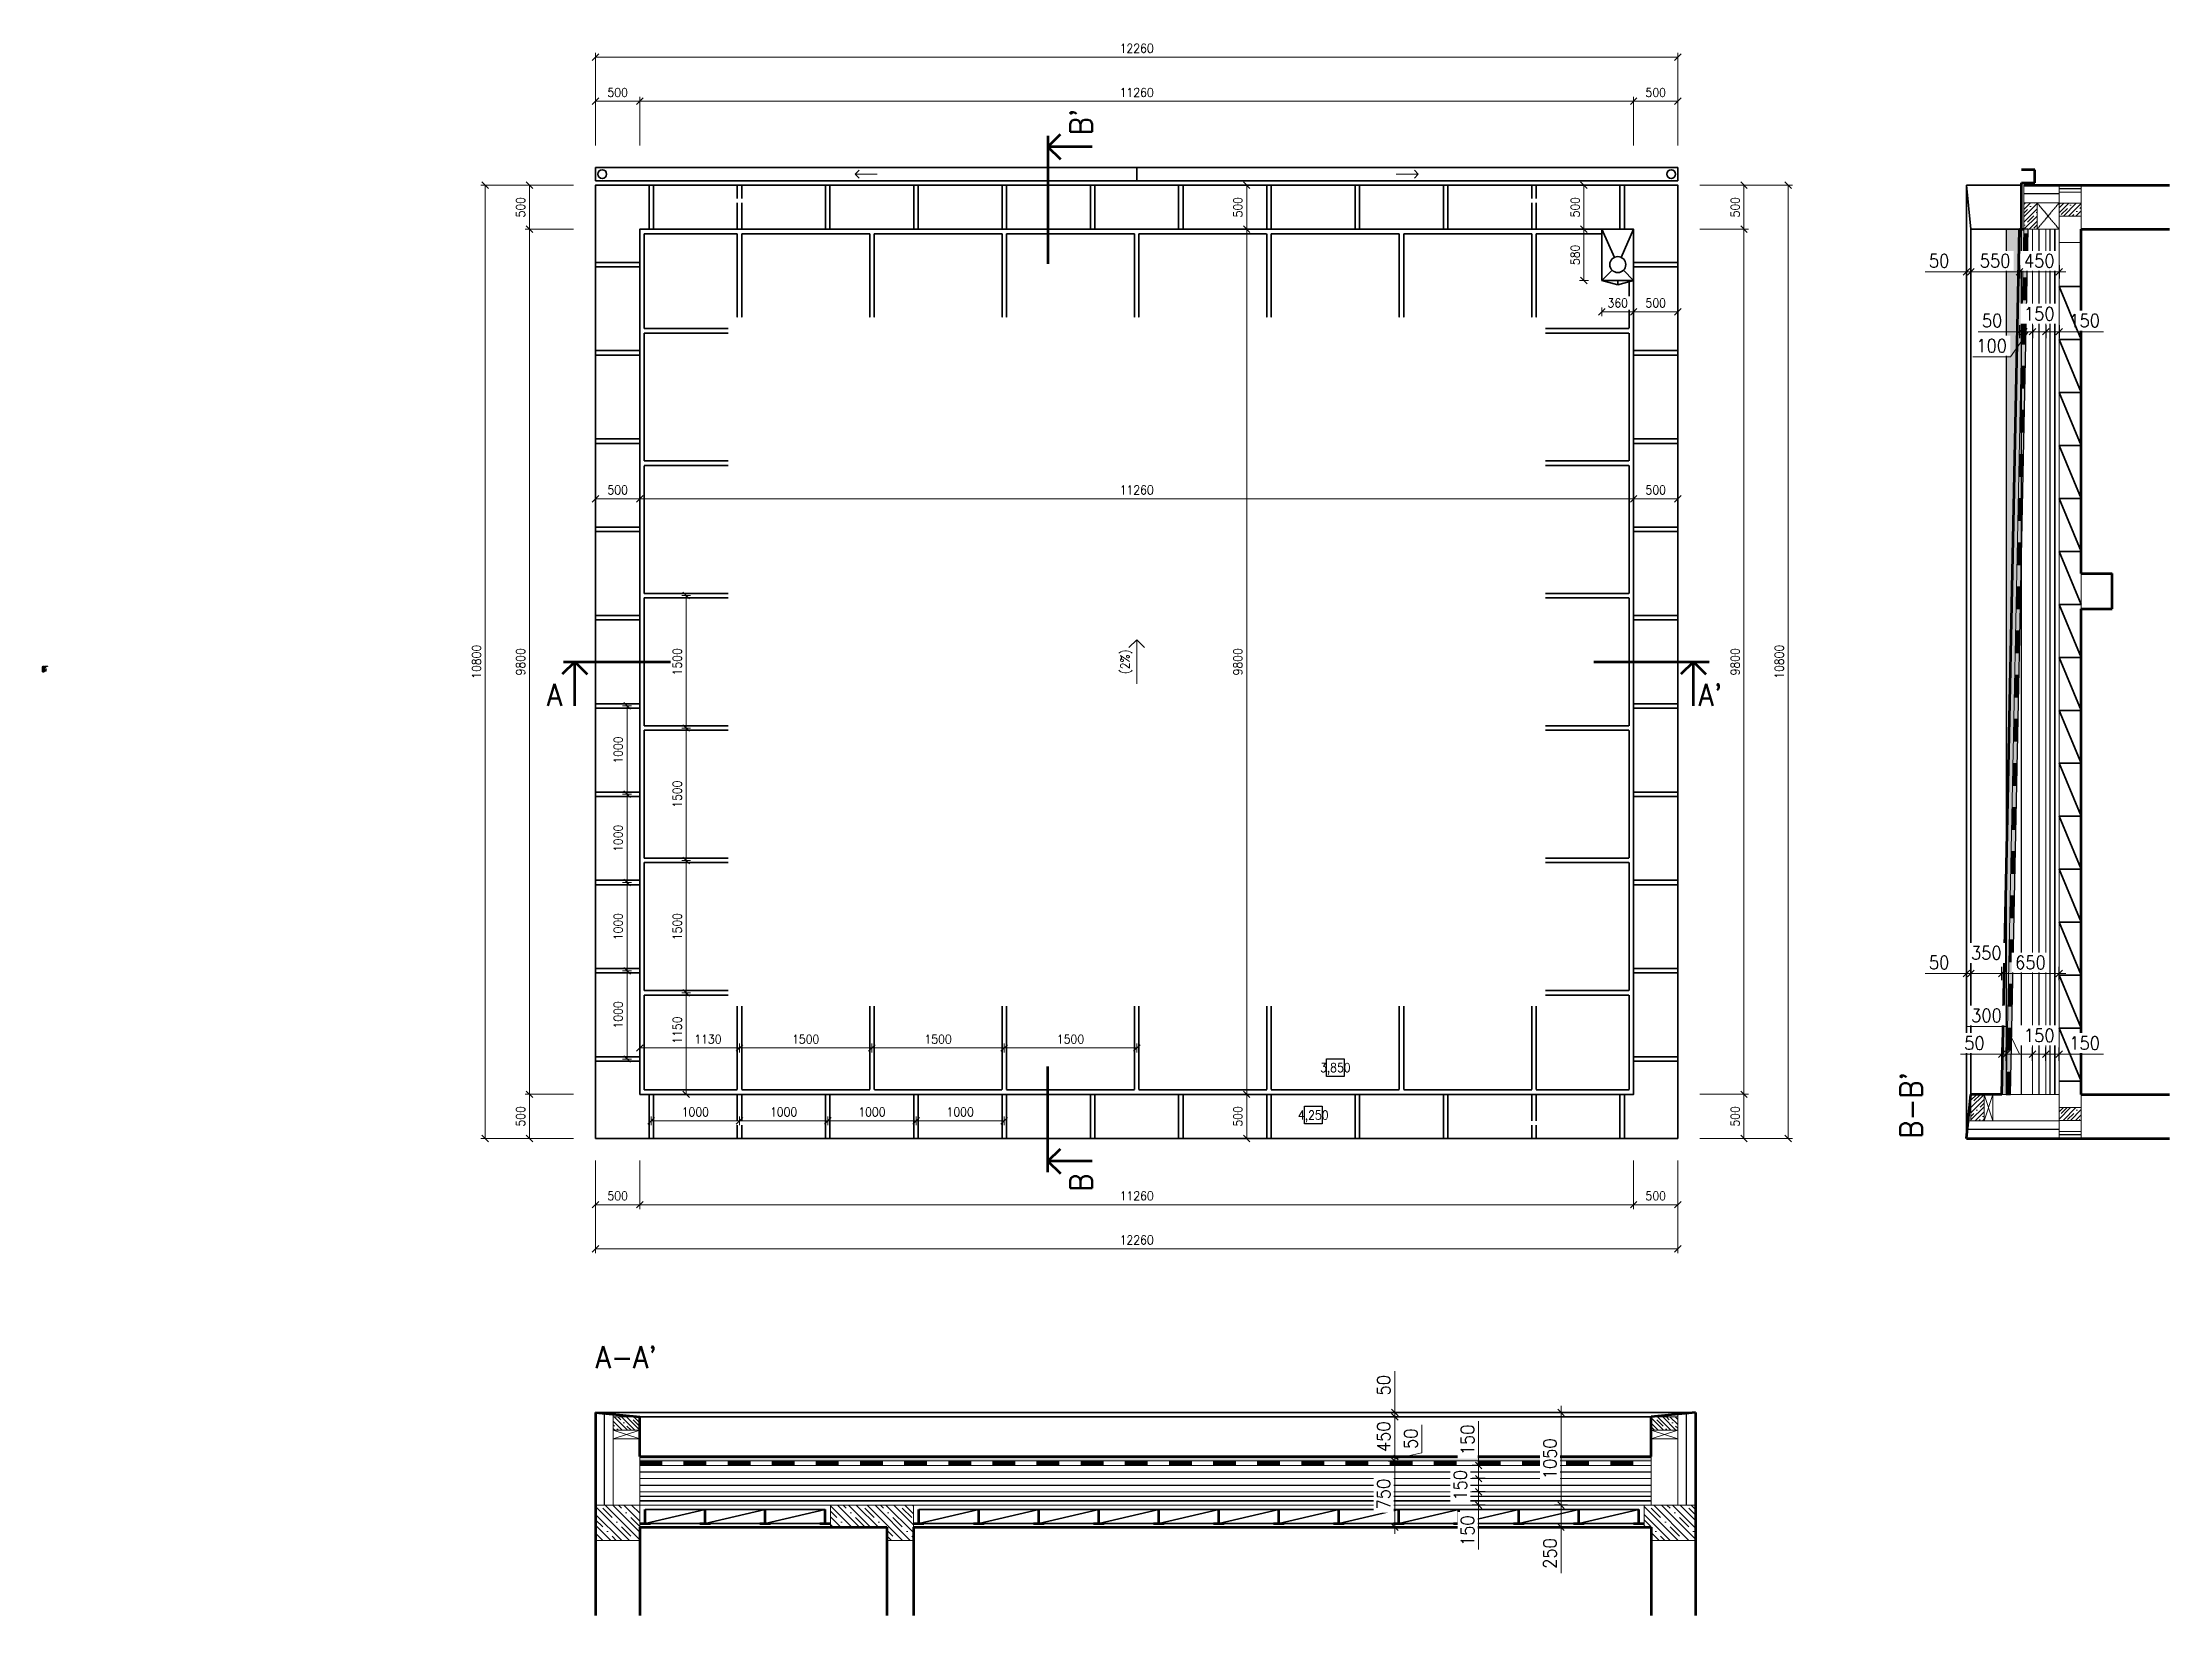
# Model space of a CAD drawing. Header units: millimetres. Extents: x 12861 to 36957, y 18531 to 36351.
import ezdxf
from ezdxf.enums import TextEntityAlignment as Align

# ---------------------------------------------------------------- set-up
doc = ezdxf.new("R2010")
doc.units = ezdxf.units.MM
doc.header["$MEASUREMENT"] = 0
doc.linetypes.add('ACAD_ISO02W100', pattern=[15, 12, -3])
doc.linetypes.add('ACAD_ISO10W100', pattern=[18, 12, -3, 0, -3])
for name, color, linetype, lineweight in [('0.18', 51, 'Continuous', 18), ('0.25', 7, 'Continuous', 25), ('0.35', 6, 'Continuous', 35), ('0.6', 10, 'Continuous', 60), ('0.7', 30, 'Continuous', 70), ('Hydroizolácia', 50, 'TEPELNAIZOLACIA', 25)]:
    doc.layers.add(name, color=color, linetype=linetype, lineweight=lineweight)
doc.layers.add('Pozadie', color=7, linetype='Continuous', lineweight=25, true_color=0xffffff, transparency=0.9)
doc.styles.add('MyTextStyle', font='romans.shx', dxfattribs={"width": 0.9})
doc.linetypes.add('TEPELNAIZOLACIA', pattern='A,0.004,[1,tepelnaizolacia,S=1,R=360,X=0,Y=0],-400', length=400.004)
doc.dimstyles.new('Annotative SK int', dxfattribs={"dimscale": 0, "dimtxt": 3, "dimasz": 1.5, "dimexe": 1.5, "dimexo": 0, "dimgap": 1, "dimtad": 1, "dimdec": 0, "dimlfac": -1, "dimrnd": 5, "dimzin": 0, "dimtxsty": 'MyTextStyle', "dimblk": 'OBLIQUE', "dimcen": 1.5, "dimdle": 1.5, "dimadec": 0, "dimazin": 0, "dimtfac": 1, "dimtdec": 0, "dimtofl": 0, "dimtmove": 0, "dimatfit": 3, "dimldrblk": 'NONE', "dimfxl": 1.5, "dimfxlon": 1, "dimtfill": 1, "dimtolj": 1, "dimtzin": 0, "dimlwd": 18, "dimarcsym": 0})
doc.dimstyles.new('Standard SK ext', dxfattribs={"dimtxt": 100, "dimasz": 75, "dimexe": 50, "dimexo": 0, "dimgap": 50, "dimtad": 1, "dimdec": 0, "dimrnd": 5, "dimzin": 0, "dimdsep": 46, "dimtxsty": 'MyTextStyle', "dimblk": 'OBLIQUE', "dimcen": 0, "dimclrd": 51, "dimclre": 51, "dimadec": 0, "dimazin": 0, "dimtfac": 1, "dimtdec": 0, "dimtofl": 0, "dimtmove": 0, "dimatfit": 2, "dimfxl": 500, "dimfxlon": 1, "dimtolj": 1, "dimtzin": 0, "dimlwd": 18, "dimlwe": 18, "dimarcsym": 0})
doc.dimstyles.new('Standard SK int', dxfattribs={"dimtxt": 100, "dimasz": 75, "dimexe": 50, "dimexo": 0, "dimgap": 50, "dimtad": 1, "dimdec": 0, "dimrnd": 5, "dimzin": 0, "dimtxsty": 'MyTextStyle', "dimblk": 'OBLIQUE', "dimcen": 0, "dimclrd": 51, "dimclre": 51, "dimadec": 0, "dimazin": 1, "dimtm": 1e-09, "dimtfac": 1, "dimtdec": 0, "dimtofl": 0, "dimtmove": 0, "dimatfit": 2, "dimfxl": 50, "dimfxlon": 1, "dimtfill": 1, "dimtfillclr": 250, "dimtolj": 1, "dimtzin": 0, "dimlwd": 18, "dimlwe": 18, "dimarcsym": 0})
pattern_1 = [(225, (11576.73, 2793.58), (-2e-14, -141.42136), []), (225, (11476.73, 2793.58), (-70.71068, -212.13203), [100, -50, 0, -50]), (225, (11376.73, 2793.58), (-2e-14, -141.42136), [])]
pattern_2 = [(135, (11676.73, 2943.58), (-212.132, 1e-14), []), (135, (11676.73, 3093.58), (-318.19805, 106.066), [150, -75, 0, -75]), (135, (11676.73, 3243.58), (-212.132, 1e-14), [])]
pattern_3 = [(135, (-2014.3, 43911.75), (-141.42136, 4e-14), []), (135, (-2014.3, 44011.75), (-212.13203, 70.71068), [100, -50, 0, -50]), (135, (-2014.3, 44111.75), (-141.42136, 4e-14), [])]

msp = doc.modelspace()

# ---------------------------------------------------------------- texts
at = {"layer": '0.25', "linetype": 'Continuous', "insert": (25207.1, 29334.9), "char_height": 100, "attachment_point": 8, "rotation": 90, "style": 'MyTextStyle'}
msp.add_mtext_dynamic_manual_height_columns('(2%)', width=151.274, gutter_width=500, heights=[0], dxfattribs=at)
at = {"layer": '0.25', "ltscale": 2, "char_height": 2, "attachment_point": 1, "style": 'MyTextStyle'}
for s, width, heights, insert in [('TEPELNÁ IZOLÁCIA', 27.762, [4.54], (12883.1, 29247)), ('OCELOBETÓN', 23.916, [2.37], (12883.1, 29277)), ('{\\FROMANS|C238;ŠTRKOVÝ }NÁSYP', 23.916, [2.37], (12883.1, 29262)), ('HYDROIZOLÁCIA', 27.762, [4.54], (12883.1, 29232))]:
    msp.add_mtext_dynamic_manual_height_columns(s, width=width, gutter_width=10, heights=heights, dxfattribs=dict(at, insert=insert))
at = {"layer": '0.6', "style": 'MyTextStyle', "width": 0.9}
for s, p in [("B'", (24751.9, 35600.9)), ('B', (24751.9, 23536.3))]:
    msp.add_text(s, height=250, rotation=90, dxfattribs=at).set_placement(p, align=Align.RIGHT)
msp.add_text('A', height=250, dxfattribs=at).set_placement((18748.4, 28835.5), align=Align.RIGHT)
msp.add_text("A'", height=250, dxfattribs=at).set_placement((31621.5, 28834.9))
at = {"layer": '0.6', "ltscale": 2, "insert": (12861.1, 29282), "char_height": 5, "attachment_point": 7, "style": 'MyTextStyle'}
msp.add_mtext_dynamic_manual_height_columns('{\\Fromans|c238;LEGENA MATERIÁLOV}', width=68.898, gutter_width=10, heights=[0], dxfattribs=at)
at = {"layer": '0.6', "insert": (34157.3, 23934.9), "char_height": 250, "attachment_point": 7, "rotation": 90, "style": 'MyTextStyle'}
msp.add_mtext_dynamic_manual_height_columns("B-B'", width=762.761, gutter_width=500, heights=[0], dxfattribs=at)
at = {"layer": '0.6', "insert": (19127.1, 21331.2), "char_height": 250, "attachment_point": 7, "style": 'MyTextStyle'}
msp.add_mtext_dynamic_manual_height_columns("A-A'", width=762.761, gutter_width=500, heights=[297.6], dxfattribs=at)
at = {"layer": 'Defpoints', "linetype": 'Continuous', "insert": (12883.1, 29237), "char_height": 1, "attachment_point": 7, "style": 'MyTextStyle'}
msp.add_mtext_dynamic_manual_height_columns('\\A1;linetype scale = {\\H0.7x;\\S1/7500;}; print ešte /50', width=67.233, gutter_width=500, heights=[0], dxfattribs=at)

# ---------------------------------------------------------------- blocks, each defined once
blk = doc.blocks.new('_Oblique')
at = {"color": 0, "linetype": 'ByBlock', "lineweight": -2}
blk.add_line((-0.5, -0.5), (0.5, 0.5), dxfattribs=at)
blk = doc.blocks.new('*D4')
at = {"layer": '0.25', "color": 51, "linetype": 'Continuous', "lineweight": 18, "transparency": 16777216}
for p, q in [((19127, 23685), (19127, 23135)), ((19627, 23685), (19627, 23135)), ((19127, 23185), (19627, 23185))]:
    blk.add_line(p, q, dxfattribs=at)
at = {"layer": 'Defpoints', "color": 0, "linetype": 'Continuous', "transparency": 16777216}
for p in [(19627, 24435), (19127, 23935), (19627, 23185)]:
    blk.add_point(p, dxfattribs=at)
at = {"layer": '0.25', "color": 51, "linetype": 'Continuous', "lineweight": 18, "transparency": 16777216, "xscale": 75, "yscale": 75, "zscale": 75, "rotation": 180}
blk.add_blockref('_Oblique', (19127, 23185), dxfattribs=at)
at = {"layer": '0.25', "color": 51, "linetype": 'Continuous', "lineweight": 18, "transparency": 16777216, "xscale": 75, "yscale": 75, "zscale": 75}
blk.add_blockref('_Oblique', (19627, 23185), dxfattribs=at)
at = {"layer": '0.25', "color": 0, "linetype": 'Continuous', "transparency": 16777216, "insert": (19377, 23285), "char_height": 100, "attachment_point": 5, "style": 'MyTextStyle'}
blk.add_mtext('\\A1;500', dxfattribs=at)
blk = doc.blocks.new('*D5')
at = {"layer": '0.25', "color": 51, "linetype": 'Continuous', "lineweight": 18, "transparency": 16777216}
for p, q in [((19627, 23685), (19627, 23135)), ((30887, 23685), (30887, 23135)), ((19627, 23185), (30887, 23185))]:
    blk.add_line(p, q, dxfattribs=at)
at = {"layer": 'Defpoints', "color": 0, "linetype": 'Continuous', "transparency": 16777216}
for p in [(19627, 24435), (30887, 24435), (30887, 23185)]:
    blk.add_point(p, dxfattribs=at)
at = {"layer": '0.25', "color": 51, "linetype": 'Continuous', "lineweight": 18, "transparency": 16777216, "xscale": 75, "yscale": 75, "zscale": 75, "rotation": 180}
blk.add_blockref('_Oblique', (19627, 23185), dxfattribs=at)
at = {"layer": '0.25', "color": 51, "linetype": 'Continuous', "lineweight": 18, "transparency": 16777216, "xscale": 75, "yscale": 75, "zscale": 75}
blk.add_blockref('_Oblique', (30887, 23185), dxfattribs=at)
at = {"layer": '0.25', "color": 0, "linetype": 'Continuous', "transparency": 16777216, "insert": (25257, 23285), "char_height": 100, "attachment_point": 5, "style": 'MyTextStyle'}
blk.add_mtext('\\A1;11260', dxfattribs=at)
blk = doc.blocks.new('*D6')
at = {"layer": '0.25', "color": 51, "linetype": 'Continuous', "lineweight": 18, "transparency": 16777216}
for p, q in [((30887, 23685), (30887, 23135)), ((31387, 23685), (31387, 23135)), ((31387, 23185), (30887, 23185))]:
    blk.add_line(p, q, dxfattribs=at)
at = {"layer": 'Defpoints', "color": 0, "linetype": 'Continuous', "transparency": 16777216}
for p in [(30887, 24435), (31387, 23935), (30887, 23185)]:
    blk.add_point(p, dxfattribs=at)
at = {"layer": '0.25', "color": 51, "linetype": 'Continuous', "lineweight": 18, "transparency": 16777216, "xscale": 75, "yscale": 75, "zscale": 75, "rotation": 180}
blk.add_blockref('_Oblique', (30887, 23185), dxfattribs=at)
at = {"layer": '0.25', "color": 51, "linetype": 'Continuous', "lineweight": 18, "transparency": 16777216, "xscale": 75, "yscale": 75, "zscale": 75}
blk.add_blockref('_Oblique', (31387, 23185), dxfattribs=at)
at = {"layer": '0.25', "color": 0, "linetype": 'Continuous', "transparency": 16777216, "insert": (31137, 23285), "char_height": 100, "attachment_point": 5, "style": 'MyTextStyle'}
blk.add_mtext('\\A1;500', dxfattribs=at)
blk = doc.blocks.new('*D7')
at = {"layer": '0.25', "color": 51, "linetype": 'Continuous', "lineweight": 18, "transparency": 16777216}
for p, q in [((19127, 23185), (19127, 22635)), ((31387, 23185), (31387, 22635)), ((19127, 22685), (31387, 22685))]:
    blk.add_line(p, q, dxfattribs=at)
at = {"layer": 'Defpoints', "color": 0, "linetype": 'Continuous', "transparency": 16777216}
for p in [(19127, 23935), (31387, 23935), (31387, 22685)]:
    blk.add_point(p, dxfattribs=at)
at = {"layer": '0.25', "color": 51, "linetype": 'Continuous', "lineweight": 18, "transparency": 16777216, "xscale": 75, "yscale": 75, "zscale": 75, "rotation": 180}
blk.add_blockref('_Oblique', (19127, 22685), dxfattribs=at)
at = {"layer": '0.25', "color": 51, "linetype": 'Continuous', "lineweight": 18, "transparency": 16777216, "xscale": 75, "yscale": 75, "zscale": 75}
blk.add_blockref('_Oblique', (31387, 22685), dxfattribs=at)
at = {"layer": '0.25', "color": 0, "linetype": 'Continuous', "transparency": 16777216, "insert": (25257, 22785), "char_height": 100, "attachment_point": 5, "style": 'MyTextStyle'}
blk.add_mtext('\\A1;12260', dxfattribs=at)
blk = doc.blocks.new('*D8')
at = {"layer": '0.25', "color": 51, "linetype": 'Continuous', "lineweight": 18, "transparency": 16777216}
for p, q in [((18877, 24435), (18327, 24435)), ((18377, 23935), (18377, 24435)), ((18877, 23935), (18327, 23935))]:
    blk.add_line(p, q, dxfattribs=at)
at = {"layer": 'Defpoints', "color": 0, "linetype": 'Continuous', "transparency": 16777216}
for p in [(18377, 24435), (19627, 24435), (19127, 23935)]:
    blk.add_point(p, dxfattribs=at)
at = {"layer": '0.25', "color": 51, "linetype": 'Continuous', "lineweight": 18, "transparency": 16777216, "xscale": 75, "yscale": 75, "zscale": 75}
for p, rotation in [((18377, 24435), 90), ((18377, 23935), 270)]:
    blk.add_blockref('_Oblique', p, dxfattribs=dict(at, rotation=rotation))
at = {"layer": '0.25', "color": 0, "linetype": 'Continuous', "transparency": 16777216, "insert": (18277, 24185), "char_height": 100, "attachment_point": 5, "rotation": 90, "style": 'MyTextStyle'}
blk.add_mtext('\\A1;500', dxfattribs=at)
blk = doc.blocks.new('*D9')
at = {"layer": '0.25', "color": 51, "linetype": 'Continuous', "lineweight": 18, "transparency": 16777216}
for p, q in [((18877, 34235), (18327, 34235)), ((18377, 24435), (18377, 34235)), ((18877, 24435), (18327, 24435))]:
    blk.add_line(p, q, dxfattribs=at)
at = {"layer": 'Defpoints', "color": 0, "linetype": 'Continuous', "transparency": 16777216}
for p in [(18377, 34235), (19627, 34235), (19627, 24435)]:
    blk.add_point(p, dxfattribs=at)
at = {"layer": '0.25', "color": 51, "linetype": 'Continuous', "lineweight": 18, "transparency": 16777216, "xscale": 75, "yscale": 75, "zscale": 75}
for p, rotation in [((18377, 34235), 90), ((18377, 24435), 270)]:
    blk.add_blockref('_Oblique', p, dxfattribs=dict(at, rotation=rotation))
at = {"layer": '0.25', "color": 0, "linetype": 'Continuous', "transparency": 16777216, "insert": (18277, 29335), "char_height": 100, "attachment_point": 5, "rotation": 90, "style": 'MyTextStyle'}
blk.add_mtext('\\A1;9800', dxfattribs=at)
blk = doc.blocks.new('*D10')
at = {"layer": '0.25', "color": 51, "linetype": 'Continuous', "lineweight": 18, "transparency": 16777216}
for p, q in [((18877, 34735), (18327, 34735)), ((18377, 34735), (18377, 34235)), ((18877, 34235), (18327, 34235))]:
    blk.add_line(p, q, dxfattribs=at)
at = {"layer": 'Defpoints', "color": 0, "linetype": 'Continuous', "transparency": 16777216}
for p in [(19127, 34735), (18377, 34235), (19627, 34235)]:
    blk.add_point(p, dxfattribs=at)
at = {"layer": '0.25', "color": 51, "linetype": 'Continuous', "lineweight": 18, "transparency": 16777216, "xscale": 75, "yscale": 75, "zscale": 75}
for p, rotation in [((18377, 34735), 90), ((18377, 34235), 270)]:
    blk.add_blockref('_Oblique', p, dxfattribs=dict(at, rotation=rotation))
at = {"layer": '0.25', "color": 0, "linetype": 'Continuous', "transparency": 16777216, "insert": (18277, 34485), "char_height": 100, "attachment_point": 5, "rotation": 90, "style": 'MyTextStyle'}
blk.add_mtext('\\A1;500', dxfattribs=at)
blk = doc.blocks.new('*D11')
at = {"layer": '0.25', "color": 51, "linetype": 'Continuous', "lineweight": 18, "transparency": 16777216}
for p, q in [((18377, 34735), (17827, 34735)), ((17877, 23935), (17877, 34735)), ((18377, 23935), (17827, 23935))]:
    blk.add_line(p, q, dxfattribs=at)
at = {"layer": 'Defpoints', "color": 0, "linetype": 'Continuous', "transparency": 16777216}
for p in [(17877, 34735), (19127, 34735), (19127, 23935)]:
    blk.add_point(p, dxfattribs=at)
at = {"layer": '0.25', "color": 51, "linetype": 'Continuous', "lineweight": 18, "transparency": 16777216, "xscale": 75, "yscale": 75, "zscale": 75}
for p, rotation in [((17877, 34735), 90), ((17877, 23935), 270)]:
    blk.add_blockref('_Oblique', p, dxfattribs=dict(at, rotation=rotation))
at = {"layer": '0.25', "color": 0, "linetype": 'Continuous', "transparency": 16777216, "insert": (17777, 29335), "char_height": 100, "attachment_point": 5, "rotation": 90, "style": 'MyTextStyle'}
blk.add_mtext('\\A1;10800', dxfattribs=at)
blk = doc.blocks.new('*D12')
at = {"layer": '0.25', "color": 51, "linetype": 'Continuous', "lineweight": 18, "transparency": 16777216}
for p, q in [((31637, 24435), (32187, 24435)), ((32137, 23935), (32137, 24435)), ((31637, 23935), (32187, 23935))]:
    blk.add_line(p, q, dxfattribs=at)
at = {"layer": 'Defpoints', "color": 0, "linetype": 'Continuous', "transparency": 16777216}
for p in [(30887, 24435), (32137, 24435), (31387, 23935)]:
    blk.add_point(p, dxfattribs=at)
at = {"layer": '0.25', "color": 51, "linetype": 'Continuous', "lineweight": 18, "transparency": 16777216, "xscale": 75, "yscale": 75, "zscale": 75}
for p, rotation in [((32137, 24435), 90), ((32137, 23935), 270)]:
    blk.add_blockref('_Oblique', p, dxfattribs=dict(at, rotation=rotation))
at = {"layer": '0.25', "color": 0, "linetype": 'Continuous', "transparency": 16777216, "insert": (32037, 24185), "char_height": 100, "attachment_point": 5, "rotation": 90, "style": 'MyTextStyle'}
blk.add_mtext('\\A1;500', dxfattribs=at)
blk = doc.blocks.new('*D13')
at = {"layer": '0.25', "color": 51, "linetype": 'Continuous', "lineweight": 18, "transparency": 16777216}
for p, q in [((32137, 34735), (32687, 34735)), ((32637, 23935), (32637, 34735)), ((32137, 23935), (32687, 23935))]:
    blk.add_line(p, q, dxfattribs=at)
at = {"layer": 'Defpoints', "color": 0, "linetype": 'Continuous', "transparency": 16777216}
for p in [(19127, 34735), (32637, 34735), (31387, 23935)]:
    blk.add_point(p, dxfattribs=at)
at = {"layer": '0.25', "color": 51, "linetype": 'Continuous', "lineweight": 18, "transparency": 16777216, "xscale": 75, "yscale": 75, "zscale": 75}
for p, rotation in [((32637, 34735), 90), ((32637, 23935), 270)]:
    blk.add_blockref('_Oblique', p, dxfattribs=dict(at, rotation=rotation))
at = {"layer": '0.25', "color": 0, "linetype": 'Continuous', "transparency": 16777216, "insert": (32537, 29335), "char_height": 100, "attachment_point": 5, "rotation": 90, "style": 'MyTextStyle'}
blk.add_mtext('\\A1;10800', dxfattribs=at)
blk = doc.blocks.new('*D14')
at = {"layer": '0.25', "color": 51, "linetype": 'Continuous', "lineweight": 18, "transparency": 16777216}
for p, q in [((19627, 24910), (19627, 25010)), ((19627, 24960), (20757, 24960)), ((20757, 24910), (20757, 25010))]:
    blk.add_line(p, q, dxfattribs=at)
at = {"layer": 'Defpoints', "color": 0, "linetype": 'Continuous', "transparency": 16777216}
for p in [(20757, 24960), (19627, 24810), (20757, 24485)]:
    blk.add_point(p, dxfattribs=at)
at = {"layer": '0.25', "color": 51, "linetype": 'Continuous', "lineweight": 18, "transparency": 16777216, "xscale": 75, "yscale": 75, "zscale": 75, "rotation": 180}
blk.add_blockref('_Oblique', (19627, 24960), dxfattribs=at)
at = {"layer": '0.25', "color": 51, "linetype": 'Continuous', "lineweight": 18, "transparency": 16777216, "xscale": 75, "yscale": 75, "zscale": 75}
blk.add_blockref('_Oblique', (20757, 24960), dxfattribs=at)
at = {"layer": '0.25', "color": 0, "linetype": 'Continuous', "transparency": 16777216, "insert": (20399, 25060), "char_height": 100, "attachment_point": 5, "style": 'MyTextStyle', "bg_fill": 3, "box_fill_scale": 1.25, "bg_fill_color": 256, "bg_fill_true_color": 13158600, "bg_fill_transparency": 0}
blk.add_mtext('\\A1;1130', dxfattribs=at)
blk = doc.blocks.new('*D15')
at = {"layer": '0.25', "color": 51, "linetype": 'Continuous', "lineweight": 18, "transparency": 16777216}
for p, q in [((20757, 24910), (20757, 25010)), ((20757, 24960), (22257, 24960)), ((22257, 24910), (22257, 25010))]:
    blk.add_line(p, q, dxfattribs=at)
at = {"layer": 'Defpoints', "color": 0, "linetype": 'Continuous', "transparency": 16777216}
for p in [(22257, 24960), (20757, 24485), (22257, 24485)]:
    blk.add_point(p, dxfattribs=at)
at = {"layer": '0.25', "color": 51, "linetype": 'Continuous', "lineweight": 18, "transparency": 16777216, "xscale": 75, "yscale": 75, "zscale": 75, "rotation": 180}
blk.add_blockref('_Oblique', (20757, 24960), dxfattribs=at)
at = {"layer": '0.25', "color": 51, "linetype": 'Continuous', "lineweight": 18, "transparency": 16777216, "xscale": 75, "yscale": 75, "zscale": 75}
blk.add_blockref('_Oblique', (22257, 24960), dxfattribs=at)
at = {"layer": '0.25', "color": 0, "linetype": 'Continuous', "transparency": 16777216, "insert": (21507, 25060), "char_height": 100, "attachment_point": 5, "style": 'MyTextStyle', "bg_fill": 3, "box_fill_scale": 1.25, "bg_fill_color": 256, "bg_fill_true_color": 13158600, "bg_fill_transparency": 0}
blk.add_mtext('\\A1;1500', dxfattribs=at)
blk = doc.blocks.new('*D16')
at = {"layer": '0.25', "color": 51, "linetype": 'Continuous', "lineweight": 18, "transparency": 16777216}
for p, q in [((22257, 24910), (22257, 25010)), ((22257, 24960), (23757, 24960)), ((23757, 24910), (23757, 25010))]:
    blk.add_line(p, q, dxfattribs=at)
at = {"layer": 'Defpoints', "color": 0, "linetype": 'Continuous', "transparency": 16777216}
for p in [(23757, 24960), (22257, 24485), (23757, 24485)]:
    blk.add_point(p, dxfattribs=at)
at = {"layer": '0.25', "color": 51, "linetype": 'Continuous', "lineweight": 18, "transparency": 16777216, "xscale": 75, "yscale": 75, "zscale": 75, "rotation": 180}
blk.add_blockref('_Oblique', (22257, 24960), dxfattribs=at)
at = {"layer": '0.25', "color": 51, "linetype": 'Continuous', "lineweight": 18, "transparency": 16777216, "xscale": 75, "yscale": 75, "zscale": 75}
blk.add_blockref('_Oblique', (23757, 24960), dxfattribs=at)
at = {"layer": '0.25', "color": 0, "linetype": 'Continuous', "transparency": 16777216, "insert": (23007, 25060), "char_height": 100, "attachment_point": 5, "style": 'MyTextStyle', "bg_fill": 3, "box_fill_scale": 1.25, "bg_fill_color": 256, "bg_fill_true_color": 13158600, "bg_fill_transparency": 0}
blk.add_mtext('\\A1;1500', dxfattribs=at)
blk = doc.blocks.new('*D17')
at = {"layer": '0.25', "color": 51, "linetype": 'Continuous', "lineweight": 18, "transparency": 16777216}
for p, q in [((23757, 24910), (23757, 25010)), ((23757, 24960), (25257, 24960)), ((25257, 24910), (25257, 25010))]:
    blk.add_line(p, q, dxfattribs=at)
at = {"layer": 'Defpoints', "color": 0, "linetype": 'Continuous', "transparency": 16777216}
for p in [(25257, 24960), (23757, 24485), (25257, 24485)]:
    blk.add_point(p, dxfattribs=at)
at = {"layer": '0.25', "color": 51, "linetype": 'Continuous', "lineweight": 18, "transparency": 16777216, "xscale": 75, "yscale": 75, "zscale": 75, "rotation": 180}
blk.add_blockref('_Oblique', (23757, 24960), dxfattribs=at)
at = {"layer": '0.25', "color": 51, "linetype": 'Continuous', "lineweight": 18, "transparency": 16777216, "xscale": 75, "yscale": 75, "zscale": 75}
blk.add_blockref('_Oblique', (25257, 24960), dxfattribs=at)
at = {"layer": '0.25', "color": 0, "linetype": 'Continuous', "transparency": 16777216, "insert": (24507, 25060), "char_height": 100, "attachment_point": 5, "style": 'MyTextStyle', "bg_fill": 3, "box_fill_scale": 1.25, "bg_fill_color": 256, "bg_fill_true_color": 13158600, "bg_fill_transparency": 0}
blk.add_mtext('\\A1;1500', dxfattribs=at)
blk = doc.blocks.new('*D18')
at = {"layer": '0.25', "color": 51, "linetype": 'Continuous', "lineweight": 18, "transparency": 16777216}
for p, q in [((20102, 25585), (20202, 25585)), ((20152, 24435), (20152, 25585)), ((20102, 24435), (20202, 24435))]:
    blk.add_line(p, q, dxfattribs=at)
at = {"layer": 'Defpoints', "color": 0, "linetype": 'Continuous', "transparency": 16777216}
for p in [(19677, 25585), (20152, 25585), (19627, 24435)]:
    blk.add_point(p, dxfattribs=at)
at = {"layer": '0.25', "color": 51, "linetype": 'Continuous', "lineweight": 18, "transparency": 16777216, "xscale": 75, "yscale": 75, "zscale": 75}
for p, rotation in [((20152, 25585), 90), ((20152, 24435), 270)]:
    blk.add_blockref('_Oblique', p, dxfattribs=dict(at, rotation=rotation))
at = {"layer": '0.25', "color": 0, "linetype": 'Continuous', "transparency": 16777216, "insert": (20052, 25162), "char_height": 100, "attachment_point": 5, "rotation": 90, "style": 'MyTextStyle', "bg_fill": 3, "box_fill_scale": 1.25, "bg_fill_color": 256, "bg_fill_true_color": 13158600, "bg_fill_transparency": 0}
blk.add_mtext('\\A1;1150', dxfattribs=at)
blk = doc.blocks.new('*D19')
at = {"layer": '0.25', "color": 51, "linetype": 'Continuous', "lineweight": 18, "transparency": 16777216}
for p, q in [((20102, 27085), (20202, 27085)), ((20152, 25585), (20152, 27085)), ((20102, 25585), (20202, 25585))]:
    blk.add_line(p, q, dxfattribs=at)
at = {"layer": 'Defpoints', "color": 0, "linetype": 'Continuous', "transparency": 16777216}
for p in [(19677, 27085), (20152, 27085), (19677, 25585)]:
    blk.add_point(p, dxfattribs=at)
at = {"layer": '0.25', "color": 51, "linetype": 'Continuous', "lineweight": 18, "transparency": 16777216, "xscale": 75, "yscale": 75, "zscale": 75}
for p, rotation in [((20152, 27085), 90), ((20152, 25585), 270)]:
    blk.add_blockref('_Oblique', p, dxfattribs=dict(at, rotation=rotation))
at = {"layer": '0.25', "color": 0, "linetype": 'Continuous', "transparency": 16777216, "insert": (20052, 26335), "char_height": 100, "attachment_point": 5, "rotation": 90, "style": 'MyTextStyle', "bg_fill": 3, "box_fill_scale": 1.25, "bg_fill_color": 256, "bg_fill_true_color": 13158600, "bg_fill_transparency": 0}
blk.add_mtext('\\A1;1500', dxfattribs=at)
blk = doc.blocks.new('*D20')
at = {"layer": '0.25', "color": 51, "linetype": 'Continuous', "lineweight": 18, "transparency": 16777216}
for p, q in [((20102, 28585), (20202, 28585)), ((20152, 27085), (20152, 28585)), ((20102, 27085), (20202, 27085))]:
    blk.add_line(p, q, dxfattribs=at)
at = {"layer": 'Defpoints', "color": 0, "linetype": 'Continuous', "transparency": 16777216}
for p in [(19677, 28585), (20152, 28585), (19677, 27085)]:
    blk.add_point(p, dxfattribs=at)
at = {"layer": '0.25', "color": 51, "linetype": 'Continuous', "lineweight": 18, "transparency": 16777216, "xscale": 75, "yscale": 75, "zscale": 75}
for p, rotation in [((20152, 28585), 90), ((20152, 27085), 270)]:
    blk.add_blockref('_Oblique', p, dxfattribs=dict(at, rotation=rotation))
at = {"layer": '0.25', "color": 0, "linetype": 'Continuous', "transparency": 16777216, "insert": (20052, 27835), "char_height": 100, "attachment_point": 5, "rotation": 90, "style": 'MyTextStyle', "bg_fill": 3, "box_fill_scale": 1.25, "bg_fill_color": 256, "bg_fill_true_color": 13158600, "bg_fill_transparency": 0}
blk.add_mtext('\\A1;1500', dxfattribs=at)
blk = doc.blocks.new('*D21')
at = {"layer": '0.25', "color": 51, "linetype": 'Continuous', "lineweight": 18, "transparency": 16777216}
for p, q in [((20102, 30085), (20202, 30085)), ((20152, 28585), (20152, 30085)), ((20102, 28585), (20202, 28585))]:
    blk.add_line(p, q, dxfattribs=at)
at = {"layer": 'Defpoints', "color": 0, "linetype": 'Continuous', "transparency": 16777216}
for p in [(19677, 30085), (20152, 30085), (19677, 28585)]:
    blk.add_point(p, dxfattribs=at)
at = {"layer": '0.25', "color": 51, "linetype": 'Continuous', "lineweight": 18, "transparency": 16777216, "xscale": 75, "yscale": 75, "zscale": 75}
for p, rotation in [((20152, 30085), 90), ((20152, 28585), 270)]:
    blk.add_blockref('_Oblique', p, dxfattribs=dict(at, rotation=rotation))
at = {"layer": '0.25', "color": 0, "linetype": 'Continuous', "transparency": 16777216, "insert": (20052, 29335), "char_height": 100, "attachment_point": 5, "rotation": 90, "style": 'MyTextStyle', "bg_fill": 3, "box_fill_scale": 1.25, "bg_fill_color": 256, "bg_fill_true_color": 13158600, "bg_fill_transparency": 0}
blk.add_mtext('\\A1;1500', dxfattribs=at)
blk = doc.blocks.new('*D22')
at = {"layer": '0.25', "color": 51, "linetype": 'Continuous', "lineweight": 18, "transparency": 16777216}
for p, q in [((30527, 33350), (30527, 33250)), ((30527, 33300), (30887, 33300)), ((30887, 33350), (30887, 33250))]:
    blk.add_line(p, q, dxfattribs=at)
at = {"layer": 'Defpoints', "color": 0, "linetype": 'Continuous', "transparency": 16777216}
for p in [(30527, 33655), (30887, 33655)]:
    blk.add_point(p, dxfattribs=at)
at = {"layer": '0.25', "color": 51, "linetype": 'Continuous', "lineweight": 18, "transparency": 16777216, "xscale": 75, "yscale": 75, "zscale": 75, "rotation": 180}
blk.add_blockref('_Oblique', (30527, 33300), dxfattribs=at)
at = {"layer": '0.25', "color": 51, "linetype": 'Continuous', "lineweight": 18, "transparency": 16777216, "xscale": 75, "yscale": 75, "zscale": 75}
blk.add_blockref('_Oblique', (30887, 33300), dxfattribs=at)
at = {"layer": '0.25', "color": 0, "linetype": 'Continuous', "transparency": 16777216, "insert": (30707, 33400), "char_height": 100, "attachment_point": 5, "style": 'MyTextStyle', "bg_fill": 3, "box_fill_scale": 1.25, "bg_fill_color": 256, "bg_fill_true_color": 13158600, "bg_fill_transparency": 0}
blk.add_mtext('\\A1;360', dxfattribs=at)
at = {"layer": 'Defpoints', "color": 0, "linetype": 'Continuous', "transparency": 16777216}
blk.add_point((30887, 33300), dxfattribs=at)
blk = doc.blocks.new('*D23')
at = {"layer": '0.25', "color": 51, "linetype": 'Continuous', "lineweight": 18, "transparency": 16777216}
for p, q in [((30887, 33350), (30887, 33250)), ((30887, 33300), (31387, 33300)), ((31387, 33350), (31387, 33250))]:
    blk.add_line(p, q, dxfattribs=at)
at = {"layer": 'Defpoints', "color": 0, "linetype": 'Continuous', "transparency": 16777216}
for p in [(31387, 34735), (30887, 33655)]:
    blk.add_point(p, dxfattribs=at)
at = {"layer": '0.25', "color": 51, "linetype": 'Continuous', "lineweight": 18, "transparency": 16777216, "xscale": 75, "yscale": 75, "zscale": 75, "rotation": 180}
blk.add_blockref('_Oblique', (30887, 33300), dxfattribs=at)
at = {"layer": '0.25', "color": 51, "linetype": 'Continuous', "lineweight": 18, "transparency": 16777216, "xscale": 75, "yscale": 75, "zscale": 75}
blk.add_blockref('_Oblique', (31387, 33300), dxfattribs=at)
at = {"layer": '0.25', "color": 0, "linetype": 'Continuous', "transparency": 16777216, "insert": (31137, 33400), "char_height": 100, "attachment_point": 5, "style": 'MyTextStyle', "bg_fill": 3, "box_fill_scale": 1.25, "bg_fill_color": 256, "bg_fill_true_color": 13158600, "bg_fill_transparency": 0}
blk.add_mtext('\\A1;500', dxfattribs=at)
at = {"layer": 'Defpoints', "color": 0, "linetype": 'Continuous', "transparency": 16777216}
blk.add_point((31387, 33300), dxfattribs=at)
blk = doc.blocks.new('*D24')
at = {"layer": '0.25', "color": 51, "linetype": 'Continuous', "lineweight": 18, "transparency": 16777216}
for p, q in [((30374, 34235), (30274, 34235)), ((30324, 33655), (30324, 34235)), ((30374, 33655), (30274, 33655))]:
    blk.add_line(p, q, dxfattribs=at)
at = {"layer": 'Defpoints', "color": 0, "linetype": 'Continuous', "transparency": 16777216}
for p in [(30324, 34235), (30527, 34235), (30527, 33655)]:
    blk.add_point(p, dxfattribs=at)
at = {"layer": '0.25', "color": 51, "linetype": 'Continuous', "lineweight": 18, "transparency": 16777216, "xscale": 75, "yscale": 75, "zscale": 75}
for p, rotation in [((30324, 34235), 90), ((30324, 33655), 270)]:
    blk.add_blockref('_Oblique', p, dxfattribs=dict(at, rotation=rotation))
at = {"layer": '0.25', "color": 0, "linetype": 'Continuous', "transparency": 16777216, "insert": (30224, 33945), "char_height": 100, "attachment_point": 5, "rotation": 90, "style": 'MyTextStyle', "bg_fill": 3, "box_fill_scale": 1.25, "bg_fill_color": 256, "bg_fill_true_color": 13158600, "bg_fill_transparency": 0}
blk.add_mtext('\\A1;580', dxfattribs=at)
blk = doc.blocks.new('*D25')
at = {"layer": '0.25', "color": 51, "linetype": 'Continuous', "lineweight": 18, "transparency": 16777216}
for p, q in [((30374, 34735), (30274, 34735)), ((30324, 34235), (30324, 34735)), ((30374, 34235), (30274, 34235))]:
    blk.add_line(p, q, dxfattribs=at)
at = {"layer": 'Defpoints', "color": 0, "linetype": 'Continuous', "transparency": 16777216}
for p in [(31387, 34735), (30527, 34235)]:
    blk.add_point(p, dxfattribs=at)
at = {"layer": '0.25', "color": 51, "linetype": 'Continuous', "lineweight": 18, "transparency": 16777216, "xscale": 75, "yscale": 75, "zscale": 75}
for p, rotation in [((30324, 34735), 90), ((30324, 34235), 270)]:
    blk.add_blockref('_Oblique', p, dxfattribs=dict(at, rotation=rotation))
at = {"layer": '0.25', "color": 0, "linetype": 'Continuous', "transparency": 16777216, "insert": (30224, 34485), "char_height": 100, "attachment_point": 5, "rotation": 90, "style": 'MyTextStyle', "bg_fill": 3, "box_fill_scale": 1.25, "bg_fill_color": 256, "bg_fill_true_color": 13158600, "bg_fill_transparency": 0}
blk.add_mtext('\\A1;500', dxfattribs=at)
at = {"layer": 'Defpoints', "color": 0, "linetype": 'Continuous', "transparency": 16777216}
blk.add_point((30324, 34735), dxfattribs=at)
blk = doc.blocks.new('*D26')
at = {"layer": '0.25', "color": 51, "linetype": 'Continuous', "lineweight": 18, "transparency": 16777216}
for p, q in [((19627, 31232), (19627, 31132)), ((19627, 31182), (30887, 31182)), ((30887, 31232), (30887, 31132))]:
    blk.add_line(p, q, dxfattribs=at)
at = {"layer": 'Defpoints', "color": 0, "linetype": 'Continuous', "transparency": 16777216}
for p in [(19627, 34235), (30887, 34235), (30887, 31182)]:
    blk.add_point(p, dxfattribs=at)
at = {"layer": '0.25', "color": 51, "linetype": 'Continuous', "lineweight": 18, "transparency": 16777216, "xscale": 75, "yscale": 75, "zscale": 75, "rotation": 180}
blk.add_blockref('_Oblique', (19627, 31182), dxfattribs=at)
at = {"layer": '0.25', "color": 51, "linetype": 'Continuous', "lineweight": 18, "transparency": 16777216, "xscale": 75, "yscale": 75, "zscale": 75}
blk.add_blockref('_Oblique', (30887, 31182), dxfattribs=at)
at = {"layer": '0.25', "color": 0, "linetype": 'Continuous', "transparency": 16777216, "insert": (25257, 31282), "char_height": 100, "attachment_point": 5, "style": 'MyTextStyle', "bg_fill": 3, "box_fill_scale": 1.25, "bg_fill_color": 256, "bg_fill_true_color": 13158600, "bg_fill_transparency": 0}
blk.add_mtext('\\A1;11260', dxfattribs=at)
blk = doc.blocks.new('*D27')
at = {"layer": '0.25', "color": 51, "linetype": 'Continuous', "lineweight": 18, "transparency": 16777216}
for p, q in [((30887, 31232), (30887, 31132)), ((30887, 31182), (31387, 31182)), ((31387, 31232), (31387, 31132))]:
    blk.add_line(p, q, dxfattribs=at)
at = {"layer": 'Defpoints', "color": 0, "linetype": 'Continuous', "transparency": 16777216}
for p in [(31387, 34735), (30887, 34235)]:
    blk.add_point(p, dxfattribs=at)
at = {"layer": '0.25', "color": 51, "linetype": 'Continuous', "lineweight": 18, "transparency": 16777216, "xscale": 75, "yscale": 75, "zscale": 75, "rotation": 180}
blk.add_blockref('_Oblique', (30887, 31182), dxfattribs=at)
at = {"layer": '0.25', "color": 51, "linetype": 'Continuous', "lineweight": 18, "transparency": 16777216, "xscale": 75, "yscale": 75, "zscale": 75}
blk.add_blockref('_Oblique', (31387, 31182), dxfattribs=at)
at = {"layer": '0.25', "color": 0, "linetype": 'Continuous', "transparency": 16777216, "insert": (31137, 31282), "char_height": 100, "attachment_point": 5, "style": 'MyTextStyle', "bg_fill": 3, "box_fill_scale": 1.25, "bg_fill_color": 256, "bg_fill_true_color": 13158600, "bg_fill_transparency": 0}
blk.add_mtext('\\A1;500', dxfattribs=at)
at = {"layer": 'Defpoints', "color": 0, "linetype": 'Continuous', "transparency": 16777216}
blk.add_point((31387, 31182), dxfattribs=at)
blk = doc.blocks.new('*D28')
at = {"layer": '0.25', "color": 51, "linetype": 'Continuous', "lineweight": 18, "transparency": 16777216}
for p, q in [((26553, 24435), (26453, 24435)), ((26503, 23935), (26503, 24435)), ((26553, 23935), (26453, 23935))]:
    blk.add_line(p, q, dxfattribs=at)
at = {"layer": 'Defpoints', "color": 0, "linetype": 'Continuous', "transparency": 16777216}
for p in [(30887, 24435), (30887, 23935)]:
    blk.add_point(p, dxfattribs=at)
at = {"layer": '0.25', "color": 51, "linetype": 'Continuous', "lineweight": 18, "transparency": 16777216, "xscale": 75, "yscale": 75, "zscale": 75}
for p, rotation in [((26503, 24435), 90), ((26503, 23935), 270)]:
    blk.add_blockref('_Oblique', p, dxfattribs=dict(at, rotation=rotation))
at = {"layer": '0.25', "color": 0, "linetype": 'Continuous', "transparency": 16777216, "insert": (26403, 24185), "char_height": 100, "attachment_point": 5, "rotation": 90, "style": 'MyTextStyle', "bg_fill": 3, "box_fill_scale": 1.25, "bg_fill_color": 256, "bg_fill_true_color": 13158600, "bg_fill_transparency": 0}
blk.add_mtext('\\A1;500', dxfattribs=at)
at = {"layer": 'Defpoints', "color": 0, "linetype": 'Continuous', "transparency": 16777216}
blk.add_point((26503, 24435), dxfattribs=at)
blk = doc.blocks.new('*D29')
at = {"layer": '0.25', "color": 51, "linetype": 'Continuous', "lineweight": 18, "transparency": 16777216}
for p, q in [((26453, 34235), (26553, 34235)), ((26503, 24435), (26503, 34235)), ((26553, 24435), (26453, 24435))]:
    blk.add_line(p, q, dxfattribs=at)
at = {"layer": 'Defpoints', "color": 0, "linetype": 'Continuous', "transparency": 16777216}
for p in [(19627, 34235), (26503, 34235), (30887, 24435)]:
    blk.add_point(p, dxfattribs=at)
at = {"layer": '0.25', "color": 51, "linetype": 'Continuous', "lineweight": 18, "transparency": 16777216, "xscale": 75, "yscale": 75, "zscale": 75}
for p, rotation in [((26503, 34235), 90), ((26503, 24435), 270)]:
    blk.add_blockref('_Oblique', p, dxfattribs=dict(at, rotation=rotation))
at = {"layer": '0.25', "color": 0, "linetype": 'Continuous', "transparency": 16777216, "insert": (26403, 29335), "char_height": 100, "attachment_point": 5, "rotation": 90, "style": 'MyTextStyle', "bg_fill": 3, "box_fill_scale": 1.25, "bg_fill_color": 256, "bg_fill_true_color": 13158600, "bg_fill_transparency": 0}
blk.add_mtext('\\A1;9800', dxfattribs=at)
blk = doc.blocks.new('*D30')
at = {"layer": '0.25', "color": 51, "linetype": 'Continuous', "lineweight": 18, "transparency": 16777216}
for p, q in [((26453, 34735), (26553, 34735)), ((26503, 34235), (26503, 34735)), ((26453, 34235), (26553, 34235))]:
    blk.add_line(p, q, dxfattribs=at)
at = {"layer": 'Defpoints', "color": 0, "linetype": 'Continuous', "transparency": 16777216}
for p in [(19127, 34735), (19627, 34235)]:
    blk.add_point(p, dxfattribs=at)
at = {"layer": '0.25', "color": 51, "linetype": 'Continuous', "lineweight": 18, "transparency": 16777216, "xscale": 75, "yscale": 75, "zscale": 75}
for p, rotation in [((26503, 34735), 90), ((26503, 34235), 270)]:
    blk.add_blockref('_Oblique', p, dxfattribs=dict(at, rotation=rotation))
at = {"layer": '0.25', "color": 0, "linetype": 'Continuous', "transparency": 16777216, "insert": (26403, 34485), "char_height": 100, "attachment_point": 5, "rotation": 90, "style": 'MyTextStyle', "bg_fill": 3, "box_fill_scale": 1.25, "bg_fill_color": 256, "bg_fill_true_color": 13158600, "bg_fill_transparency": 0}
blk.add_mtext('\\A1;500', dxfattribs=at)
at = {"layer": 'Defpoints', "color": 0, "linetype": 'Continuous', "transparency": 16777216}
blk.add_point((26503, 34735), dxfattribs=at)
blk = doc.blocks.new('*D31')
at = {"layer": '0.25', "color": 51, "linetype": 'Continuous', "lineweight": 18, "transparency": 16777216}
for p, q in [((19127, 35185), (19127, 35735)), ((19127, 35685), (19627, 35685)), ((19627, 35185), (19627, 35735))]:
    blk.add_line(p, q, dxfattribs=at)
at = {"layer": 'Defpoints', "color": 0, "linetype": 'Continuous', "transparency": 16777216}
for p in [(19627, 35685), (19127, 34735), (19627, 34235)]:
    blk.add_point(p, dxfattribs=at)
at = {"layer": '0.25', "color": 51, "linetype": 'Continuous', "lineweight": 18, "transparency": 16777216, "xscale": 75, "yscale": 75, "zscale": 75, "rotation": 180}
blk.add_blockref('_Oblique', (19127, 35685), dxfattribs=at)
at = {"layer": '0.25', "color": 51, "linetype": 'Continuous', "lineweight": 18, "transparency": 16777216, "xscale": 75, "yscale": 75, "zscale": 75}
blk.add_blockref('_Oblique', (19627, 35685), dxfattribs=at)
at = {"layer": '0.25', "color": 0, "linetype": 'Continuous', "transparency": 16777216, "insert": (19377, 35785), "char_height": 100, "attachment_point": 5, "style": 'MyTextStyle'}
blk.add_mtext('\\A1;500', dxfattribs=at)
blk = doc.blocks.new('*D32')
at = {"layer": '0.25', "color": 51, "linetype": 'Continuous', "lineweight": 18, "transparency": 16777216}
for p, q in [((19627, 35185), (19627, 35735)), ((19627, 35685), (30887, 35685)), ((30887, 35185), (30887, 35735))]:
    blk.add_line(p, q, dxfattribs=at)
at = {"layer": 'Defpoints', "color": 0, "linetype": 'Continuous', "transparency": 16777216}
for p in [(30887, 35685), (19627, 34235), (30887, 34235)]:
    blk.add_point(p, dxfattribs=at)
at = {"layer": '0.25', "color": 51, "linetype": 'Continuous', "lineweight": 18, "transparency": 16777216, "xscale": 75, "yscale": 75, "zscale": 75, "rotation": 180}
blk.add_blockref('_Oblique', (19627, 35685), dxfattribs=at)
at = {"layer": '0.25', "color": 51, "linetype": 'Continuous', "lineweight": 18, "transparency": 16777216, "xscale": 75, "yscale": 75, "zscale": 75}
blk.add_blockref('_Oblique', (30887, 35685), dxfattribs=at)
at = {"layer": '0.25', "color": 0, "linetype": 'Continuous', "transparency": 16777216, "insert": (25257, 35785), "char_height": 100, "attachment_point": 5, "style": 'MyTextStyle'}
blk.add_mtext('\\A1;11260', dxfattribs=at)
blk = doc.blocks.new('*D33')
at = {"layer": '0.25', "color": 51, "linetype": 'Continuous', "lineweight": 18, "transparency": 16777216}
for p, q in [((30887, 35185), (30887, 35735)), ((30887, 35685), (31387, 35685)), ((31387, 35185), (31387, 35735))]:
    blk.add_line(p, q, dxfattribs=at)
at = {"layer": 'Defpoints', "color": 0, "linetype": 'Continuous', "transparency": 16777216}
for p in [(31387, 35685), (31387, 34735), (30887, 34235)]:
    blk.add_point(p, dxfattribs=at)
at = {"layer": '0.25', "color": 51, "linetype": 'Continuous', "lineweight": 18, "transparency": 16777216, "xscale": 75, "yscale": 75, "zscale": 75, "rotation": 180}
blk.add_blockref('_Oblique', (30887, 35685), dxfattribs=at)
at = {"layer": '0.25', "color": 51, "linetype": 'Continuous', "lineweight": 18, "transparency": 16777216, "xscale": 75, "yscale": 75, "zscale": 75}
blk.add_blockref('_Oblique', (31387, 35685), dxfattribs=at)
at = {"layer": '0.25', "color": 0, "linetype": 'Continuous', "transparency": 16777216, "insert": (31137, 35785), "char_height": 100, "attachment_point": 5, "style": 'MyTextStyle'}
blk.add_mtext('\\A1;500', dxfattribs=at)
blk = doc.blocks.new('*D34')
at = {"layer": '0.25', "color": 51, "linetype": 'Continuous', "lineweight": 18, "transparency": 16777216}
for p, q in [((19127, 35685), (19127, 36235)), ((19127, 36185), (31387, 36185)), ((31387, 35685), (31387, 36235))]:
    blk.add_line(p, q, dxfattribs=at)
at = {"layer": 'Defpoints', "color": 0, "linetype": 'Continuous', "transparency": 16777216}
for p in [(31387, 36185), (19127, 34735), (31387, 34735)]:
    blk.add_point(p, dxfattribs=at)
at = {"layer": '0.25', "color": 51, "linetype": 'Continuous', "lineweight": 18, "transparency": 16777216, "xscale": 75, "yscale": 75, "zscale": 75, "rotation": 180}
blk.add_blockref('_Oblique', (19127, 36185), dxfattribs=at)
at = {"layer": '0.25', "color": 51, "linetype": 'Continuous', "lineweight": 18, "transparency": 16777216, "xscale": 75, "yscale": 75, "zscale": 75}
blk.add_blockref('_Oblique', (31387, 36185), dxfattribs=at)
at = {"layer": '0.25', "color": 0, "linetype": 'Continuous', "transparency": 16777216, "insert": (25257, 36285), "char_height": 100, "attachment_point": 5, "style": 'MyTextStyle'}
blk.add_mtext('\\A1;12260', dxfattribs=at)
blk = doc.blocks.new('*D35')
at = {"layer": '0.25', "color": 51, "linetype": 'Continuous', "lineweight": 18, "transparency": 16777216}
for p, q in [((31637, 34235), (32187, 34235)), ((32137, 24435), (32137, 34235)), ((31637, 24435), (32187, 24435))]:
    blk.add_line(p, q, dxfattribs=at)
at = {"layer": 'Defpoints', "color": 0, "linetype": 'Continuous', "transparency": 16777216}
for p in [(30887, 34235), (32137, 34235), (30887, 24435)]:
    blk.add_point(p, dxfattribs=at)
at = {"layer": '0.25', "color": 51, "linetype": 'Continuous', "lineweight": 18, "transparency": 16777216, "xscale": 75, "yscale": 75, "zscale": 75}
for p, rotation in [((32137, 34235), 90), ((32137, 24435), 270)]:
    blk.add_blockref('_Oblique', p, dxfattribs=dict(at, rotation=rotation))
at = {"layer": '0.25', "color": 0, "linetype": 'Continuous', "transparency": 16777216, "insert": (32037, 29335), "char_height": 100, "attachment_point": 5, "rotation": 90, "style": 'MyTextStyle'}
blk.add_mtext('\\A1;9800', dxfattribs=at)
blk = doc.blocks.new('*D36')
at = {"layer": '0.25', "color": 51, "linetype": 'Continuous', "lineweight": 18, "transparency": 16777216}
for p, q in [((31637, 34735), (32187, 34735)), ((32137, 34235), (32137, 34735)), ((31637, 34235), (32187, 34235))]:
    blk.add_line(p, q, dxfattribs=at)
at = {"layer": 'Defpoints', "color": 0, "linetype": 'Continuous', "transparency": 16777216}
for p in [(31387, 34735), (32137, 34735), (30887, 34235)]:
    blk.add_point(p, dxfattribs=at)
at = {"layer": '0.25', "color": 51, "linetype": 'Continuous', "lineweight": 18, "transparency": 16777216, "xscale": 75, "yscale": 75, "zscale": 75}
for p, rotation in [((32137, 34735), 90), ((32137, 34235), 270)]:
    blk.add_blockref('_Oblique', p, dxfattribs=dict(at, rotation=rotation))
at = {"layer": '0.25', "color": 0, "linetype": 'Continuous', "transparency": 16777216, "insert": (32037, 34485), "char_height": 100, "attachment_point": 5, "rotation": 90, "style": 'MyTextStyle'}
blk.add_mtext('\\A1;500', dxfattribs=at)
blk = doc.blocks.new('*D37')
at = {"layer": '0.25', "color": 51, "linetype": 'Continuous', "lineweight": 18, "transparency": 16777216}
for p, q in [((19127, 31232), (19127, 31132)), ((19627, 31182), (19127, 31182)), ((19627, 31232), (19627, 31132))]:
    blk.add_line(p, q, dxfattribs=at)
at = {"layer": 'Defpoints', "color": 0, "linetype": 'Continuous', "transparency": 16777216}
for p in [(19627, 34235), (19127, 31810)]:
    blk.add_point(p, dxfattribs=at)
at = {"layer": '0.25', "color": 51, "linetype": 'Continuous', "lineweight": 18, "transparency": 16777216, "xscale": 75, "yscale": 75, "zscale": 75, "rotation": 180}
blk.add_blockref('_Oblique', (19127, 31182), dxfattribs=at)
at = {"layer": '0.25', "color": 51, "linetype": 'Continuous', "lineweight": 18, "transparency": 16777216, "xscale": 75, "yscale": 75, "zscale": 75}
blk.add_blockref('_Oblique', (19627, 31182), dxfattribs=at)
at = {"layer": '0.25', "color": 0, "linetype": 'Continuous', "transparency": 16777216, "insert": (19377, 31282), "char_height": 100, "attachment_point": 5, "style": 'MyTextStyle', "bg_fill": 3, "box_fill_scale": 1.25, "bg_fill_color": 256, "bg_fill_true_color": 13158600, "bg_fill_transparency": 0}
blk.add_mtext('\\A1;500', dxfattribs=at)
at = {"layer": 'Defpoints', "color": 0, "linetype": 'Continuous', "transparency": 16777216}
blk.add_point((19127, 31182), dxfattribs=at)
blk = doc.blocks.new('*D38')
at = {"layer": '0.25', "color": 51, "linetype": 'Continuous', "lineweight": 18, "transparency": 16777216}
for p, q in [((19757, 24185), (19757, 24085)), ((19757, 24135), (20757, 24135)), ((20757, 24185), (20757, 24085))]:
    blk.add_line(p, q, dxfattribs=at)
at = {"layer": 'Defpoints', "color": 0, "linetype": 'Continuous', "transparency": 16777216}
for p in [(19757, 24435), (20757, 24435), (20757, 24135)]:
    blk.add_point(p, dxfattribs=at)
at = {"layer": '0.25', "color": 51, "linetype": 'Continuous', "lineweight": 18, "transparency": 16777216, "xscale": 75, "yscale": 75, "zscale": 75, "rotation": 180}
blk.add_blockref('_Oblique', (19757, 24135), dxfattribs=at)
at = {"layer": '0.25', "color": 51, "linetype": 'Continuous', "lineweight": 18, "transparency": 16777216, "xscale": 75, "yscale": 75, "zscale": 75}
blk.add_blockref('_Oblique', (20757, 24135), dxfattribs=at)
at = {"layer": '0.25', "color": 0, "linetype": 'Continuous', "transparency": 16777216, "insert": (20257, 24235), "char_height": 100, "attachment_point": 5, "style": 'MyTextStyle', "bg_fill": 3, "box_fill_scale": 1.25, "bg_fill_color": 256, "bg_fill_true_color": 13158600, "bg_fill_transparency": 0}
blk.add_mtext('\\A1;1000', dxfattribs=at)
blk = doc.blocks.new('*D39')
at = {"layer": '0.25', "color": 51, "linetype": 'Continuous', "lineweight": 18, "transparency": 16777216}
for p, q in [((20757, 24185), (20757, 24085)), ((20757, 24135), (21757, 24135)), ((21757, 24185), (21757, 24085))]:
    blk.add_line(p, q, dxfattribs=at)
at = {"layer": 'Defpoints', "color": 0, "linetype": 'Continuous', "transparency": 16777216}
for p in [(20757, 24435), (21757, 24435), (21757, 24135)]:
    blk.add_point(p, dxfattribs=at)
at = {"layer": '0.25', "color": 51, "linetype": 'Continuous', "lineweight": 18, "transparency": 16777216, "xscale": 75, "yscale": 75, "zscale": 75, "rotation": 180}
blk.add_blockref('_Oblique', (20757, 24135), dxfattribs=at)
at = {"layer": '0.25', "color": 51, "linetype": 'Continuous', "lineweight": 18, "transparency": 16777216, "xscale": 75, "yscale": 75, "zscale": 75}
blk.add_blockref('_Oblique', (21757, 24135), dxfattribs=at)
at = {"layer": '0.25', "color": 0, "linetype": 'Continuous', "transparency": 16777216, "insert": (21257, 24235), "char_height": 100, "attachment_point": 5, "style": 'MyTextStyle', "bg_fill": 3, "box_fill_scale": 1.25, "bg_fill_color": 256, "bg_fill_true_color": 13158600, "bg_fill_transparency": 0}
blk.add_mtext('\\A1;1000', dxfattribs=at)
blk = doc.blocks.new('*D40')
at = {"layer": '0.25', "color": 51, "linetype": 'Continuous', "lineweight": 18, "transparency": 16777216}
for p, q in [((21757, 24185), (21757, 24085)), ((21757, 24135), (22757, 24135)), ((22757, 24185), (22757, 24085))]:
    blk.add_line(p, q, dxfattribs=at)
at = {"layer": 'Defpoints', "color": 0, "linetype": 'Continuous', "transparency": 16777216}
for p in [(21757, 24435), (22757, 24435), (22757, 24135)]:
    blk.add_point(p, dxfattribs=at)
at = {"layer": '0.25', "color": 51, "linetype": 'Continuous', "lineweight": 18, "transparency": 16777216, "xscale": 75, "yscale": 75, "zscale": 75, "rotation": 180}
blk.add_blockref('_Oblique', (21757, 24135), dxfattribs=at)
at = {"layer": '0.25', "color": 51, "linetype": 'Continuous', "lineweight": 18, "transparency": 16777216, "xscale": 75, "yscale": 75, "zscale": 75}
blk.add_blockref('_Oblique', (22757, 24135), dxfattribs=at)
at = {"layer": '0.25', "color": 0, "linetype": 'Continuous', "transparency": 16777216, "insert": (22257, 24235), "char_height": 100, "attachment_point": 5, "style": 'MyTextStyle', "bg_fill": 3, "box_fill_scale": 1.25, "bg_fill_color": 256, "bg_fill_true_color": 13158600, "bg_fill_transparency": 0}
blk.add_mtext('\\A1;1000', dxfattribs=at)
blk = doc.blocks.new('*D41')
at = {"layer": '0.25', "color": 51, "linetype": 'Continuous', "lineweight": 18, "transparency": 16777216}
for p, q in [((22757, 24185), (22757, 24085)), ((22757, 24135), (23757, 24135)), ((23757, 24185), (23757, 24085))]:
    blk.add_line(p, q, dxfattribs=at)
at = {"layer": 'Defpoints', "color": 0, "linetype": 'Continuous', "transparency": 16777216}
for p in [(22757, 24435), (23757, 24435), (23757, 24135)]:
    blk.add_point(p, dxfattribs=at)
at = {"layer": '0.25', "color": 51, "linetype": 'Continuous', "lineweight": 18, "transparency": 16777216, "xscale": 75, "yscale": 75, "zscale": 75, "rotation": 180}
blk.add_blockref('_Oblique', (22757, 24135), dxfattribs=at)
at = {"layer": '0.25', "color": 51, "linetype": 'Continuous', "lineweight": 18, "transparency": 16777216, "xscale": 75, "yscale": 75, "zscale": 75}
blk.add_blockref('_Oblique', (23757, 24135), dxfattribs=at)
at = {"layer": '0.25', "color": 0, "linetype": 'Continuous', "transparency": 16777216, "insert": (23257, 24235), "char_height": 100, "attachment_point": 5, "style": 'MyTextStyle', "bg_fill": 3, "box_fill_scale": 1.25, "bg_fill_color": 256, "bg_fill_true_color": 13158600, "bg_fill_transparency": 0}
blk.add_mtext('\\A1;1000', dxfattribs=at)
blk = doc.blocks.new('*D42')
at = {"layer": '0.25', "color": 51, "linetype": 'Continuous', "lineweight": 18, "transparency": 16777216}
for p, q in [((19433, 25835), (19533, 25835)), ((19483, 24835), (19483, 25835)), ((19433, 24835), (19533, 24835))]:
    blk.add_line(p, q, dxfattribs=at)
at = {"layer": 'Defpoints', "color": 0, "linetype": 'Continuous', "transparency": 16777216}
for p in [(19127, 25835), (19483, 25835), (19127, 24835)]:
    blk.add_point(p, dxfattribs=at)
at = {"layer": '0.25', "color": 51, "linetype": 'Continuous', "lineweight": 18, "transparency": 16777216, "xscale": 75, "yscale": 75, "zscale": 75}
for p, rotation in [((19483, 25835), 90), ((19483, 24835), 270)]:
    blk.add_blockref('_Oblique', p, dxfattribs=dict(at, rotation=rotation))
at = {"layer": '0.25', "color": 0, "linetype": 'Continuous', "transparency": 16777216, "insert": (19383, 25335), "char_height": 100, "attachment_point": 5, "rotation": 90, "style": 'MyTextStyle', "bg_fill": 3, "box_fill_scale": 1.25, "bg_fill_color": 256, "bg_fill_true_color": 13158600, "bg_fill_transparency": 0}
blk.add_mtext('\\A1;1000', dxfattribs=at)
blk = doc.blocks.new('*D43')
at = {"layer": '0.25', "color": 51, "linetype": 'Continuous', "lineweight": 18, "transparency": 16777216}
for p, q in [((19433, 26835), (19533, 26835)), ((19483, 25835), (19483, 26835)), ((19433, 25835), (19533, 25835))]:
    blk.add_line(p, q, dxfattribs=at)
at = {"layer": 'Defpoints', "color": 0, "linetype": 'Continuous', "transparency": 16777216}
for p in [(19127, 26835), (19483, 26835), (19127, 25835)]:
    blk.add_point(p, dxfattribs=at)
at = {"layer": '0.25', "color": 51, "linetype": 'Continuous', "lineweight": 18, "transparency": 16777216, "xscale": 75, "yscale": 75, "zscale": 75}
for p, rotation in [((19483, 26835), 90), ((19483, 25835), 270)]:
    blk.add_blockref('_Oblique', p, dxfattribs=dict(at, rotation=rotation))
at = {"layer": '0.25', "color": 0, "linetype": 'Continuous', "transparency": 16777216, "insert": (19383, 26335), "char_height": 100, "attachment_point": 5, "rotation": 90, "style": 'MyTextStyle', "bg_fill": 3, "box_fill_scale": 1.25, "bg_fill_color": 256, "bg_fill_true_color": 13158600, "bg_fill_transparency": 0}
blk.add_mtext('\\A1;1000', dxfattribs=at)
blk = doc.blocks.new('*D44')
at = {"layer": '0.25', "color": 51, "linetype": 'Continuous', "lineweight": 18, "transparency": 16777216}
for p, q in [((19433, 27835), (19533, 27835)), ((19483, 26835), (19483, 27835)), ((19433, 26835), (19533, 26835))]:
    blk.add_line(p, q, dxfattribs=at)
at = {"layer": 'Defpoints', "color": 0, "linetype": 'Continuous', "transparency": 16777216}
for p in [(19127, 27835), (19483, 27835), (19127, 26835)]:
    blk.add_point(p, dxfattribs=at)
at = {"layer": '0.25', "color": 51, "linetype": 'Continuous', "lineweight": 18, "transparency": 16777216, "xscale": 75, "yscale": 75, "zscale": 75}
for p, rotation in [((19483, 27835), 90), ((19483, 26835), 270)]:
    blk.add_blockref('_Oblique', p, dxfattribs=dict(at, rotation=rotation))
at = {"layer": '0.25', "color": 0, "linetype": 'Continuous', "transparency": 16777216, "insert": (19383, 27335), "char_height": 100, "attachment_point": 5, "rotation": 90, "style": 'MyTextStyle', "bg_fill": 3, "box_fill_scale": 1.25, "bg_fill_color": 256, "bg_fill_true_color": 13158600, "bg_fill_transparency": 0}
blk.add_mtext('\\A1;1000', dxfattribs=at)
blk = doc.blocks.new('*D45')
at = {"layer": '0.25', "color": 51, "linetype": 'Continuous', "lineweight": 18, "transparency": 16777216}
for p, q in [((19433, 28835), (19533, 28835)), ((19483, 27835), (19483, 28835)), ((19433, 27835), (19533, 27835))]:
    blk.add_line(p, q, dxfattribs=at)
at = {"layer": 'Defpoints', "color": 0, "linetype": 'Continuous', "transparency": 16777216}
for p in [(19127, 28835), (19483, 28835), (19127, 27835)]:
    blk.add_point(p, dxfattribs=at)
at = {"layer": '0.25', "color": 51, "linetype": 'Continuous', "lineweight": 18, "transparency": 16777216, "xscale": 75, "yscale": 75, "zscale": 75}
for p, rotation in [((19483, 28835), 90), ((19483, 27835), 270)]:
    blk.add_blockref('_Oblique', p, dxfattribs=dict(at, rotation=rotation))
at = {"layer": '0.25', "color": 0, "linetype": 'Continuous', "transparency": 16777216, "insert": (19383, 28335), "char_height": 100, "attachment_point": 5, "rotation": 90, "style": 'MyTextStyle', "bg_fill": 3, "box_fill_scale": 1.25, "bg_fill_color": 256, "bg_fill_true_color": 13158600, "bg_fill_transparency": 0}
blk.add_mtext('\\A1;1000', dxfattribs=at)
blk = doc.blocks.new('*D48')
at = {"layer": '0.25', "color": 0, "linetype": 'Continuous', "lineweight": -2, "transparency": 16777216}
for p, q in [((30139, 19781), (29989, 19781)), ((30139, 19531), (29989, 19531))]:
    blk.add_line(p, q, dxfattribs=at)
at = {"layer": '0.25', "color": 0, "linetype": 'Continuous', "lineweight": 18, "transparency": 16777216}
for p, q in [((30064, 19781), (30064, 19456)), ((30064, 19531), (30064, 19009))]:
    blk.add_line(p, q, dxfattribs=at)
at = {"layer": 'Defpoints', "color": 0, "linetype": 'Continuous', "transparency": 16777216}
for p in [(30064, 19781), (31087, 19781), (31087, 19531)]:
    blk.add_point(p, dxfattribs=at)
at = {"layer": '0.25', "color": 0, "linetype": 'Continuous', "lineweight": 18, "transparency": 16777216, "xscale": 75, "yscale": 75, "zscale": 75}
for p, rotation in [((30064, 19781), 90), ((30064, 19531), 270)]:
    blk.add_blockref('_Oblique', p, dxfattribs=dict(at, rotation=rotation))
at = {"layer": '0.25', "color": 0, "linetype": 'Continuous', "transparency": 16777216, "insert": (29939, 19233), "char_height": 150, "attachment_point": 5, "rotation": 90, "style": 'MyTextStyle', "bg_fill": 3, "box_fill_scale": 1.25, "bg_fill_color": 256, "bg_fill_true_color": 13158600, "bg_fill_transparency": 0}
blk.add_mtext('\\A1;250', dxfattribs=at)
blk = doc.blocks.new('_None')
blk = doc.blocks.new('*D49')
at = {"layer": '0.25', "color": 0, "linetype": 'Continuous', "lineweight": -2, "transparency": 16777216}
for p, q in [((30139, 20831), (29989, 20831)), ((30139, 19781), (29989, 19781))]:
    blk.add_line(p, q, dxfattribs=at)
at = {"layer": '0.25', "color": 0, "linetype": 'Continuous', "lineweight": 18, "transparency": 16777216}
blk.add_line((30064, 19706), (30064, 20906), dxfattribs=at)
at = {"layer": 'Defpoints', "color": 0, "linetype": 'Continuous', "transparency": 16777216}
for p in [(30064, 20831), (31587, 20831), (31087, 19781)]:
    blk.add_point(p, dxfattribs=at)
at = {"layer": '0.25', "color": 0, "linetype": 'Continuous', "lineweight": 18, "transparency": 16777216, "xscale": 75, "yscale": 75, "zscale": 75}
for p, rotation in [((30064, 20831), 90), ((30064, 19781), 270)]:
    blk.add_blockref('_Oblique', p, dxfattribs=dict(at, rotation=rotation))
at = {"layer": '0.25', "color": 0, "linetype": 'Continuous', "transparency": 16777216, "insert": (29939, 20306), "char_height": 150, "attachment_point": 5, "rotation": 90, "style": 'MyTextStyle', "bg_fill": 3, "box_fill_scale": 1.25, "bg_fill_color": 256, "bg_fill_true_color": 13158600, "bg_fill_transparency": 0}
blk.add_mtext('\\A1;1050', dxfattribs=at)
blk = doc.blocks.new('*D50')
at = {"layer": '0.25', "color": 0, "linetype": 'Continuous', "lineweight": -2, "transparency": 16777216}
for p, q in [((29206, 19931), (29056, 19931)), ((29206, 19781), (29056, 19781))]:
    blk.add_line(p, q, dxfattribs=at)
at = {"layer": '0.25', "linetype": 'Continuous', "lineweight": 18, "transparency": 16777216}
for p, q in [((29131, 19931), (29131, 19706)), ((29131, 19781), (29131, 19278))]:
    blk.add_line(p, q, dxfattribs=at)
at = {"layer": 'Defpoints', "color": 0, "linetype": 'Continuous', "transparency": 16777216}
for p in [(29131, 19931), (31087, 19931), (31087, 19781)]:
    blk.add_point(p, dxfattribs=at)
at = {"layer": '0.25', "linetype": 'Continuous', "lineweight": 18, "transparency": 16777216, "xscale": 75, "yscale": 75, "zscale": 75}
for p, rotation in [((29131, 19931), 90), ((29131, 19781), 270)]:
    blk.add_blockref('_Oblique', p, dxfattribs=dict(at, rotation=rotation))
at = {"layer": '0.25', "color": 0, "linetype": 'Continuous', "transparency": 16777216, "insert": (29006, 19492), "char_height": 150, "attachment_point": 5, "rotation": 90, "style": 'MyTextStyle', "bg_fill": 3, "box_fill_scale": 1.25, "bg_fill_color": 256, "bg_fill_true_color": 13158600, "bg_fill_transparency": 0}
blk.add_mtext('\\A1;150', dxfattribs=at)
blk = doc.blocks.new('*D51')
at = {"layer": '0.25', "color": 0, "linetype": 'Continuous', "lineweight": -2, "transparency": 16777216}
for p, q in [((29206, 20081), (29056, 20081)), ((29206, 19931), (29056, 19931))]:
    blk.add_line(p, q, dxfattribs=at)
at = {"layer": '0.25', "linetype": 'Continuous', "lineweight": 18, "transparency": 16777216}
blk.add_line((29131, 19856), (29131, 20156), dxfattribs=at)
at = {"layer": 'Defpoints', "color": 0, "linetype": 'Continuous', "transparency": 16777216}
for p in [(31087, 20081), (31087, 19931)]:
    blk.add_point(p, dxfattribs=at)
at = {"layer": '0.25', "color": 0, "linetype": 'Continuous', "transparency": 16777216, "insert": (28923, 20006), "char_height": 150, "attachment_point": 5, "rotation": 90, "style": 'MyTextStyle', "bg_fill": 3, "box_fill_scale": 1.25, "bg_fill_color": 256, "bg_fill_true_color": 13158600, "bg_fill_transparency": 0}
blk.add_mtext('\\A1;150', dxfattribs=at)
at = {"layer": 'Defpoints', "color": 0, "linetype": 'Continuous', "transparency": 16777216}
blk.add_point((29131, 20081), dxfattribs=at)
at = {"layer": '0.25', "linetype": 'Continuous', "lineweight": 18, "transparency": 16777216, "xscale": 75, "yscale": 75, "zscale": 75}
for p, rotation in [((29131, 20081), 90), ((29131, 19931), 270)]:
    blk.add_blockref('_Oblique', p, dxfattribs=dict(at, rotation=rotation))
blk = doc.blocks.new('*D52')
at = {"layer": '0.25', "linetype": 'Continuous', "lineweight": 18, "transparency": 16777216}
for p, q in [((29131, 20231), (29131, 20734)), ((29131, 20006), (29131, 20231))]:
    blk.add_line(p, q, dxfattribs=at)
at = {"layer": '0.25', "color": 0, "linetype": 'Continuous', "lineweight": -2, "transparency": 16777216}
for p, q in [((29206, 20231), (29056, 20231)), ((29206, 20081), (29056, 20081))]:
    blk.add_line(p, q, dxfattribs=at)
at = {"layer": 'Defpoints', "color": 0, "linetype": 'Continuous', "transparency": 16777216}
for p in [(31087, 20231), (31087, 20081)]:
    blk.add_point(p, dxfattribs=at)
at = {"layer": '0.25', "linetype": 'Continuous', "lineweight": 18, "transparency": 16777216, "xscale": 75, "yscale": 75, "zscale": 75}
for p, rotation in [((29131, 20231), 90), ((29131, 20081), 270)]:
    blk.add_blockref('_Oblique', p, dxfattribs=dict(at, rotation=rotation))
at = {"layer": '0.25', "color": 0, "linetype": 'Continuous', "transparency": 16777216, "insert": (29006, 20520), "char_height": 150, "attachment_point": 5, "rotation": 90, "style": 'MyTextStyle', "bg_fill": 3, "box_fill_scale": 1.25, "bg_fill_color": 256, "bg_fill_true_color": 13158600, "bg_fill_transparency": 0}
blk.add_mtext('\\A1;150', dxfattribs=at)
at = {"layer": 'Defpoints', "color": 0, "linetype": 'Continuous', "transparency": 16777216}
blk.add_point((29131, 20231), dxfattribs=at)
blk = doc.blocks.new('*D53')
at = {"layer": '0.25', "color": 0, "linetype": 'Continuous', "lineweight": -2, "transparency": 16777216}
for p, q in [((28255, 20281), (28105, 20281)), ((28255, 19531), (28105, 19531))]:
    blk.add_line(p, q, dxfattribs=at)
at = {"layer": '0.25', "color": 0, "linetype": 'Continuous', "lineweight": 18, "transparency": 16777216}
blk.add_line((28180, 19456), (28180, 20356), dxfattribs=at)
at = {"layer": 'Defpoints', "color": 0, "linetype": 'Continuous', "transparency": 16777216}
for p in [(28180, 20281), (31087, 20281), (31087, 19531)]:
    blk.add_point(p, dxfattribs=at)
at = {"layer": '0.25', "color": 0, "linetype": 'Continuous', "lineweight": 18, "transparency": 16777216, "xscale": 75, "yscale": 75, "zscale": 75}
for p, rotation in [((28180, 20281), 90), ((28180, 19531), 270)]:
    blk.add_blockref('_Oblique', p, dxfattribs=dict(at, rotation=rotation))
at = {"layer": '0.25', "color": 0, "linetype": 'Continuous', "transparency": 16777216, "insert": (28055, 19906), "char_height": 150, "attachment_point": 5, "rotation": 90, "style": 'MyTextStyle', "bg_fill": 3, "box_fill_scale": 1.25, "bg_fill_color": 256, "bg_fill_true_color": 13158600, "bg_fill_transparency": 0}
blk.add_mtext('\\A1;750', dxfattribs=at)
blk = doc.blocks.new('*D54')
at = {"layer": '0.25', "color": 0, "linetype": 'Continuous', "lineweight": 18, "transparency": 16777216}
for p, q in [((28487, 20374), (28487, 20692)), ((28180, 20331), (28180, 20406)), ((28180, 20306), (28487, 20374)), ((28180, 20281), (28180, 20206))]:
    blk.add_line(p, q, dxfattribs=at)
at = {"layer": '0.25', "color": 0, "linetype": 'Continuous', "lineweight": -2, "transparency": 16777216}
for p, q in [((28255, 20331), (28105, 20331)), ((28255, 20281), (28105, 20281))]:
    blk.add_line(p, q, dxfattribs=at)
at = {"layer": 'Defpoints', "color": 0, "linetype": 'Continuous', "transparency": 16777216}
for p in [(31087, 20331), (31087, 20281)]:
    blk.add_point(p, dxfattribs=at)
at = {"layer": '0.25', "color": 0, "linetype": 'Continuous', "transparency": 16777216, "insert": (28362, 20533), "char_height": 150, "attachment_point": 5, "rotation": 90, "style": 'MyTextStyle', "bg_fill": 3, "box_fill_scale": 1.25, "bg_fill_color": 256, "bg_fill_true_color": 13158600, "bg_fill_transparency": 0}
blk.add_mtext('\\A1;50', dxfattribs=at)
at = {"layer": '0.25', "color": 0, "linetype": 'Continuous', "lineweight": 18, "transparency": 16777216}
blk.add_line((28180, 20281), (28180, 20331), dxfattribs=at)
at = {"layer": 'Defpoints', "color": 0, "linetype": 'Continuous', "transparency": 16777216}
blk.add_point((28180, 20331), dxfattribs=at)
at = {"layer": '0.25', "color": 0, "linetype": 'Continuous', "lineweight": 18, "transparency": 16777216, "xscale": 75, "yscale": 75, "zscale": 75}
for p, rotation in [((28180, 20331), 270), ((28180, 20281), 90)]:
    blk.add_blockref('_Oblique', p, dxfattribs=dict(at, rotation=rotation))
blk = doc.blocks.new('*D55')
at = {"layer": '0.25', "color": 0, "linetype": 'Continuous', "lineweight": -2, "transparency": 16777216}
for p, q in [((28255, 20781), (28105, 20781)), ((28255, 20331), (28105, 20331))]:
    blk.add_line(p, q, dxfattribs=at)
at = {"layer": '0.25', "color": 0, "linetype": 'Continuous', "lineweight": 18, "transparency": 16777216}
blk.add_line((28180, 20256), (28180, 20856), dxfattribs=at)
at = {"layer": 'Defpoints', "color": 0, "linetype": 'Continuous', "transparency": 16777216}
for p in [(31087, 20781), (31087, 20331)]:
    blk.add_point(p, dxfattribs=at)
at = {"layer": '0.25', "color": 0, "linetype": 'Continuous', "lineweight": 18, "transparency": 16777216, "xscale": 75, "yscale": 75, "zscale": 75}
for p, rotation in [((28180, 20781), 90), ((28180, 20331), 270)]:
    blk.add_blockref('_Oblique', p, dxfattribs=dict(at, rotation=rotation))
at = {"layer": '0.25', "color": 0, "linetype": 'Continuous', "transparency": 16777216, "insert": (28055, 20556), "char_height": 150, "attachment_point": 5, "rotation": 90, "style": 'MyTextStyle', "bg_fill": 3, "box_fill_scale": 1.25, "bg_fill_color": 256, "bg_fill_true_color": 13158600, "bg_fill_transparency": 0}
blk.add_mtext('\\A1;450', dxfattribs=at)
at = {"layer": 'Defpoints', "color": 0, "linetype": 'Continuous', "transparency": 16777216}
blk.add_point((28180, 20781), dxfattribs=at)
blk = doc.blocks.new('*D56')
at = {"layer": '0.25', "color": 0, "linetype": 'Continuous', "lineweight": 18, "transparency": 16777216}
for p, q in [((28180, 20831), (28180, 21300)), ((28180, 20781), (28180, 20706))]:
    blk.add_line(p, q, dxfattribs=at)
at = {"layer": '0.25', "color": 0, "linetype": 'Continuous', "lineweight": -2, "transparency": 16777216}
for p, q in [((28255, 20831), (28105, 20831)), ((28255, 20781), (28105, 20781))]:
    blk.add_line(p, q, dxfattribs=at)
at = {"layer": 'Defpoints', "color": 0, "linetype": 'Continuous', "transparency": 16777216}
for p in [(28180, 20831), (31087, 20781), (31587, 20831)]:
    blk.add_point(p, dxfattribs=at)
at = {"layer": '0.25', "color": 0, "linetype": 'Continuous', "lineweight": 18, "transparency": 16777216, "xscale": 75, "yscale": 75, "zscale": 75}
for p, rotation in [((28180, 20831), 270), ((28180, 20781), 90)]:
    blk.add_blockref('_Oblique', p, dxfattribs=dict(at, rotation=rotation))
at = {"layer": '0.25', "color": 0, "linetype": 'Continuous', "transparency": 16777216, "insert": (28055, 21140), "char_height": 150, "attachment_point": 5, "rotation": 90, "style": 'MyTextStyle', "bg_fill": 3, "box_fill_scale": 1.25, "bg_fill_color": 256, "bg_fill_true_color": 13158600, "bg_fill_transparency": 0}
blk.add_mtext('\\A1;50', dxfattribs=at)
blk = doc.blocks.new('*D60')
at = {"layer": '0.25', "color": 0, "linetype": 'Continuous', "lineweight": 18, "transparency": 16777216}
for p, q in [((35482, 24891), (35707, 24891)), ((35707, 24891), (36210, 24891))]:
    blk.add_line(p, q, dxfattribs=at)
at = {"layer": '0.25', "color": 0, "linetype": 'Continuous', "lineweight": -2, "transparency": 16777216}
for p, q in [((35557, 24816), (35557, 24966)), ((35707, 24816), (35707, 24966))]:
    blk.add_line(p, q, dxfattribs=at)
at = {"layer": 'Defpoints', "color": 0, "linetype": 'Continuous', "transparency": 16777216}
for p in [(35557, 24435), (35707, 24435)]:
    blk.add_point(p, dxfattribs=at)
at = {"layer": '0.25', "color": 0, "linetype": 'Continuous', "lineweight": 18, "transparency": 16777216, "xscale": 75, "yscale": 75, "zscale": 75, "rotation": 180}
blk.add_blockref('_Oblique', (35557, 24891), dxfattribs=at)
at = {"layer": '0.25', "color": 0, "linetype": 'Continuous', "lineweight": 18, "transparency": 16777216, "xscale": 75, "yscale": 75, "zscale": 75}
blk.add_blockref('_Oblique', (35707, 24891), dxfattribs=at)
at = {"layer": '0.25', "color": 0, "linetype": 'Continuous', "transparency": 16777216, "insert": (35996, 25016), "char_height": 150, "attachment_point": 5, "style": 'MyTextStyle', "bg_fill": 3, "box_fill_scale": 1.25, "bg_fill_color": 256, "bg_fill_true_color": 13158600, "bg_fill_transparency": 0}
blk.add_mtext('\\A1;150', dxfattribs=at)
at = {"layer": 'Defpoints', "color": 0, "linetype": 'Continuous', "transparency": 16777216}
blk.add_point((35707, 24891), dxfattribs=at)
blk = doc.blocks.new('*D61')
at = {"layer": '0.25', "color": 0, "linetype": 'Continuous', "lineweight": 18, "transparency": 16777216}
blk.add_line((35632, 24891), (35332, 24891), dxfattribs=at)
at = {"layer": '0.25', "color": 0, "linetype": 'Continuous', "lineweight": -2, "transparency": 16777216}
for p, q in [((35407, 24816), (35407, 24966)), ((35557, 24816), (35557, 24966))]:
    blk.add_line(p, q, dxfattribs=at)
at = {"layer": 'Defpoints', "color": 0, "linetype": 'Continuous', "transparency": 16777216}
for p in [(35407, 24435), (35557, 24435)]:
    blk.add_point(p, dxfattribs=at)
at = {"layer": '0.25', "color": 0, "linetype": 'Continuous', "transparency": 16777216, "insert": (35482, 25103), "char_height": 150, "attachment_point": 5, "style": 'MyTextStyle', "bg_fill": 3, "box_fill_scale": 1.25, "bg_fill_color": 256, "bg_fill_true_color": 13158600, "bg_fill_transparency": 0}
blk.add_mtext('\\A1;150', dxfattribs=at)
at = {"layer": 'Defpoints', "color": 0, "linetype": 'Continuous', "transparency": 16777216}
blk.add_point((35407, 24891), dxfattribs=at)
at = {"layer": '0.25', "color": 0, "linetype": 'Continuous', "lineweight": 18, "transparency": 16777216, "xscale": 75, "yscale": 75, "zscale": 75, "rotation": 180}
blk.add_blockref('_Oblique', (35407, 24891), dxfattribs=at)
at = {"layer": '0.25', "color": 0, "linetype": 'Continuous', "lineweight": 18, "transparency": 16777216, "xscale": 75, "yscale": 75, "zscale": 75}
blk.add_blockref('_Oblique', (35557, 24891), dxfattribs=at)
blk = doc.blocks.new('*D62')
at = {"layer": '0.25', "color": 0, "linetype": 'Continuous', "lineweight": 18, "transparency": 16777216}
for p, q in [((35107, 25203), (34660, 25203)), ((35257, 24891), (35107, 25203)), ((35482, 24891), (35032, 24891))]:
    blk.add_line(p, q, dxfattribs=at)
at = {"layer": '0.25', "color": 0, "linetype": 'Continuous', "lineweight": -2, "transparency": 16777216}
for p, q in [((35107, 24816), (35107, 24966)), ((35407, 24816), (35407, 24966))]:
    blk.add_line(p, q, dxfattribs=at)
at = {"layer": 'Defpoints', "color": 0, "linetype": 'Continuous', "transparency": 16777216}
for p in [(35107, 24891), (35107, 24435), (35407, 24435)]:
    blk.add_point(p, dxfattribs=at)
at = {"layer": '0.25', "color": 0, "linetype": 'Continuous', "lineweight": 18, "transparency": 16777216, "xscale": 75, "yscale": 75, "zscale": 75, "rotation": 180}
blk.add_blockref('_Oblique', (35107, 24891), dxfattribs=at)
at = {"layer": '0.25', "color": 0, "linetype": 'Continuous', "lineweight": 18, "transparency": 16777216, "xscale": 75, "yscale": 75, "zscale": 75}
blk.add_blockref('_Oblique', (35407, 24891), dxfattribs=at)
at = {"layer": '0.25', "color": 0, "linetype": 'Continuous', "transparency": 16777216, "insert": (34884, 25328), "char_height": 150, "attachment_point": 5, "style": 'MyTextStyle', "bg_fill": 3, "box_fill_scale": 1.25, "bg_fill_color": 256, "bg_fill_true_color": 13158600, "bg_fill_transparency": 0}
blk.add_mtext('\\A1;300', dxfattribs=at)
blk = doc.blocks.new('*D63')
at = {"layer": '0.25', "color": 0, "linetype": 'Continuous', "lineweight": 18, "transparency": 16777216}
blk.add_line((35782, 25803), (34982, 25803), dxfattribs=at)
at = {"layer": '0.25', "color": 0, "linetype": 'Continuous', "lineweight": -2, "transparency": 16777216}
for p, q in [((35057, 25728), (35057, 25878)), ((35707, 25728), (35707, 25878))]:
    blk.add_line(p, q, dxfattribs=at)
at = {"layer": 'Defpoints', "color": 0, "linetype": 'Continuous', "transparency": 16777216}
for p in [(35057, 24435), (35707, 24435)]:
    blk.add_point(p, dxfattribs=at)
at = {"layer": '0.25', "color": 0, "linetype": 'Continuous', "lineweight": 18, "transparency": 16777216, "xscale": 75, "yscale": 75, "zscale": 75, "rotation": 180}
blk.add_blockref('_Oblique', (35057, 25803), dxfattribs=at)
at = {"layer": '0.25', "color": 0, "linetype": 'Continuous', "lineweight": 18, "transparency": 16777216, "xscale": 75, "yscale": 75, "zscale": 75}
blk.add_blockref('_Oblique', (35707, 25803), dxfattribs=at)
at = {"layer": '0.25', "color": 0, "linetype": 'Continuous', "transparency": 16777216, "insert": (35382, 25928), "char_height": 150, "attachment_point": 5, "style": 'MyTextStyle', "bg_fill": 3, "box_fill_scale": 1.25, "bg_fill_color": 256, "bg_fill_true_color": 13158600, "bg_fill_transparency": 0}
blk.add_mtext('\\A1;650', dxfattribs=at)
at = {"layer": 'Defpoints', "color": 0, "linetype": 'Continuous', "transparency": 16777216}
blk.add_point((35057, 25803), dxfattribs=at)
blk = doc.blocks.new('*D64')
at = {"layer": '0.25', "color": 0, "linetype": 'Continuous', "lineweight": 18, "transparency": 16777216}
blk.add_line((35132, 25803), (34632, 25803), dxfattribs=at)
at = {"layer": '0.25', "color": 0, "linetype": 'Continuous', "lineweight": -2, "transparency": 16777216}
for p, q in [((34707, 25728), (34707, 25878)), ((35057, 25728), (35057, 25878))]:
    blk.add_line(p, q, dxfattribs=at)
at = {"layer": 'Defpoints', "color": 0, "linetype": 'Continuous', "transparency": 16777216}
for p in [(34707, 25803), (34707, 24435), (35057, 24435)]:
    blk.add_point(p, dxfattribs=at)
at = {"layer": '0.25', "color": 0, "linetype": 'Continuous', "transparency": 16777216, "insert": (34882, 26037), "char_height": 150, "attachment_point": 5, "style": 'MyTextStyle', "bg_fill": 3, "box_fill_scale": 1.25, "bg_fill_color": 256, "bg_fill_true_color": 13158600, "bg_fill_transparency": 0}
blk.add_mtext('\\A1;350', dxfattribs=at)
at = {"layer": '0.25', "color": 0, "linetype": 'Continuous', "lineweight": 18, "transparency": 16777216, "xscale": 75, "yscale": 75, "zscale": 75, "rotation": 180}
blk.add_blockref('_Oblique', (34707, 25803), dxfattribs=at)
at = {"layer": '0.25', "color": 0, "linetype": 'Continuous', "lineweight": 18, "transparency": 16777216, "xscale": 75, "yscale": 75, "zscale": 75}
blk.add_blockref('_Oblique', (35057, 25803), dxfattribs=at)
blk = doc.blocks.new('*D65')
at = {"layer": '0.25', "color": 0, "linetype": 'Continuous', "lineweight": 18, "transparency": 16777216}
for p, q in [((34657, 25803), (34189, 25803)), ((34707, 25803), (34782, 25803))]:
    blk.add_line(p, q, dxfattribs=at)
at = {"layer": '0.25', "color": 0, "linetype": 'Continuous', "lineweight": -2, "transparency": 16777216}
for p, q in [((34657, 25728), (34657, 25878)), ((34707, 25728), (34707, 25878))]:
    blk.add_line(p, q, dxfattribs=at)
at = {"layer": 'Defpoints', "color": 0, "linetype": 'Continuous', "transparency": 16777216}
for p in [(34657, 25803), (34707, 24435), (34657, 23935)]:
    blk.add_point(p, dxfattribs=at)
at = {"layer": '0.25', "color": 0, "linetype": 'Continuous', "lineweight": 18, "transparency": 16777216, "xscale": 75, "yscale": 75, "zscale": 75}
blk.add_blockref('_Oblique', (34657, 25803), dxfattribs=at)
at = {"layer": '0.25', "color": 0, "linetype": 'Continuous', "lineweight": 18, "transparency": 16777216, "xscale": 75, "yscale": 75, "zscale": 75, "rotation": 180}
blk.add_blockref('_Oblique', (34707, 25803), dxfattribs=at)
at = {"layer": '0.25', "color": 0, "linetype": 'Continuous', "transparency": 16777216, "insert": (34348, 25928), "char_height": 150, "attachment_point": 5, "style": 'MyTextStyle', "bg_fill": 3, "box_fill_scale": 1.25, "bg_fill_color": 256, "bg_fill_true_color": 13158600, "bg_fill_transparency": 0}
blk.add_mtext('\\A1;50', dxfattribs=at)
blk = doc.blocks.new('*D66')
at = {"layer": '0.25', "color": 0, "linetype": 'Continuous', "lineweight": -2, "transparency": 16777216}
for p, q in [((35557, 33150), (35557, 33000)), ((35707, 33150), (35707, 33000))]:
    blk.add_line(p, q, dxfattribs=at)
at = {"layer": '0.25', "color": 0, "linetype": 'Continuous', "lineweight": 18, "transparency": 16777216}
for p, q in [((35557, 33075), (35782, 33075)), ((35707, 33075), (36210, 33075))]:
    blk.add_line(p, q, dxfattribs=at)
at = {"layer": 'Defpoints', "color": 0, "linetype": 'Continuous', "transparency": 16777216}
for p in [(35557, 34235), (35707, 34235), (35557, 33075)]:
    blk.add_point(p, dxfattribs=at)
at = {"layer": '0.25', "color": 0, "linetype": 'Continuous', "lineweight": 18, "transparency": 16777216, "xscale": 75, "yscale": 75, "zscale": 75, "rotation": 180}
blk.add_blockref('_Oblique', (35557, 33075), dxfattribs=at)
at = {"layer": '0.25', "color": 0, "linetype": 'Continuous', "lineweight": 18, "transparency": 16777216, "xscale": 75, "yscale": 75, "zscale": 75}
blk.add_blockref('_Oblique', (35707, 33075), dxfattribs=at)
at = {"layer": '0.25', "color": 0, "linetype": 'Continuous', "transparency": 16777216, "insert": (35996, 33200), "char_height": 150, "attachment_point": 5, "style": 'MyTextStyle', "bg_fill": 3, "box_fill_scale": 1.25, "bg_fill_color": 256, "bg_fill_true_color": 13158600, "bg_fill_transparency": 0}
blk.add_mtext('\\A1;150', dxfattribs=at)
blk = doc.blocks.new('*D67')
at = {"layer": '0.25', "color": 0, "linetype": 'Continuous', "lineweight": 18, "transparency": 16777216}
blk.add_line((35632, 33075), (35332, 33075), dxfattribs=at)
at = {"layer": '0.25', "color": 0, "linetype": 'Continuous', "lineweight": -2, "transparency": 16777216}
for p, q in [((35407, 33150), (35407, 33000)), ((35557, 33150), (35557, 33000))]:
    blk.add_line(p, q, dxfattribs=at)
at = {"layer": 'Defpoints', "color": 0, "linetype": 'Continuous', "transparency": 16777216}
for p in [(35407, 34235), (35557, 34235)]:
    blk.add_point(p, dxfattribs=at)
at = {"layer": '0.25', "color": 0, "linetype": 'Continuous', "transparency": 16777216, "insert": (35482, 33278), "char_height": 150, "attachment_point": 5, "style": 'MyTextStyle', "bg_fill": 3, "box_fill_scale": 1.25, "bg_fill_color": 256, "bg_fill_true_color": 13158600, "bg_fill_transparency": 0}
blk.add_mtext('\\A1;150', dxfattribs=at)
at = {"layer": 'Defpoints', "color": 0, "linetype": 'Continuous', "transparency": 16777216}
blk.add_point((35407, 33075), dxfattribs=at)
at = {"layer": '0.25', "color": 0, "linetype": 'Continuous', "lineweight": 18, "transparency": 16777216, "xscale": 75, "yscale": 75, "zscale": 75, "rotation": 180}
blk.add_blockref('_Oblique', (35407, 33075), dxfattribs=at)
at = {"layer": '0.25', "color": 0, "linetype": 'Continuous', "lineweight": 18, "transparency": 16777216, "xscale": 75, "yscale": 75, "zscale": 75}
blk.add_blockref('_Oblique', (35557, 33075), dxfattribs=at)
blk = doc.blocks.new('*D68')
at = {"layer": '0.25', "color": 0, "linetype": 'Continuous', "lineweight": 18, "transparency": 16777216}
for p, q in [((35357, 33075), (35157, 32791)), ((35482, 33075), (35232, 33075)), ((35157, 32791), (34729, 32791))]:
    blk.add_line(p, q, dxfattribs=at)
at = {"layer": '0.25', "color": 0, "linetype": 'Continuous', "lineweight": -2, "transparency": 16777216}
for p, q in [((35307, 33150), (35307, 33000)), ((35407, 33150), (35407, 33000))]:
    blk.add_line(p, q, dxfattribs=at)
at = {"layer": 'Defpoints', "color": 0, "linetype": 'Continuous', "transparency": 16777216}
for p in [(35307, 34235), (35407, 34235), (35307, 33075)]:
    blk.add_point(p, dxfattribs=at)
at = {"layer": '0.25', "color": 0, "linetype": 'Continuous', "lineweight": 18, "transparency": 16777216, "xscale": 75, "yscale": 75, "zscale": 75}
blk.add_blockref('_Oblique', (35407, 33075), dxfattribs=at)
at = {"layer": '0.25', "color": 0, "linetype": 'Continuous', "transparency": 16777216, "insert": (34943, 32916), "char_height": 150, "attachment_point": 5, "style": 'MyTextStyle', "bg_fill": 3, "box_fill_scale": 1.25, "bg_fill_color": 256, "bg_fill_true_color": 13158600, "bg_fill_transparency": 0}
blk.add_mtext('\\A1;100', dxfattribs=at)
at = {"layer": '0.25', "color": 0, "linetype": 'Continuous', "lineweight": 18, "transparency": 16777216, "xscale": 75, "yscale": 75, "zscale": 75, "rotation": 180}
blk.add_blockref('_Oblique', (35307, 33075), dxfattribs=at)
blk = doc.blocks.new('*D57')
at = {"layer": '0.25', "color": 0, "linetype": 'Continuous', "lineweight": 18, "transparency": 16777216}
for p, q in [((35257, 33075), (34789, 33075)), ((35307, 33075), (35382, 33075))]:
    blk.add_line(p, q, dxfattribs=at)
at = {"layer": '0.25', "color": 0, "linetype": 'Continuous', "lineweight": -2, "transparency": 16777216}
for p, q in [((35257, 33150), (35257, 33000)), ((35307, 33150), (35307, 33000))]:
    blk.add_line(p, q, dxfattribs=at)
at = {"layer": 'Defpoints', "color": 0, "linetype": 'Continuous', "transparency": 16777216}
for p in [(35257, 34235), (35307, 34235), (35257, 33075)]:
    blk.add_point(p, dxfattribs=at)
at = {"layer": '0.25', "color": 0, "linetype": 'Continuous', "lineweight": 18, "transparency": 16777216, "xscale": 75, "yscale": 75, "zscale": 75}
blk.add_blockref('_Oblique', (35257, 33075), dxfattribs=at)
at = {"layer": '0.25', "color": 0, "linetype": 'Continuous', "lineweight": 18, "transparency": 16777216, "xscale": 75, "yscale": 75, "zscale": 75, "rotation": 180}
blk.add_blockref('_Oblique', (35307, 33075), dxfattribs=at)
at = {"layer": '0.25', "color": 0, "linetype": 'Continuous', "transparency": 16777216, "insert": (34948, 33200), "char_height": 150, "attachment_point": 5, "style": 'MyTextStyle', "bg_fill": 3, "box_fill_scale": 1.25, "bg_fill_color": 256, "bg_fill_true_color": 13158600, "bg_fill_transparency": 0}
blk.add_mtext('\\A1;50', dxfattribs=at)
blk = doc.blocks.new('*D58')
at = {"layer": '0.25', "color": 0, "linetype": 'Continuous', "lineweight": 18, "transparency": 16777216}
for p, q in [((35057, 24891), (34589, 24891)), ((35107, 24891), (35182, 24891))]:
    blk.add_line(p, q, dxfattribs=at)
at = {"layer": '0.25', "color": 0, "linetype": 'Continuous', "lineweight": -2, "transparency": 16777216}
for p, q in [((35057, 24816), (35057, 24966)), ((35107, 24816), (35107, 24966))]:
    blk.add_line(p, q, dxfattribs=at)
at = {"layer": 'Defpoints', "color": 0, "linetype": 'Continuous', "transparency": 16777216}
for p in [(35057, 24891), (35057, 24435), (35107, 24435)]:
    blk.add_point(p, dxfattribs=at)
at = {"layer": '0.25', "color": 0, "linetype": 'Continuous', "lineweight": 18, "transparency": 16777216, "xscale": 75, "yscale": 75, "zscale": 75}
blk.add_blockref('_Oblique', (35057, 24891), dxfattribs=at)
at = {"layer": '0.25', "color": 0, "linetype": 'Continuous', "lineweight": 18, "transparency": 16777216, "xscale": 75, "yscale": 75, "zscale": 75, "rotation": 180}
blk.add_blockref('_Oblique', (35107, 24891), dxfattribs=at)
at = {"layer": '0.25', "color": 0, "linetype": 'Continuous', "transparency": 16777216, "insert": (34748, 25016), "char_height": 150, "attachment_point": 5, "style": 'MyTextStyle', "bg_fill": 3, "box_fill_scale": 1.25, "bg_fill_color": 256, "bg_fill_true_color": 13158600, "bg_fill_transparency": 0}
blk.add_mtext('\\A1;50', dxfattribs=at)
blk = doc.blocks.new('*D59')
at = {"layer": '0.25', "color": 0, "linetype": 'Continuous', "lineweight": 18, "transparency": 16777216}
blk.add_line((35782, 33753), (35182, 33753), dxfattribs=at)
at = {"layer": '0.25', "color": 0, "linetype": 'Continuous', "lineweight": -2, "transparency": 16777216}
for p, q in [((35257, 33828), (35257, 33678)), ((35707, 33828), (35707, 33678))]:
    blk.add_line(p, q, dxfattribs=at)
at = {"layer": 'Defpoints', "color": 0, "linetype": 'Continuous', "transparency": 16777216}
for p in [(35257, 34235), (35707, 34235)]:
    blk.add_point(p, dxfattribs=at)
at = {"layer": '0.25', "color": 0, "linetype": 'Continuous', "lineweight": 18, "transparency": 16777216, "xscale": 75, "yscale": 75, "zscale": 75, "rotation": 180}
blk.add_blockref('_Oblique', (35257, 33753), dxfattribs=at)
at = {"layer": '0.25', "color": 0, "linetype": 'Continuous', "lineweight": 18, "transparency": 16777216, "xscale": 75, "yscale": 75, "zscale": 75}
blk.add_blockref('_Oblique', (35707, 33753), dxfattribs=at)
at = {"layer": '0.25', "color": 0, "linetype": 'Continuous', "transparency": 16777216, "insert": (35482, 33878), "char_height": 150, "attachment_point": 5, "style": 'MyTextStyle', "bg_fill": 3, "box_fill_scale": 1.25, "bg_fill_color": 256, "bg_fill_true_color": 13158600, "bg_fill_transparency": 0}
blk.add_mtext('\\A1;450', dxfattribs=at)
at = {"layer": 'Defpoints', "color": 0, "linetype": 'Continuous', "transparency": 16777216}
blk.add_point((35257, 33753), dxfattribs=at)
blk = doc.blocks.new('*D69')
at = {"layer": '0.25', "color": 0, "linetype": 'Continuous', "lineweight": 18, "transparency": 16777216}
blk.add_line((35332, 33753), (34632, 33753), dxfattribs=at)
at = {"layer": '0.25', "color": 0, "linetype": 'Continuous', "lineweight": -2, "transparency": 16777216}
for p, q in [((34707, 33828), (34707, 33678)), ((35257, 33828), (35257, 33678))]:
    blk.add_line(p, q, dxfattribs=at)
at = {"layer": 'Defpoints', "color": 0, "linetype": 'Continuous', "transparency": 16777216}
for p in [(34707, 34235), (35257, 34235)]:
    blk.add_point(p, dxfattribs=at)
at = {"layer": '0.25', "color": 0, "linetype": 'Continuous', "lineweight": 18, "transparency": 16777216, "xscale": 75, "yscale": 75, "zscale": 75, "rotation": 180}
blk.add_blockref('_Oblique', (34707, 33753), dxfattribs=at)
at = {"layer": '0.25', "color": 0, "linetype": 'Continuous', "lineweight": 18, "transparency": 16777216, "xscale": 75, "yscale": 75, "zscale": 75}
blk.add_blockref('_Oblique', (35257, 33753), dxfattribs=at)
at = {"layer": '0.25', "color": 0, "linetype": 'Continuous', "transparency": 16777216, "insert": (34982, 33878), "char_height": 150, "attachment_point": 5, "style": 'MyTextStyle', "bg_fill": 3, "box_fill_scale": 1.25, "bg_fill_color": 256, "bg_fill_true_color": 13158600, "bg_fill_transparency": 0}
blk.add_mtext('\\A1;550', dxfattribs=at)
at = {"layer": 'Defpoints', "color": 0, "linetype": 'Continuous', "transparency": 16777216}
blk.add_point((34707, 33753), dxfattribs=at)
blk = doc.blocks.new('*D70')
at = {"layer": '0.25', "color": 0, "linetype": 'Continuous', "lineweight": 18, "transparency": 16777216}
for p, q in [((34657, 33753), (34189, 33753)), ((34707, 33753), (34782, 33753))]:
    blk.add_line(p, q, dxfattribs=at)
at = {"layer": '0.25', "color": 0, "linetype": 'Continuous', "lineweight": -2, "transparency": 16777216}
for p, q in [((34657, 33828), (34657, 33678)), ((34707, 33828), (34707, 33678))]:
    blk.add_line(p, q, dxfattribs=at)
at = {"layer": 'Defpoints', "color": 0, "linetype": 'Continuous', "transparency": 16777216}
for p in [(34657, 34735), (34707, 34235), (34657, 33753)]:
    blk.add_point(p, dxfattribs=at)
at = {"layer": '0.25', "color": 0, "linetype": 'Continuous', "lineweight": 18, "transparency": 16777216, "xscale": 75, "yscale": 75, "zscale": 75}
blk.add_blockref('_Oblique', (34657, 33753), dxfattribs=at)
at = {"layer": '0.25', "color": 0, "linetype": 'Continuous', "lineweight": 18, "transparency": 16777216, "xscale": 75, "yscale": 75, "zscale": 75, "rotation": 180}
blk.add_blockref('_Oblique', (34707, 33753), dxfattribs=at)
at = {"layer": '0.25', "color": 0, "linetype": 'Continuous', "transparency": 16777216, "insert": (34348, 33878), "char_height": 150, "attachment_point": 5, "style": 'MyTextStyle', "bg_fill": 3, "box_fill_scale": 1.25, "bg_fill_color": 256, "bg_fill_true_color": 13158600, "bg_fill_transparency": 0}
blk.add_mtext('\\A1;50', dxfattribs=at)

# ---------------------------------------------------------------- dimensions: what is measured, and where the dimension line sits
at = {"layer": '0.25', "linetype": 'Continuous'}
for base, p1, p2, picture, middle in [((17877.1, 34734.9), (19127.1, 23934.9), (19127.1, 34734.9), '*D11', (17777.1, 29334.9)), ((18377.1, 34234.9), (19127.1, 34734.9), (19627.1, 34234.9), '*D10', (18277.1, 34484.9)), ((32637.1, 34734.9), (31387.1, 23934.9), (19127.1, 34734.9), '*D13', (32537.1, 29334.9)), ((18377.1, 34234.9), (19627.1, 24434.9), (19627.1, 34234.9), '*D9', (18277.1, 29334.9)), ((18377.1, 24434.9), (19127.1, 23934.9), (19627.1, 24434.9), '*D8', (18277.1, 24184.9)), ((32137.1, 24434.9), (31387.1, 23934.9), (30887.1, 24434.9), '*D12', (32037.1, 24184.9))]:
    dim = msp.add_linear_dim(base=base, p1=p1, p2=p2, angle=270, dimstyle='Standard SK ext', dxfattribs=at)
    dim.commit()
    dim.dimension.update_dxf_attribs({"geometry": picture, "text_midpoint": middle})
for base, p1, p2, picture, middle in [((19627.1, 23184.9), (19127.1, 23934.9), (19627.1, 24434.9), '*D4', (19377.1, 23284.9)), ((30887.1, 23184.9), (19627.1, 24434.9), (30887.1, 24434.9), '*D5', (25257.1, 23284.9)), ((30887.1, 23184.9), (31387.1, 23934.9), (30887.1, 24434.9), '*D6', (31137.1, 23284.9)), ((31387.1, 22684.9), (19127.1, 23934.9), (31387.1, 23934.9), '*D7', (25257.1, 22784.9))]:
    dim = msp.add_linear_dim(base=base, p1=p1, p2=p2, dimstyle='Standard SK ext', dxfattribs=at)
    dim.commit()
    dim.dimension.update_dxf_attribs({"geometry": picture, "text_midpoint": middle})

# ---------------------------------------------------------------- hatches: boundary and pattern name
at = {"layer": '0.18', "ltscale": 2}
h = msp.add_hatch(dxfattribs=at)
h.set_pattern_fill('BETONSVYSTUZOU', color=256, scale=100, angle=180, pattern_type=2)
h.set_pattern_definition([(225, (35307.27, 24134.93), (-2e-14, -141.4214), []), (225, (35207.27, 24134.93), (-70.7107, -212.132), [100, -50, 0, -50]), (225, (35107.27, 24134.93), (-2e-14, -141.4214), [])])
h.paths.add_polyline_path([(35307.3, 34234.9), (35307.3, 34534.9), (35457.3, 34534.9), (35457.3, 34234.9)])
h = msp.add_hatch(dxfattribs=at)
h.set_pattern_fill('BETONSVYSTUZOU', color=256, scale=100, angle=180, pattern_type=2)
h.set_pattern_definition(pattern_1)
h.paths.add_polyline_path([(35957.3, 34384.9), (35957.3, 34529.9), (35707.3, 34529.9), (35707.3, 34384.9)])
at = {"layer": '0.18', "linetype": 'Continuous'}
h = msp.add_hatch(dxfattribs=at)
h.set_pattern_fill('AR-CONC', color=256, scale=10)
h.set_pattern_definition([(50, (6726.185, 2793.58), (71.72602, -6.27521), [7.5, -82.5]), (355, (6726.185, 2793.58), (-13.87513, 75.21921), [6, -66]), (100.45144, (6732.16, 2793.06), (57.85088, 68.944), [6.37402, -70.11421]), (46.1842, (6726.185, 2813.58), (106.72413, -16.55193), [11.25, -123.75]), (96.63564, (6735.08, 2812.2), (93.4662, 97.41186), [9.56103, -105.17138]), (351.18416, (6726.18, 2813.58), (93.4662, 97.41186), [9, -99]), (21, (6736.185, 2808.58), (59.690705, -40.26189), [7.5, -82.5]), (326, (6736.185, 2808.58), (24.33153, 72.515), [6, -66]), (71.45144, (6741.16, 2805.224), (84.02224, 32.25312), [6.37402, -70.11421]), (37.5, (6726.185, 2793.58), (1.215986, 33.289385), [0, -65.2, 0, -67, 0, -66.25]), (7.5, (6726.185, 2793.58), (26.306954, 39.44117), [0, -38.2, 0, -63.7, 0, -25.25]), (327.5, (6703.885, 2793.58), (53.382244, -2.255487), [0, -25, 0, -78, 0, -103.5]), (317.5, (6693.885, 2793.58), (58.318617, 10.0105), [0, -32.5, 0, -51.8, 0, -73.5])])
h.paths.add_polyline_path([(35257.3, 34234.9), (35307.3, 34234.9), (35107.3, 24434.9), (35057.3, 24434.9)])
h = msp.add_hatch(dxfattribs=at)
h.set_pattern_fill('HYDROIZOLACIA', color=256, angle=90, pattern_type=2)
h.set_pattern_definition([(180, (34857.27, 24434.93), (-1, -500), []), (180, (34857.27, 24435.93), (-1, -500), []), (180, (34857.27, 24436.93), (-1, -500), []), (180, (34857.27, 24437.93), (-1, -500), []), (180, (34857.27, 24438.93), (-1, -500), []), (180, (34857.27, 24439.93), (-1, -500), []), (180, (34857.27, 24440.93), (-1, -500), []), (180, (34857.27, 24441.93), (-1, -500), []), (180, (34857.27, 24442.93), (-1, -500), []), (180, (34857.27, 24443.93), (-1, -500), []), (180, (34857.27, 24444.93), (-1, -500), []), (180, (34857.27, 24445.93), (-1, -500), []), (180, (34857.27, 24446.93), (-1, -500), []), (180, (34857.27, 24447.93), (-1, -500), []), (180, (34857.27, 24448.93), (-1, -500), []), (180, (34857.27, 24449.93), (-1, -500), []), (180, (34857.27, 24450.93), (-1, -500), []), (180, (34857.27, 24451.93), (-1, -500), []), (180, (34857.27, 24452.93), (-1, -500), []), (180, (34857.27, 24453.93), (-1, -500), []), (180, (34857.27, 24454.93), (-1, -500), []), (180, (34857.27, 24455.93), (-1, -500), []), (180, (34857.27, 24456.93), (-1, -500), []), (180, (34857.27, 24457.93), (-1, -500), []), (180, (34857.27, 24458.93), (-1, -500), []), (180, (34857.27, 24459.93), (-1, -500), []), (180, (34857.27, 24460.93), (-1, -500), []), (180, (34857.27, 24461.93), (-1, -500), []), (180, (34857.27, 24462.93), (-1, -500), []), (180, (34857.27, 24463.93), (-1, -500), []), (180, (34857.27, 24464.93), (-1, -500), []), (180, (34857.27, 24465.93), (-1, -500), []), (180, (34857.27, 24466.93), (-1, -500), []), (180, (34857.27, 24467.93), (-1, -500), []), (180, (34857.27, 24468.93), (-1, -500), []), (180, (34857.27, 24469.93), (-1, -500), []), (180, (34857.27, 24470.93), (-1, -500), []), (180, (34857.27, 24471.93), (-1, -500), []), (180, (34857.27, 24472.93), (-1, -500), []), (180, (34857.27, 24473.93), (-1, -500), []), (180, (34857.27, 24474.93), (-1, -500), []), (180, (34857.27, 24475.93), (-1, -500), []), (180, (34857.27, 24476.93), (-1, -500), []), (180, (34857.27, 24477.93), (-1, -500), []), (180, (34857.27, 24478.93), (-1, -500), []), (180, (34857.27, 24479.93), (-1, -500), []), (180, (34857.27, 24480.93), (-1, -500), []), (180, (34857.27, 24481.93), (-1, -500), []), (180, (34857.27, 24482.93), (-1, -500), []), (180, (34857.27, 24483.93), (-1, -500), []), (180, (34857.27, 24484.93), (-1, -500), []), (180, (34857.27, 24485.93), (-1, -500), []), (180, (34857.27, 24486.93), (-1, -500), []), (180, (34857.27, 24487.93), (-1, -500), []), (180, (34857.27, 24488.93), (-1, -500), []), (180, (34857.27, 24489.93), (-1, -500), []), (180, (34857.27, 24490.93), (-1, -500), []), (180, (34857.27, 24491.93), (-1, -500), []), (180, (34857.27, 24492.93), (-1, -500), []), (180, (34857.27, 24493.93), (-1, -500), []), (180, (34857.27, 24494.93), (-1, -500), []), (180, (34857.27, 24495.93), (-1, -500), []), (180, (34857.27, 24496.93), (-1, -500), []), (180, (34857.27, 24497.93), (-1, -500), []), (180, (34857.27, 24498.93), (-1, -500), []), (180, (34857.27, 24499.93), (-1, -500), []), (180, (34857.27, 24500.93), (-1, -500), []), (180, (34857.27, 24501.93), (-1, -500), []), (180, (34857.27, 24502.93), (-1, -500), []), (180, (34857.27, 24503.93), (-1, -500), []), (180, (34857.27, 24504.93), (-1, -500), []), (180, (34857.27, 24505.93), (-1, -500), []), (180, (34857.27, 24506.93), (-1, -500), []), (180, (34857.27, 24507.93), (-1, -500), []), (180, (34857.27, 24508.93), (-1, -500), []), (180, (34857.27, 24509.93), (-1, -500), []), (180, (34857.27, 24510.93), (-1, -500), []), (180, (34857.27, 24511.93), (-1, -500), []), (180, (34857.27, 24512.93), (-1, -500), []), (180, (34857.27, 24513.93), (-1, -500), []), (180, (34857.27, 24514.93), (-1, -500), []), (180, (34857.27, 24515.93), (-1, -500), []), (180, (34857.27, 24516.93), (-1, -500), []), (180, (34857.27, 24517.93), (-1, -500), []), (180, (34857.27, 24518.93), (-1, -500), []), (180, (34857.27, 24519.93), (-1, -500), []), (180, (34857.27, 24520.93), (-1, -500), []), (180, (34857.27, 24521.93), (-1, -500), []), (180, (34857.27, 24522.93), (-1, -500), []), (180, (34857.27, 24523.93), (-1, -500), []), (180, (34857.27, 24524.93), (-1, -500), []), (180, (34857.27, 24525.93), (-1, -500), []), (180, (34857.27, 24526.93), (-1, -500), []), (180, (34857.27, 24527.93), (-1, -500), []), (180, (34857.27, 24528.93), (-1, -500), []), (180, (34857.27, 24529.93), (-1, -500), []), (180, (34857.27, 24530.93), (-1, -500), []), (180, (34857.27, 24531.93), (-1, -500), []), (180, (34857.27, 24532.93), (-1, -500), []), (180, (34857.27, 24533.93), (-1, -500), []), (180, (34857.27, 24534.93), (-1, -500), []), (180, (34857.27, 24535.93), (-1, -500), []), (180, (34857.27, 24536.93), (-1, -500), []), (180, (34857.27, 24537.93), (-1, -500), []), (180, (34857.27, 24538.93), (-1, -500), []), (180, (34857.27, 24539.93), (-1, -500), []), (180, (34857.27, 24540.93), (-1, -500), []), (180, (34857.27, 24541.93), (-1, -500), []), (180, (34857.27, 24542.93), (-1, -500), []), (180, (34857.27, 24543.93), (-1, -500), []), (180, (34857.27, 24544.93), (-1, -500), []), (180, (34857.27, 24545.93), (-1, -500), []), (180, (34857.27, 24546.93), (-1, -500), []), (180, (34857.27, 24547.93), (-1, -500), []), (180, (34857.27, 24548.93), (-1, -500), []), (180, (34857.27, 24549.93), (-1, -500), []), (180, (34857.27, 24550.93), (-1, -500), []), (180, (34857.27, 24551.93), (-1, -500), []), (180, (34857.27, 24552.93), (-1, -500), []), (180, (34857.27, 24553.93), (-1, -500), []), (180, (34857.27, 24554.93), (-1, -500), []), (180, (34857.27, 24555.93), (-1, -500), []), (180, (34857.27, 24556.93), (-1, -500), []), (180, (34857.27, 24557.93), (-1, -500), []), (180, (34857.27, 24558.93), (-1, -500), []), (180, (34857.27, 24559.93), (-1, -500), []), (180, (34857.27, 24560.93), (-1, -500), []), (180, (34857.27, 24561.93), (-1, -500), []), (180, (34857.27, 24562.93), (-1, -500), []), (180, (34857.27, 24563.93), (-1, -500), []), (180, (34857.27, 24564.93), (-1, -500), []), (180, (34857.27, 24565.93), (-1, -500), []), (180, (34857.27, 24566.93), (-1, -500), []), (180, (34857.27, 24567.93), (-1, -500), []), (180, (34857.27, 24568.93), (-1, -500), []), (180, (34857.27, 24569.93), (-1, -500), []), (180, (34857.27, 24570.93), (-1, -500), []), (180, (34857.27, 24571.93), (-1, -500), []), (180, (34857.27, 24572.93), (-1, -500), []), (180, (34857.27, 24573.93), (-1, -500), []), (180, (34857.27, 24574.93), (-1, -500), []), (180, (34857.27, 24575.93), (-1, -500), []), (180, (34857.27, 24576.93), (-1, -500), []), (180, (34857.27, 24577.93), (-1, -500), []), (180, (34857.27, 24578.93), (-1, -500), []), (180, (34857.27, 24579.93), (-1, -500), []), (180, (34857.27, 24580.93), (-1, -500), []), (180, (34857.27, 24581.93), (-1, -500), []), (180, (34857.27, 24582.93), (-1, -500), []), (180, (34857.27, 24583.93), (-1, -500), []), (180, (34857.27, 24584.93), (-1, -500), []), (180, (34857.27, 24585.93), (-1, -500), []), (180, (34857.27, 24586.93), (-1, -500), []), (180, (34857.27, 24587.93), (-1, -500), []), (180, (34857.27, 24588.93), (-1, -500), []), (180, (34857.27, 24589.93), (-1, -500), []), (180, (34857.27, 24590.93), (-1, -500), []), (180, (34857.27, 24591.93), (-1, -500), []), (180, (34857.27, 24592.93), (-1, -500), []), (180, (34857.27, 24593.93), (-1, -500), []), (180, (34857.27, 24594.93), (-1, -500), []), (180, (34857.27, 24595.93), (-1, -500), []), (180, (34857.27, 24596.93), (-1, -500), []), (180, (34857.27, 24597.93), (-1, -500), []), (180, (34857.27, 24598.93), (-1, -500), []), (180, (34857.27, 24599.93), (-1, -500), []), (180, (34857.27, 24600.93), (-1, -500), []), (180, (34857.27, 24601.93), (-1, -500), []), (180, (34857.27, 24602.93), (-1, -500), []), (180, (34857.27, 24603.93), (-1, -500), []), (180, (34857.27, 24604.93), (-1, -500), []), (180, (34857.27, 24605.93), (-1, -500), []), (180, (34857.27, 24606.93), (-1, -500), []), (180, (34857.27, 24607.93), (-1, -500), []), (180, (34857.27, 24608.93), (-1, -500), []), (180, (34857.27, 24609.93), (-1, -500), []), (180, (34857.27, 24610.93), (-1, -500), []), (180, (34857.27, 24611.93), (-1, -500), []), (180, (34857.27, 24612.93), (-1, -500), []), (180, (34857.27, 24613.93), (-1, -500), []), (180, (34857.27, 24614.93), (-1, -500), []), (180, (34857.27, 24615.93), (-1, -500), []), (180, (34857.27, 24616.93), (-1, -500), []), (180, (34857.27, 24617.93), (-1, -500), []), (180, (34857.27, 24618.93), (-1, -500), []), (180, (34857.27, 24619.93), (-1, -500), []), (180, (34857.27, 24620.93), (-1, -500), []), (180, (34857.27, 24621.93), (-1, -500), []), (180, (34857.27, 24622.93), (-1, -500), []), (180, (34857.27, 24623.93), (-1, -500), []), (180, (34857.27, 24624.93), (-1, -500), []), (180, (34857.27, 24625.93), (-1, -500), []), (180, (34857.27, 24626.93), (-1, -500), []), (180, (34857.27, 24627.93), (-1, -500), []), (180, (34857.27, 24628.93), (-1, -500), []), (180, (34857.27, 24629.93), (-1, -500), []), (180, (34857.27, 24630.93), (-1, -500), []), (180, (34857.27, 24631.93), (-1, -500), []), (180, (34857.27, 24632.93), (-1, -500), []), (180, (34857.27, 24633.93), (-1, -500), []), (180, (34857.27, 24634.93), (-1, -500), []), (180, (34857.27, 24635.93), (-1, -500), []), (180, (34857.27, 24636.93), (-1, -500), []), (180, (34857.27, 24637.93), (-1, -500), []), (180, (34857.27, 24638.93), (-1, -500), []), (180, (34857.27, 24639.93), (-1, -500), []), (180, (34857.27, 24640.93), (-1, -500), []), (180, (34857.27, 24641.93), (-1, -500), []), (180, (34857.27, 24642.93), (-1, -500), []), (180, (34857.27, 24643.93), (-1, -500), []), (180, (34857.27, 24644.93), (-1, -500), []), (180, (34857.27, 24645.93), (-1, -500), []), (180, (34857.27, 24646.93), (-1, -500), []), (180, (34857.27, 24647.93), (-1, -500), []), (180, (34857.27, 24648.93), (-1, -500), []), (180, (34857.27, 24649.93), (-1, -500), []), (180, (34857.27, 24650.93), (-1, -500), []), (180, (34857.27, 24651.93), (-1, -500), []), (180, (34857.27, 24652.93), (-1, -500), []), (180, (34857.27, 24653.93), (-1, -500), []), (180, (34857.27, 24654.93), (-1, -500), []), (180, (34857.27, 24655.93), (-1, -500), []), (180, (34857.27, 24656.93), (-1, -500), []), (180, (34857.27, 24657.93), (-1, -500), []), (180, (34857.27, 24658.93), (-1, -500), []), (180, (34857.27, 24659.93), (-1, -500), []), (180, (34857.27, 24660.93), (-1, -500), []), (180, (34857.27, 24661.93), (-1, -500), []), (180, (34857.27, 24662.93), (-1, -500), []), (180, (34857.27, 24663.93), (-1, -500), []), (180, (34857.27, 24664.93), (-1, -500), []), (180, (34857.27, 24665.93), (-1, -500), []), (180, (34857.27, 24666.93), (-1, -500), []), (180, (34857.27, 24667.93), (-1, -500), []), (180, (34857.27, 24668.93), (-1, -500), []), (180, (34857.27, 24669.93), (-1, -500), []), (180, (34857.27, 24670.93), (-1, -500), []), (180, (34857.27, 24671.93), (-1, -500), []), (180, (34857.27, 24672.93), (-1, -500), []), (180, (34857.27, 24673.93), (-1, -500), []), (180, (34857.27, 24674.93), (-1, -500), []), (180, (34857.27, 24675.93), (-1, -500), []), (180, (34857.27, 24676.93), (-1, -500), []), (180, (34857.27, 24677.93), (-1, -500), []), (180, (34857.27, 24678.93), (-1, -500), []), (180, (34857.27, 24679.93), (-1, -500), []), (180, (34857.27, 24680.93), (-1, -500), []), (180, (34857.27, 24681.93), (-1, -500), []), (180, (34857.27, 24682.93), (-1, -500), []), (180, (34857.27, 24683.93), (-1, -500), [])])
h.paths.add_polyline_path([(35157.3, 24434.9), (35107.3, 24434.9), (35307.3, 34234.9), (35357.3, 34234.9)])
at = {"layer": '0.18', "ltscale": 2}
h = msp.add_hatch(dxfattribs=at)
h.set_pattern_fill('BETONSVYSTUZOU', color=256, scale=5, angle=180, pattern_type=2)
h.set_pattern_definition([(225, (11671.7265, 2793.5796), (-9e-16, -7.0710678), []), (225, (11666.7265, 2793.5796), (-3.5355339, -10.6066017), [5, -2.5, 0, -2.5]), (225, (11661.7265, 2793.5796), (-9e-16, -7.0710678), [])])
h.paths.add_polyline_path([(12881.1, 29277), (12861.1, 29277), (12861.1, 29267), (12881.1, 29267)])
at = {"layer": '0.18', "linetype": 'Continuous'}
h = msp.add_hatch(dxfattribs=at)
h.set_pattern_fill('AR-CONC', color=256)
h.set_pattern_definition([(50, (11676.7265, 2823.5796), (7.1726018, -0.6275213), [0.75, -8.25]), (355, (11676.7265, 2823.5796), (-1.3875133, 7.5219213), [0.6, -6.6]), (100.451444, (11677.324, 2823.527), (5.7850885, 6.8944), [0.637402, -7.0114211]), (46.1842, (11676.7265, 2825.58), (10.6724133, -1.6551928), [1.125, -12.375]), (96.635635, (11677.616, 2825.442), (9.3466195, 9.741186), [0.9561034, -10.5171376]), (351.184164, (11676.726, 2825.58), (9.3466195, 9.741186), [0.9, -9.9]), (21, (11677.7265, 2825.0796), (5.9690705, -4.0261889), [0.75, -8.25]), (326, (11677.7265, 2825.0796), (2.4331533, 7.2515005), [0.6, -6.6]), (71.451445, (11678.224, 2824.744), (8.4022238, 3.2253115), [0.637402, -7.0114211]), (37.5, (11676.7265, 2823.5796), (0.12159855, 3.32893854), [0, -6.52, 0, -6.7, 0, -6.625]), (7.5, (11676.7265, 2823.5796), (2.63069537, 3.9441171), [0, -3.82, 0, -6.37, 0, -2.525]), (327.5, (11674.4965, 2823.5796), (5.33822436, -0.22554872), [0, -2.5, 0, -7.8, 0, -10.35]), (317.5, (11673.4965, 2823.5796), (5.8318617, 1.0010498), [0, -3.25, 0, -5.18, 0, -7.35])])
h.paths.add_polyline_path([(12861.1, 29262), (12861.1, 29252), (12881.1, 29252), (12881.1, 29262)])
h = msp.add_hatch(dxfattribs=at)
h.set_pattern_fill('HYDROIZOLACIA', color=256, scale=0.01, pattern_type=2)
h.set_pattern_definition([(90, (12862.3544, 29231.774), (-5, 0.01), []), (90, (12862.3644, 29231.774), (-5, 0.01), []), (90, (12862.3744, 29231.774), (-5, 0.01), []), (90, (12862.3844, 29231.774), (-5, 0.01), []), (90, (12862.3944, 29231.774), (-5, 0.01), []), (90, (12862.4044, 29231.774), (-5, 0.01), []), (90, (12862.4144, 29231.774), (-5, 0.01), []), (90, (12862.4244, 29231.774), (-5, 0.01), []), (90, (12862.4344, 29231.774), (-5, 0.01), []), (90, (12862.4444, 29231.774), (-5, 0.01), []), (90, (12862.4544, 29231.774), (-5, 0.01), []), (90, (12862.4644, 29231.774), (-5, 0.01), []), (90, (12862.4744, 29231.774), (-5, 0.01), []), (90, (12862.4844, 29231.774), (-5, 0.01), []), (90, (12862.4944, 29231.774), (-5, 0.01), []), (90, (12862.5044, 29231.774), (-5, 0.01), []), (90, (12862.5144, 29231.774), (-5, 0.01), []), (90, (12862.5244, 29231.774), (-5, 0.01), []), (90, (12862.5344, 29231.774), (-5, 0.01), []), (90, (12862.5444, 29231.774), (-5, 0.01), []), (90, (12862.5544, 29231.774), (-5, 0.01), []), (90, (12862.5644, 29231.774), (-5, 0.01), []), (90, (12862.5744, 29231.774), (-5, 0.01), []), (90, (12862.5844, 29231.774), (-5, 0.01), []), (90, (12862.5944, 29231.774), (-5, 0.01), []), (90, (12862.6044, 29231.774), (-5, 0.01), []), (90, (12862.6144, 29231.774), (-5, 0.01), []), (90, (12862.6244, 29231.774), (-5, 0.01), []), (90, (12862.6344, 29231.774), (-5, 0.01), []), (90, (12862.6444, 29231.774), (-5, 0.01), []), (90, (12862.6544, 29231.774), (-5, 0.01), []), (90, (12862.6644, 29231.774), (-5, 0.01), []), (90, (12862.6744, 29231.774), (-5, 0.01), []), (90, (12862.6844, 29231.774), (-5, 0.01), []), (90, (12862.6944, 29231.774), (-5, 0.01), []), (90, (12862.7044, 29231.774), (-5, 0.01), []), (90, (12862.7144, 29231.774), (-5, 0.01), []), (90, (12862.7244, 29231.774), (-5, 0.01), []), (90, (12862.7344, 29231.774), (-5, 0.01), []), (90, (12862.7444, 29231.774), (-5, 0.01), []), (90, (12862.7544, 29231.774), (-5, 0.01), []), (90, (12862.7644, 29231.774), (-5, 0.01), []), (90, (12862.7744, 29231.774), (-5, 0.01), []), (90, (12862.7844, 29231.774), (-5, 0.01), []), (90, (12862.7944, 29231.774), (-5, 0.01), []), (90, (12862.8044, 29231.774), (-5, 0.01), []), (90, (12862.8144, 29231.774), (-5, 0.01), []), (90, (12862.8244, 29231.774), (-5, 0.01), []), (90, (12862.8344, 29231.774), (-5, 0.01), []), (90, (12862.8444, 29231.774), (-5, 0.01), []), (90, (12862.8544, 29231.774), (-5, 0.01), []), (90, (12862.8644, 29231.774), (-5, 0.01), []), (90, (12862.8744, 29231.774), (-5, 0.01), []), (90, (12862.8844, 29231.774), (-5, 0.01), []), (90, (12862.8944, 29231.774), (-5, 0.01), []), (90, (12862.9044, 29231.774), (-5, 0.01), []), (90, (12862.9144, 29231.774), (-5, 0.01), []), (90, (12862.9244, 29231.774), (-5, 0.01), []), (90, (12862.9344, 29231.774), (-5, 0.01), []), (90, (12862.9444, 29231.774), (-5, 0.01), []), (90, (12862.9544, 29231.774), (-5, 0.01), []), (90, (12862.9644, 29231.774), (-5, 0.01), []), (90, (12862.9744, 29231.774), (-5, 0.01), []), (90, (12862.9844, 29231.774), (-5, 0.01), []), (90, (12862.9944, 29231.774), (-5, 0.01), []), (90, (12863.0044, 29231.774), (-5, 0.01), []), (90, (12863.0144, 29231.774), (-5, 0.01), []), (90, (12863.0244, 29231.774), (-5, 0.01), []), (90, (12863.0344, 29231.774), (-5, 0.01), []), (90, (12863.0444, 29231.774), (-5, 0.01), []), (90, (12863.0544, 29231.774), (-5, 0.01), []), (90, (12863.0644, 29231.774), (-5, 0.01), []), (90, (12863.0744, 29231.774), (-5, 0.01), []), (90, (12863.0844, 29231.774), (-5, 0.01), []), (90, (12863.0944, 29231.774), (-5, 0.01), []), (90, (12863.1044, 29231.774), (-5, 0.01), []), (90, (12863.1144, 29231.774), (-5, 0.01), []), (90, (12863.1244, 29231.774), (-5, 0.01), []), (90, (12863.1344, 29231.774), (-5, 0.01), []), (90, (12863.1444, 29231.774), (-5, 0.01), []), (90, (12863.1544, 29231.774), (-5, 0.01), []), (90, (12863.1644, 29231.774), (-5, 0.01), []), (90, (12863.1744, 29231.774), (-5, 0.01), []), (90, (12863.1844, 29231.774), (-5, 0.01), []), (90, (12863.1944, 29231.774), (-5, 0.01), []), (90, (12863.2044, 29231.774), (-5, 0.01), []), (90, (12863.2144, 29231.774), (-5, 0.01), []), (90, (12863.2244, 29231.774), (-5, 0.01), []), (90, (12863.2344, 29231.774), (-5, 0.01), []), (90, (12863.2444, 29231.774), (-5, 0.01), []), (90, (12863.2544, 29231.774), (-5, 0.01), []), (90, (12863.2644, 29231.774), (-5, 0.01), []), (90, (12863.2744, 29231.774), (-5, 0.01), []), (90, (12863.2844, 29231.774), (-5, 0.01), []), (90, (12863.2944, 29231.774), (-5, 0.01), []), (90, (12863.3044, 29231.774), (-5, 0.01), []), (90, (12863.3144, 29231.774), (-5, 0.01), []), (90, (12863.3244, 29231.774), (-5, 0.01), []), (90, (12863.3344, 29231.774), (-5, 0.01), []), (90, (12863.3444, 29231.774), (-5, 0.01), []), (90, (12863.3544, 29231.774), (-5, 0.01), []), (90, (12863.3644, 29231.774), (-5, 0.01), []), (90, (12863.3744, 29231.774), (-5, 0.01), []), (90, (12863.3844, 29231.774), (-5, 0.01), []), (90, (12863.3944, 29231.774), (-5, 0.01), []), (90, (12863.4044, 29231.774), (-5, 0.01), []), (90, (12863.4144, 29231.774), (-5, 0.01), []), (90, (12863.4244, 29231.774), (-5, 0.01), []), (90, (12863.4344, 29231.774), (-5, 0.01), []), (90, (12863.4444, 29231.774), (-5, 0.01), []), (90, (12863.4544, 29231.774), (-5, 0.01), []), (90, (12863.4644, 29231.774), (-5, 0.01), []), (90, (12863.4744, 29231.774), (-5, 0.01), []), (90, (12863.4844, 29231.774), (-5, 0.01), []), (90, (12863.4944, 29231.774), (-5, 0.01), []), (90, (12863.5044, 29231.774), (-5, 0.01), []), (90, (12863.5144, 29231.774), (-5, 0.01), []), (90, (12863.5244, 29231.774), (-5, 0.01), []), (90, (12863.5344, 29231.774), (-5, 0.01), []), (90, (12863.5444, 29231.774), (-5, 0.01), []), (90, (12863.5544, 29231.774), (-5, 0.01), []), (90, (12863.5644, 29231.774), (-5, 0.01), []), (90, (12863.5744, 29231.774), (-5, 0.01), []), (90, (12863.5844, 29231.774), (-5, 0.01), []), (90, (12863.5944, 29231.774), (-5, 0.01), []), (90, (12863.6044, 29231.774), (-5, 0.01), []), (90, (12863.6144, 29231.774), (-5, 0.01), []), (90, (12863.6244, 29231.774), (-5, 0.01), []), (90, (12863.6344, 29231.774), (-5, 0.01), []), (90, (12863.6444, 29231.774), (-5, 0.01), []), (90, (12863.6544, 29231.774), (-5, 0.01), []), (90, (12863.6644, 29231.774), (-5, 0.01), []), (90, (12863.6744, 29231.774), (-5, 0.01), []), (90, (12863.6844, 29231.774), (-5, 0.01), []), (90, (12863.6944, 29231.774), (-5, 0.01), []), (90, (12863.7044, 29231.774), (-5, 0.01), []), (90, (12863.7144, 29231.774), (-5, 0.01), []), (90, (12863.7244, 29231.774), (-5, 0.01), []), (90, (12863.7344, 29231.774), (-5, 0.01), []), (90, (12863.7444, 29231.774), (-5, 0.01), []), (90, (12863.7544, 29231.774), (-5, 0.01), []), (90, (12863.7644, 29231.774), (-5, 0.01), []), (90, (12863.7744, 29231.774), (-5, 0.01), []), (90, (12863.7844, 29231.774), (-5, 0.01), []), (90, (12863.7944, 29231.774), (-5, 0.01), []), (90, (12863.8044, 29231.774), (-5, 0.01), []), (90, (12863.8144, 29231.774), (-5, 0.01), []), (90, (12863.8244, 29231.774), (-5, 0.01), []), (90, (12863.8344, 29231.774), (-5, 0.01), []), (90, (12863.8444, 29231.774), (-5, 0.01), []), (90, (12863.8544, 29231.774), (-5, 0.01), []), (90, (12863.8644, 29231.774), (-5, 0.01), []), (90, (12863.8744, 29231.774), (-5, 0.01), []), (90, (12863.8844, 29231.774), (-5, 0.01), []), (90, (12863.8944, 29231.774), (-5, 0.01), []), (90, (12863.9044, 29231.774), (-5, 0.01), []), (90, (12863.9144, 29231.774), (-5, 0.01), []), (90, (12863.9244, 29231.774), (-5, 0.01), []), (90, (12863.9344, 29231.774), (-5, 0.01), []), (90, (12863.9444, 29231.774), (-5, 0.01), []), (90, (12863.9544, 29231.774), (-5, 0.01), []), (90, (12863.9644, 29231.774), (-5, 0.01), []), (90, (12863.9744, 29231.774), (-5, 0.01), []), (90, (12863.9844, 29231.774), (-5, 0.01), []), (90, (12863.9944, 29231.774), (-5, 0.01), []), (90, (12864.0044, 29231.774), (-5, 0.01), []), (90, (12864.0144, 29231.774), (-5, 0.01), []), (90, (12864.0244, 29231.774), (-5, 0.01), []), (90, (12864.0344, 29231.774), (-5, 0.01), []), (90, (12864.0444, 29231.774), (-5, 0.01), []), (90, (12864.0544, 29231.774), (-5, 0.01), []), (90, (12864.0644, 29231.774), (-5, 0.01), []), (90, (12864.0744, 29231.774), (-5, 0.01), []), (90, (12864.0844, 29231.774), (-5, 0.01), []), (90, (12864.0944, 29231.774), (-5, 0.01), []), (90, (12864.1044, 29231.774), (-5, 0.01), []), (90, (12864.1144, 29231.774), (-5, 0.01), []), (90, (12864.1244, 29231.774), (-5, 0.01), []), (90, (12864.1344, 29231.774), (-5, 0.01), []), (90, (12864.1444, 29231.774), (-5, 0.01), []), (90, (12864.1544, 29231.774), (-5, 0.01), []), (90, (12864.1644, 29231.774), (-5, 0.01), []), (90, (12864.1744, 29231.774), (-5, 0.01), []), (90, (12864.1844, 29231.774), (-5, 0.01), []), (90, (12864.1944, 29231.774), (-5, 0.01), []), (90, (12864.2044, 29231.774), (-5, 0.01), []), (90, (12864.2144, 29231.774), (-5, 0.01), []), (90, (12864.2244, 29231.774), (-5, 0.01), []), (90, (12864.2344, 29231.774), (-5, 0.01), []), (90, (12864.2444, 29231.774), (-5, 0.01), []), (90, (12864.2544, 29231.774), (-5, 0.01), []), (90, (12864.2644, 29231.774), (-5, 0.01), []), (90, (12864.2744, 29231.774), (-5, 0.01), []), (90, (12864.2844, 29231.774), (-5, 0.01), []), (90, (12864.2944, 29231.774), (-5, 0.01), []), (90, (12864.3044, 29231.774), (-5, 0.01), []), (90, (12864.3144, 29231.774), (-5, 0.01), []), (90, (12864.3244, 29231.774), (-5, 0.01), []), (90, (12864.3344, 29231.774), (-5, 0.01), []), (90, (12864.3444, 29231.774), (-5, 0.01), []), (90, (12864.3544, 29231.774), (-5, 0.01), []), (90, (12864.3644, 29231.774), (-5, 0.01), []), (90, (12864.3744, 29231.774), (-5, 0.01), []), (90, (12864.3844, 29231.774), (-5, 0.01), []), (90, (12864.3944, 29231.774), (-5, 0.01), []), (90, (12864.4044, 29231.774), (-5, 0.01), []), (90, (12864.4144, 29231.774), (-5, 0.01), []), (90, (12864.4244, 29231.774), (-5, 0.01), []), (90, (12864.4344, 29231.774), (-5, 0.01), []), (90, (12864.4444, 29231.774), (-5, 0.01), []), (90, (12864.4544, 29231.774), (-5, 0.01), []), (90, (12864.4644, 29231.774), (-5, 0.01), []), (90, (12864.4744, 29231.774), (-5, 0.01), []), (90, (12864.4844, 29231.774), (-5, 0.01), []), (90, (12864.4944, 29231.774), (-5, 0.01), []), (90, (12864.5044, 29231.774), (-5, 0.01), []), (90, (12864.5144, 29231.774), (-5, 0.01), []), (90, (12864.5244, 29231.774), (-5, 0.01), []), (90, (12864.5344, 29231.774), (-5, 0.01), []), (90, (12864.5444, 29231.774), (-5, 0.01), []), (90, (12864.5544, 29231.774), (-5, 0.01), []), (90, (12864.5644, 29231.774), (-5, 0.01), []), (90, (12864.5744, 29231.774), (-5, 0.01), []), (90, (12864.5844, 29231.774), (-5, 0.01), []), (90, (12864.5944, 29231.774), (-5, 0.01), []), (90, (12864.6044, 29231.774), (-5, 0.01), []), (90, (12864.6144, 29231.774), (-5, 0.01), []), (90, (12864.6244, 29231.774), (-5, 0.01), []), (90, (12864.6344, 29231.774), (-5, 0.01), []), (90, (12864.6444, 29231.774), (-5, 0.01), []), (90, (12864.6544, 29231.774), (-5, 0.01), []), (90, (12864.6644, 29231.774), (-5, 0.01), []), (90, (12864.6744, 29231.774), (-5, 0.01), []), (90, (12864.6844, 29231.774), (-5, 0.01), []), (90, (12864.6944, 29231.774), (-5, 0.01), []), (90, (12864.7044, 29231.774), (-5, 0.01), []), (90, (12864.7144, 29231.774), (-5, 0.01), []), (90, (12864.7244, 29231.774), (-5, 0.01), []), (90, (12864.7344, 29231.774), (-5, 0.01), []), (90, (12864.7444, 29231.774), (-5, 0.01), []), (90, (12864.7544, 29231.774), (-5, 0.01), []), (90, (12864.7644, 29231.774), (-5, 0.01), []), (90, (12864.7744, 29231.774), (-5, 0.01), []), (90, (12864.7844, 29231.774), (-5, 0.01), []), (90, (12864.7944, 29231.774), (-5, 0.01), []), (90, (12864.8044, 29231.774), (-5, 0.01), []), (90, (12864.8144, 29231.774), (-5, 0.01), []), (90, (12864.8244, 29231.774), (-5, 0.01), []), (90, (12864.8344, 29231.774), (-5, 0.01), []), (90, (12864.8444, 29231.774), (-5, 0.01), [])])
h.paths.add_polyline_path([(12861.1, 29226.8), (12881.1, 29226.8), (12881.1, 29227.3), (12861.1, 29227.3)])
at = {"layer": '0.18', "ltscale": 2}
h = msp.add_hatch(dxfattribs=at)
h.set_pattern_fill('BETONSVYSTUZOU', color=256, scale=100, angle=180, pattern_type=2)
h.set_pattern_definition(pattern_1)
h.paths.add_polyline_path([(34857.3, 24434.9), (34707.3, 24434.9), (34707.3, 24134.9), (34857.3, 24134.9)])
h = msp.add_hatch(dxfattribs=at)
h.set_pattern_fill('BETONSVYSTUZOU', color=256, scale=100, angle=180, pattern_type=2)
h.set_pattern_definition(pattern_1)
h.paths.add_polyline_path([(35957.3, 24284.9), (35957.3, 24139.9), (35707.3, 24139.9), (35707.3, 24284.9)])
h = msp.add_hatch(dxfattribs=at)
h.set_pattern_fill('BETONSVYSTUZOU', color=256, scale=100, angle=90, pattern_type=2)
h.set_pattern_definition(pattern_3)
h.paths.add_polyline_path([(19627.1, 20631.2), (19627.1, 20781.2), (19327.1, 20781.2), (19327.1, 20631.2)])
at = {"layer": '0.18', "linetype": 'Continuous'}
h = msp.add_hatch(dxfattribs=at)
h.set_pattern_fill('AR-CONC', color=256, scale=10)
h.set_pattern_definition([(50, (11676.726, 2793.58), (71.72602, -6.27521), [7.5, -82.5]), (355, (11676.73, 2793.58), (-13.87513, 75.21921), [6, -66]), (100.45144, (11682.704, 2793.06), (57.85088, 68.944), [6.37402, -70.11421]), (46.1842, (11676.73, 2813.58), (106.72413, -16.55193), [11.25, -123.75]), (96.63564, (11685.62, 2812.2), (93.4662, 97.41186), [9.56103, -105.17138]), (351.18416, (11676.73, 2813.58), (93.4662, 97.41186), [9, -99]), (21, (11686.726, 2808.58), (59.6907, -40.26189), [7.5, -82.5]), (326, (11686.73, 2808.58), (24.33153, 72.515), [6, -66]), (71.45144, (11691.7, 2805.224), (84.02224, 32.25312), [6.37402, -70.11421]), (37.5, (11676.726, 2793.58), (1.215986, 33.289385), [0, -65.2, 0, -67, 0, -66.25]), (7.5, (11676.726, 2793.58), (26.306954, 39.44117), [0, -38.2, 0, -63.7, 0, -25.25]), (327.5, (11654.426, 2793.58), (53.382244, -2.255487), [0, -25, 0, -78, 0, -103.5]), (317.5, (11644.426, 2793.58), (58.31862, 10.0105), [0, -32.5, 0, -51.8, 0, -73.5])])
h.paths.add_polyline_path([(19627.1, 20331.2), (19627.1, 20281.2), (31087.1, 20281.2), (31087.1, 20331.2)])
h = msp.add_hatch(dxfattribs=at)
h.set_pattern_fill('HYDROIZOLACIA', color=256, pattern_type=2)
h.set_pattern_definition([(90, (19627.05, 20731.2), (-500, 1), []), (90, (19628.05, 20731.2), (-500, 1), []), (90, (19629.05, 20731.2), (-500, 1), []), (90, (19630.05, 20731.2), (-500, 1), []), (90, (19631.05, 20731.2), (-500, 1), []), (90, (19632.05, 20731.2), (-500, 1), []), (90, (19633.05, 20731.2), (-500, 1), []), (90, (19634.05, 20731.2), (-500, 1), []), (90, (19635.05, 20731.2), (-500, 1), []), (90, (19636.05, 20731.2), (-500, 1), []), (90, (19637.05, 20731.2), (-500, 1), []), (90, (19638.05, 20731.2), (-500, 1), []), (90, (19639.05, 20731.2), (-500, 1), []), (90, (19640.05, 20731.2), (-500, 1), []), (90, (19641.05, 20731.2), (-500, 1), []), (90, (19642.05, 20731.2), (-500, 1), []), (90, (19643.05, 20731.2), (-500, 1), []), (90, (19644.05, 20731.2), (-500, 1), []), (90, (19645.05, 20731.2), (-500, 1), []), (90, (19646.05, 20731.2), (-500, 1), []), (90, (19647.05, 20731.2), (-500, 1), []), (90, (19648.05, 20731.2), (-500, 1), []), (90, (19649.05, 20731.2), (-500, 1), []), (90, (19650.05, 20731.2), (-500, 1), []), (90, (19651.05, 20731.2), (-500, 1), []), (90, (19652.05, 20731.2), (-500, 1), []), (90, (19653.05, 20731.2), (-500, 1), []), (90, (19654.05, 20731.2), (-500, 1), []), (90, (19655.05, 20731.2), (-500, 1), []), (90, (19656.05, 20731.2), (-500, 1), []), (90, (19657.05, 20731.2), (-500, 1), []), (90, (19658.05, 20731.2), (-500, 1), []), (90, (19659.05, 20731.2), (-500, 1), []), (90, (19660.05, 20731.2), (-500, 1), []), (90, (19661.05, 20731.2), (-500, 1), []), (90, (19662.05, 20731.2), (-500, 1), []), (90, (19663.05, 20731.2), (-500, 1), []), (90, (19664.05, 20731.2), (-500, 1), []), (90, (19665.05, 20731.2), (-500, 1), []), (90, (19666.05, 20731.2), (-500, 1), []), (90, (19667.05, 20731.2), (-500, 1), []), (90, (19668.05, 20731.2), (-500, 1), []), (90, (19669.05, 20731.2), (-500, 1), []), (90, (19670.05, 20731.2), (-500, 1), []), (90, (19671.05, 20731.2), (-500, 1), []), (90, (19672.05, 20731.2), (-500, 1), []), (90, (19673.05, 20731.2), (-500, 1), []), (90, (19674.05, 20731.2), (-500, 1), []), (90, (19675.05, 20731.2), (-500, 1), []), (90, (19676.05, 20731.2), (-500, 1), []), (90, (19677.05, 20731.2), (-500, 1), []), (90, (19678.05, 20731.2), (-500, 1), []), (90, (19679.05, 20731.2), (-500, 1), []), (90, (19680.05, 20731.2), (-500, 1), []), (90, (19681.05, 20731.2), (-500, 1), []), (90, (19682.05, 20731.2), (-500, 1), []), (90, (19683.05, 20731.2), (-500, 1), []), (90, (19684.05, 20731.2), (-500, 1), []), (90, (19685.05, 20731.2), (-500, 1), []), (90, (19686.05, 20731.2), (-500, 1), []), (90, (19687.05, 20731.2), (-500, 1), []), (90, (19688.05, 20731.2), (-500, 1), []), (90, (19689.05, 20731.2), (-500, 1), []), (90, (19690.05, 20731.2), (-500, 1), []), (90, (19691.05, 20731.2), (-500, 1), []), (90, (19692.05, 20731.2), (-500, 1), []), (90, (19693.05, 20731.2), (-500, 1), []), (90, (19694.05, 20731.2), (-500, 1), []), (90, (19695.05, 20731.2), (-500, 1), []), (90, (19696.05, 20731.2), (-500, 1), []), (90, (19697.05, 20731.2), (-500, 1), []), (90, (19698.05, 20731.2), (-500, 1), []), (90, (19699.05, 20731.2), (-500, 1), []), (90, (19700.05, 20731.2), (-500, 1), []), (90, (19701.05, 20731.2), (-500, 1), []), (90, (19702.05, 20731.2), (-500, 1), []), (90, (19703.05, 20731.2), (-500, 1), []), (90, (19704.05, 20731.2), (-500, 1), []), (90, (19705.05, 20731.2), (-500, 1), []), (90, (19706.05, 20731.2), (-500, 1), []), (90, (19707.05, 20731.2), (-500, 1), []), (90, (19708.05, 20731.2), (-500, 1), []), (90, (19709.05, 20731.2), (-500, 1), []), (90, (19710.05, 20731.2), (-500, 1), []), (90, (19711.05, 20731.2), (-500, 1), []), (90, (19712.05, 20731.2), (-500, 1), []), (90, (19713.05, 20731.2), (-500, 1), []), (90, (19714.05, 20731.2), (-500, 1), []), (90, (19715.05, 20731.2), (-500, 1), []), (90, (19716.05, 20731.2), (-500, 1), []), (90, (19717.05, 20731.2), (-500, 1), []), (90, (19718.05, 20731.2), (-500, 1), []), (90, (19719.05, 20731.2), (-500, 1), []), (90, (19720.05, 20731.2), (-500, 1), []), (90, (19721.05, 20731.2), (-500, 1), []), (90, (19722.05, 20731.2), (-500, 1), []), (90, (19723.05, 20731.2), (-500, 1), []), (90, (19724.05, 20731.2), (-500, 1), []), (90, (19725.05, 20731.2), (-500, 1), []), (90, (19726.05, 20731.2), (-500, 1), []), (90, (19727.05, 20731.2), (-500, 1), []), (90, (19728.05, 20731.2), (-500, 1), []), (90, (19729.05, 20731.2), (-500, 1), []), (90, (19730.05, 20731.2), (-500, 1), []), (90, (19731.05, 20731.2), (-500, 1), []), (90, (19732.05, 20731.2), (-500, 1), []), (90, (19733.05, 20731.2), (-500, 1), []), (90, (19734.05, 20731.2), (-500, 1), []), (90, (19735.05, 20731.2), (-500, 1), []), (90, (19736.05, 20731.2), (-500, 1), []), (90, (19737.05, 20731.2), (-500, 1), []), (90, (19738.05, 20731.2), (-500, 1), []), (90, (19739.05, 20731.2), (-500, 1), []), (90, (19740.05, 20731.2), (-500, 1), []), (90, (19741.05, 20731.2), (-500, 1), []), (90, (19742.05, 20731.2), (-500, 1), []), (90, (19743.05, 20731.2), (-500, 1), []), (90, (19744.05, 20731.2), (-500, 1), []), (90, (19745.05, 20731.2), (-500, 1), []), (90, (19746.05, 20731.2), (-500, 1), []), (90, (19747.05, 20731.2), (-500, 1), []), (90, (19748.05, 20731.2), (-500, 1), []), (90, (19749.05, 20731.2), (-500, 1), []), (90, (19750.05, 20731.2), (-500, 1), []), (90, (19751.05, 20731.2), (-500, 1), []), (90, (19752.05, 20731.2), (-500, 1), []), (90, (19753.05, 20731.2), (-500, 1), []), (90, (19754.05, 20731.2), (-500, 1), []), (90, (19755.05, 20731.2), (-500, 1), []), (90, (19756.05, 20731.2), (-500, 1), []), (90, (19757.05, 20731.2), (-500, 1), []), (90, (19758.05, 20731.2), (-500, 1), []), (90, (19759.05, 20731.2), (-500, 1), []), (90, (19760.05, 20731.2), (-500, 1), []), (90, (19761.05, 20731.2), (-500, 1), []), (90, (19762.05, 20731.2), (-500, 1), []), (90, (19763.05, 20731.2), (-500, 1), []), (90, (19764.05, 20731.2), (-500, 1), []), (90, (19765.05, 20731.2), (-500, 1), []), (90, (19766.05, 20731.2), (-500, 1), []), (90, (19767.05, 20731.2), (-500, 1), []), (90, (19768.05, 20731.2), (-500, 1), []), (90, (19769.05, 20731.2), (-500, 1), []), (90, (19770.05, 20731.2), (-500, 1), []), (90, (19771.05, 20731.2), (-500, 1), []), (90, (19772.05, 20731.2), (-500, 1), []), (90, (19773.05, 20731.2), (-500, 1), []), (90, (19774.05, 20731.2), (-500, 1), []), (90, (19775.05, 20731.2), (-500, 1), []), (90, (19776.05, 20731.2), (-500, 1), []), (90, (19777.05, 20731.2), (-500, 1), []), (90, (19778.05, 20731.2), (-500, 1), []), (90, (19779.05, 20731.2), (-500, 1), []), (90, (19780.05, 20731.2), (-500, 1), []), (90, (19781.05, 20731.2), (-500, 1), []), (90, (19782.05, 20731.2), (-500, 1), []), (90, (19783.05, 20731.2), (-500, 1), []), (90, (19784.05, 20731.2), (-500, 1), []), (90, (19785.05, 20731.2), (-500, 1), []), (90, (19786.05, 20731.2), (-500, 1), []), (90, (19787.05, 20731.2), (-500, 1), []), (90, (19788.05, 20731.2), (-500, 1), []), (90, (19789.05, 20731.2), (-500, 1), []), (90, (19790.05, 20731.2), (-500, 1), []), (90, (19791.05, 20731.2), (-500, 1), []), (90, (19792.05, 20731.2), (-500, 1), []), (90, (19793.05, 20731.2), (-500, 1), []), (90, (19794.05, 20731.2), (-500, 1), []), (90, (19795.05, 20731.2), (-500, 1), []), (90, (19796.05, 20731.2), (-500, 1), []), (90, (19797.05, 20731.2), (-500, 1), []), (90, (19798.05, 20731.2), (-500, 1), []), (90, (19799.05, 20731.2), (-500, 1), []), (90, (19800.05, 20731.2), (-500, 1), []), (90, (19801.05, 20731.2), (-500, 1), []), (90, (19802.05, 20731.2), (-500, 1), []), (90, (19803.05, 20731.2), (-500, 1), []), (90, (19804.05, 20731.2), (-500, 1), []), (90, (19805.05, 20731.2), (-500, 1), []), (90, (19806.05, 20731.2), (-500, 1), []), (90, (19807.05, 20731.2), (-500, 1), []), (90, (19808.05, 20731.2), (-500, 1), []), (90, (19809.05, 20731.2), (-500, 1), []), (90, (19810.05, 20731.2), (-500, 1), []), (90, (19811.05, 20731.2), (-500, 1), []), (90, (19812.05, 20731.2), (-500, 1), []), (90, (19813.05, 20731.2), (-500, 1), []), (90, (19814.05, 20731.2), (-500, 1), []), (90, (19815.05, 20731.2), (-500, 1), []), (90, (19816.05, 20731.2), (-500, 1), []), (90, (19817.05, 20731.2), (-500, 1), []), (90, (19818.05, 20731.2), (-500, 1), []), (90, (19819.05, 20731.2), (-500, 1), []), (90, (19820.05, 20731.2), (-500, 1), []), (90, (19821.05, 20731.2), (-500, 1), []), (90, (19822.05, 20731.2), (-500, 1), []), (90, (19823.05, 20731.2), (-500, 1), []), (90, (19824.05, 20731.2), (-500, 1), []), (90, (19825.05, 20731.2), (-500, 1), []), (90, (19826.05, 20731.2), (-500, 1), []), (90, (19827.05, 20731.2), (-500, 1), []), (90, (19828.05, 20731.2), (-500, 1), []), (90, (19829.05, 20731.2), (-500, 1), []), (90, (19830.05, 20731.2), (-500, 1), []), (90, (19831.05, 20731.2), (-500, 1), []), (90, (19832.05, 20731.2), (-500, 1), []), (90, (19833.05, 20731.2), (-500, 1), []), (90, (19834.05, 20731.2), (-500, 1), []), (90, (19835.05, 20731.2), (-500, 1), []), (90, (19836.05, 20731.2), (-500, 1), []), (90, (19837.05, 20731.2), (-500, 1), []), (90, (19838.05, 20731.2), (-500, 1), []), (90, (19839.05, 20731.2), (-500, 1), []), (90, (19840.05, 20731.2), (-500, 1), []), (90, (19841.05, 20731.2), (-500, 1), []), (90, (19842.05, 20731.2), (-500, 1), []), (90, (19843.05, 20731.2), (-500, 1), []), (90, (19844.05, 20731.2), (-500, 1), []), (90, (19845.05, 20731.2), (-500, 1), []), (90, (19846.05, 20731.2), (-500, 1), []), (90, (19847.05, 20731.2), (-500, 1), []), (90, (19848.05, 20731.2), (-500, 1), []), (90, (19849.05, 20731.2), (-500, 1), []), (90, (19850.05, 20731.2), (-500, 1), []), (90, (19851.05, 20731.2), (-500, 1), []), (90, (19852.05, 20731.2), (-500, 1), []), (90, (19853.05, 20731.2), (-500, 1), []), (90, (19854.05, 20731.2), (-500, 1), []), (90, (19855.05, 20731.2), (-500, 1), []), (90, (19856.05, 20731.2), (-500, 1), []), (90, (19857.05, 20731.2), (-500, 1), []), (90, (19858.05, 20731.2), (-500, 1), []), (90, (19859.05, 20731.2), (-500, 1), []), (90, (19860.05, 20731.2), (-500, 1), []), (90, (19861.05, 20731.2), (-500, 1), []), (90, (19862.05, 20731.2), (-500, 1), []), (90, (19863.05, 20731.2), (-500, 1), []), (90, (19864.05, 20731.2), (-500, 1), []), (90, (19865.05, 20731.2), (-500, 1), []), (90, (19866.05, 20731.2), (-500, 1), []), (90, (19867.05, 20731.2), (-500, 1), []), (90, (19868.05, 20731.2), (-500, 1), []), (90, (19869.05, 20731.2), (-500, 1), []), (90, (19870.05, 20731.2), (-500, 1), []), (90, (19871.05, 20731.2), (-500, 1), []), (90, (19872.05, 20731.2), (-500, 1), []), (90, (19873.05, 20731.2), (-500, 1), []), (90, (19874.05, 20731.2), (-500, 1), []), (90, (19875.05, 20731.2), (-500, 1), []), (90, (19876.05, 20731.2), (-500, 1), [])])
h.paths.add_polyline_path([(31087.1, 20231.2), (31087.1, 20281.2), (19627.1, 20281.2), (19627.1, 20231.2)])
at = {"layer": '0.18'}
h = msp.add_hatch(dxfattribs=at)
h.set_pattern_fill('BETONSVYSTUZOU', color=256, scale=150, angle=90, pattern_type=2)
h.set_pattern_definition(pattern_2)
h.paths.add_polyline_path([(19627.1, 19781.2), (19127.1, 19781.2), (19127.1, 19381.2), (19627.1, 19381.2), (19627.1, 19531.2)])
h = msp.add_hatch(dxfattribs=at)
h.set_pattern_fill('BETONSVYSTUZOU', color=256, scale=150, angle=90, pattern_type=2)
h.set_pattern_definition(pattern_2)
h.paths.add_polyline_path([(22727.1, 19781.2), (21787.1, 19781.2), (21787.1, 19531.2), (22427.1, 19531.2), (22427.1, 19381.2), (22727.1, 19381.2), (22727.1, 19531.2)])
h = msp.add_hatch(dxfattribs=at)
h.set_pattern_fill('BETONSVYSTUZOU', color=256, scale=150, angle=90, pattern_type=2)
h.set_pattern_definition(pattern_2)
h.paths.add_polyline_path([(31587.1, 19781.2), (31007.1, 19781.2), (31007.1, 19531.2), (31087.1, 19531.2), (31087.1, 19381.2), (31587.1, 19381.2)])
at = {"layer": 'Pozadie', "linetype": 'Continuous'}
h = msp.add_hatch(color=256, dxfattribs=at)
h.dxf.hatch_style = 1
h.paths.add_polyline_path([(35107.3, 24434.9), (35157.3, 24434.9), (35357.3, 34234.9), (35107.3, 34234.9)])

# ---------------------------------------------------------------- linework, layer by layer
at = {"layer": '0.18', "linetype": 'Continuous'}
for p, q in [((22067.1, 34859.9), (22111.2, 34904.1)), ((22317.1, 34859.9), (22067.1, 34859.9)), ((22067.1, 34859.9), (22111.2, 34815.7)), ((28197.1, 34859.9), (28447.1, 34859.9)), ((28447.1, 34859.9), (28402.9, 34904.1)), ((28447.1, 34859.9), (28402.9, 34815.7)), ((35707.3, 34734.9), (35307.3, 34734.9)), ((35707.3, 23934.9), (35707.3, 34734.9)), ((35707.3, 34534.9), (35307.3, 34534.9)), ((35957.3, 34654.9), (35707.3, 34654.9)), ((35957.3, 34529.9), (35707.3, 34529.9)), ((35107.3, 24434.9), (35307.3, 34234.9)), ((35157.3, 24434.9), (35357.3, 34234.9)), ((35707.3, 34234.9), (35307.3, 34234.9)), ((35407.3, 24434.9), (35407.3, 34234.9)), ((35557.3, 24434.9), (35557.3, 34234.9)), ((35957.3, 34384.9), (35707.3, 34384.9)), ((35957.3, 29934.9), (35957.3, 30334.9)), ((25257.1, 29584.9), (25168.7, 29496.5)), ((25257.1, 29084.9), (25257.1, 29584.9)), ((25257.1, 29584.9), (25345.4, 29496.5)), ((12881.1, 29227.3), (12861.1, 29227.3)), ((12881.1, 29226.8), (12861.1, 29226.8)), ((35957.3, 24284.9), (35707.3, 24284.9)), ((35957.3, 24139.9), (35707.3, 24139.9)), ((35957.3, 24014.9), (35707.3, 24014.9)), ((19327.1, 20631.2), (19327.1, 20811.2)), ((19627.1, 20781.2), (19327.1, 20781.2)), ((19327.1, 19781.2), (19327.1, 20631.2)), ((19627.1, 20631.2), (19327.1, 20631.2)), ((19627.1, 20531.2), (19327.1, 20631.2)), ((19327.1, 20531.2), (19627.1, 20631.2)), ((19327.1, 20531.2), (19627.1, 20531.2)), ((19627.1, 19781.2), (19627.1, 20331.2)), ((19627.1, 20281.2), (31087.1, 20281.2)), ((31087.1, 19781.2), (31087.1, 20331.2)), ((19627.1, 20231.2), (31087.1, 20231.2)), ((19627.1, 20081.2), (31087.1, 20081.2)), ((19127.1, 19781.2), (31587.1, 19781.2)), ((19627.1, 19931.2), (31087.1, 19931.2)), ((19627.1, 19531.2), (19627.1, 19781.2)), ((21787.1, 19531.2), (21787.1, 19781.2)), ((22727.1, 19531.2), (22727.1, 19781.2)), ((19627.1, 19381.2), (19127.1, 19381.2)), ((22427.1, 19381.2), (22727.1, 19381.2))]:
    msp.add_line(p, q, dxfattribs=at)
at = {"layer": '0.18', "linetype": 'ACAD_ISO02W100'}
for p, q in [((35307.3, 34734.9), (35307.3, 34234.9)), ((35457.3, 34534.9), (35457.3, 34234.9)), ((35457.3, 34534.9), (35707.3, 34234.9)), ((35457.3, 34234.9), (35707.3, 34534.9))]:
    msp.add_line(p, q, dxfattribs=at)
at = {"layer": '0.18', "linetype": 'Continuous'}
msp.add_lwpolyline([(35707.3, 24434.9), (35057.3, 24434.9)], dxfattribs=at)
at = {"layer": '0.25', "linetype": 'Continuous'}
for p, q in [((12888.9, 29276.6), (12889.1, 29276.5)), ((12889.1, 29276.5), (12889.2, 29276.6))]:
    msp.add_line(p, q, dxfattribs=at)
at = {"layer": '0.35', "linetype": 'Continuous'}
for p, q in [((31387.1, 34934.9), (19127.1, 34934.9)), ((19127.1, 34934.9), (19127.1, 34784.9)), ((31387.1, 34784.9), (19127.1, 34784.9)), ((31387.1, 34934.9), (31387.1, 34784.9)), ((34657.3, 23934.9), (34657.3, 34734.9)), ((34657.3, 34734.9), (34707.3, 34234.9)), ((34657.3, 34734.9), (35282.3, 34734.9)), ((30527.1, 34234.9), (30670.1, 33917)), ((30887.1, 34234.9), (30744, 33917)), ((34707.3, 24434.9), (34707.3, 34234.9)), ((35257.3, 34234.9), (34707.3, 34234.9)), ((30527.1, 33654.9), (30643.4, 33771.3)), ((30887.1, 33654.9), (30770.7, 33771.3)), ((19127.1, 20831.2), (31587.1, 20831.2)), ((19627.1, 20781.2), (31087.1, 20781.2))]:
    msp.add_line(p, q, dxfattribs=at)
at = {"layer": '0.35', "linetype": 'ACAD_ISO02W100', "ltscale": 0.2}
for p, q in [((19732.1, 34234.9), (19732.1, 34734.9)), ((19782.1, 34234.9), (19782.1, 34734.9)), ((20732.1, 34584.9), (20732.1, 34734.9)), ((20782.1, 34584.9), (20782.1, 34734.9)), ((21732.1, 34234.9), (21732.1, 34734.9)), ((21782.1, 34234.9), (21782.1, 34734.9)), ((22732.1, 34234.9), (22732.1, 34734.9)), ((22782.1, 34234.9), (22782.1, 34734.9)), ((23732.1, 34234.9), (23732.1, 34734.9)), ((23782.1, 34234.9), (23782.1, 34734.9)), ((24732.1, 34234.9), (24732.1, 34734.9)), ((24782.1, 34234.9), (24782.1, 34734.9)), ((25732.1, 34234.9), (25732.1, 34734.9)), ((25782.1, 34234.9), (25782.1, 34734.9)), ((26732.1, 34234.9), (26732.1, 34734.9)), ((26782.1, 34234.9), (26782.1, 34734.9)), ((27732.1, 34234.9), (27732.1, 34734.9)), ((27782.1, 34234.9), (27782.1, 34734.9)), ((28732.1, 34234.9), (28732.1, 34734.9)), ((28782.1, 34234.9), (28782.1, 34734.9)), ((29732.1, 34584.9), (29732.1, 34734.9)), ((29782.1, 34584.9), (29782.1, 34734.9)), ((30732.1, 34234.9), (30732.1, 34734.9)), ((30782.1, 34234.9), (30782.1, 34734.9)), ((20732.1, 34534.9), (20732.1, 34234.9)), ((20782.1, 34534.9), (20782.1, 34234.9)), ((29732.1, 34534.9), (29732.1, 34234.9)), ((29782.1, 34534.9), (29782.1, 34234.9)), ((20732.1, 34184.9), (20732.1, 33234.9)), ((20782.1, 34184.9), (20782.1, 33234.9)), ((22232.1, 34184.9), (22232.1, 33234.9)), ((22282.1, 34184.9), (22282.1, 33234.9)), ((23732.1, 34184.9), (23732.1, 33234.9)), ((23782.1, 34184.9), (23782.1, 33234.9)), ((25232.1, 34184.9), (25232.1, 33234.9)), ((25282.1, 34184.9), (25282.1, 33234.9)), ((26732.1, 34184.9), (26732.1, 33234.9)), ((26782.1, 34184.9), (26782.1, 33234.9)), ((28232.1, 34184.9), (28232.1, 33234.9)), ((28282.1, 34184.9), (28282.1, 33234.9)), ((29732.1, 34184.9), (29732.1, 33234.9)), ((29782.1, 34184.9), (29782.1, 33234.9)), ((19627.1, 33859.9), (19127.1, 33859.9)), ((19127.1, 33809.9), (19627.1, 33809.9)), ((30887.1, 33859.9), (31387.1, 33859.9)), ((31387.1, 33809.9), (30887.1, 33809.9)), ((19677.1, 33109.9), (20627.1, 33109.9)), ((19677.1, 33059.9), (20627.1, 33059.9)), ((30837.1, 33109.9), (29887.1, 33109.9)), ((30837.1, 33059.9), (29887.1, 33059.9)), ((19627.1, 32859.9), (19127.1, 32859.9)), ((19127.1, 32809.9), (19627.1, 32809.9)), ((30887.1, 32859.9), (31387.1, 32859.9)), ((31387.1, 32809.9), (30887.1, 32809.9)), ((19627.1, 31859.9), (19127.1, 31859.9)), ((19127.1, 31809.9), (19627.1, 31809.9)), ((30887.1, 31859.9), (31387.1, 31859.9)), ((31387.1, 31809.9), (30887.1, 31809.9)), ((19677.1, 31609.9), (20627.1, 31609.9)), ((30837.1, 31609.9), (29887.1, 31609.9)), ((19677.1, 31559.9), (20627.1, 31559.9)), ((30837.1, 31559.9), (29887.1, 31559.9)), ((19627.1, 30859.9), (19127.1, 30859.9)), ((30887.1, 30859.9), (31387.1, 30859.9)), ((19127.1, 30809.9), (19627.1, 30809.9)), ((31387.1, 30809.9), (30887.1, 30809.9)), ((19677.1, 30109.9), (20627.1, 30109.9)), ((19677.1, 30059.9), (20627.1, 30059.9)), ((30837.1, 30109.9), (29887.1, 30109.9)), ((30837.1, 30059.9), (29887.1, 30059.9)), ((19627.1, 29859.9), (19127.1, 29859.9)), ((19127.1, 29809.9), (19627.1, 29809.9)), ((30887.1, 29859.9), (31387.1, 29859.9)), ((31387.1, 29809.9), (30887.1, 29809.9)), ((19627.1, 28859.9), (19127.1, 28859.9)), ((19127.1, 28809.9), (19627.1, 28809.9)), ((30887.1, 28859.9), (31387.1, 28859.9)), ((31387.1, 28809.9), (30887.1, 28809.9)), ((19677.1, 28609.9), (20627.1, 28609.9)), ((19677.1, 28559.9), (20627.1, 28559.9)), ((30837.1, 28609.9), (29887.1, 28609.9)), ((30837.1, 28559.9), (29887.1, 28559.9)), ((19627.1, 27859.9), (19127.1, 27859.9)), ((19127.1, 27809.9), (19627.1, 27809.9)), ((30887.1, 27859.9), (31387.1, 27859.9)), ((31387.1, 27809.9), (30887.1, 27809.9)), ((19677.1, 27109.9), (20627.1, 27109.9)), ((19677.1, 27059.9), (20627.1, 27059.9)), ((30837.1, 27109.9), (29887.1, 27109.9)), ((30837.1, 27059.9), (29887.1, 27059.9)), ((19627.1, 26859.9), (19127.1, 26859.9)), ((19127.1, 26809.9), (19627.1, 26809.9)), ((30887.1, 26859.9), (31387.1, 26859.9)), ((31387.1, 26809.9), (30887.1, 26809.9)), ((19627.1, 25859.9), (19127.1, 25859.9)), ((19127.1, 25809.9), (19627.1, 25809.9)), ((30887.1, 25859.9), (31387.1, 25859.9)), ((31387.1, 25809.9), (30887.1, 25809.9)), ((19677.1, 25609.9), (20627.1, 25609.9)), ((19677.1, 25559.9), (20627.1, 25559.9)), ((30837.1, 25609.9), (29887.1, 25609.9)), ((30837.1, 25559.9), (29887.1, 25559.9)), ((20732.1, 24484.9), (20732.1, 25434.9)), ((20782.1, 24484.9), (20782.1, 25434.9)), ((22232.1, 24484.9), (22232.1, 25434.9)), ((22282.1, 24484.9), (22282.1, 25434.9)), ((23732.1, 24484.9), (23732.1, 25434.9)), ((23782.1, 24484.9), (23782.1, 25434.9)), ((25232.1, 24484.9), (25232.1, 25434.9)), ((25282.1, 24484.9), (25282.1, 25434.9)), ((26732.1, 24484.9), (26732.1, 25434.9)), ((26782.1, 24484.9), (26782.1, 25434.9)), ((28232.1, 24484.9), (28232.1, 25434.9)), ((28282.1, 24484.9), (28282.1, 25434.9)), ((29732.1, 24484.9), (29732.1, 25434.9)), ((29782.1, 24484.9), (29782.1, 25434.9)), ((19627.1, 24859.9), (19127.1, 24859.9)), ((30887.1, 24859.9), (31387.1, 24859.9)), ((19127.1, 24809.9), (19627.1, 24809.9)), ((31387.1, 24809.9), (30887.1, 24809.9)), ((19732.1, 24434.9), (19732.1, 23934.9)), ((19782.1, 24434.9), (19782.1, 23934.9)), ((20732.1, 24134.9), (20732.1, 24434.9)), ((20782.1, 24134.9), (20782.1, 24434.9)), ((21732.1, 24434.9), (21732.1, 23934.9)), ((21782.1, 24434.9), (21782.1, 23934.9)), ((22732.1, 24434.9), (22732.1, 23934.9)), ((22782.1, 24434.9), (22782.1, 23934.9)), ((23732.1, 24434.9), (23732.1, 23934.9)), ((23782.1, 24434.9), (23782.1, 23934.9)), ((24732.1, 24434.9), (24732.1, 23934.9)), ((24782.1, 24434.9), (24782.1, 23934.9)), ((25732.1, 24434.9), (25732.1, 23934.9)), ((25782.1, 24434.9), (25782.1, 23934.9)), ((26732.1, 24434.9), (26732.1, 23934.9)), ((26782.1, 24434.9), (26782.1, 23934.9)), ((27732.1, 24434.9), (27732.1, 23934.9)), ((27782.1, 24434.9), (27782.1, 23934.9)), ((28732.1, 24434.9), (28732.1, 23934.9)), ((28782.1, 24434.9), (28782.1, 23934.9)), ((29732.1, 24134.9), (29732.1, 24434.9)), ((29782.1, 24134.9), (29782.1, 24434.9)), ((30732.1, 24434.9), (30732.1, 23934.9)), ((30782.1, 24434.9), (30782.1, 23934.9)), ((20732.1, 24084.9), (20732.1, 23934.9)), ((20782.1, 24084.9), (20782.1, 23934.9)), ((29732.1, 24084.9), (29732.1, 23934.9)), ((29782.1, 24084.9), (29782.1, 23934.9))]:
    msp.add_line(p, q, dxfattribs=at)
at = {"layer": '0.35', "ltscale": 5}
for p, q in [((30527.1, 33654.9), (30527.1, 34234.9)), ((30887.1, 34234.9), (30527.1, 34234.9)), ((30887.1, 33654.9), (30887.1, 34234.9)), ((30887.1, 33654.9), (30527.1, 33654.9))]:
    msp.add_line(p, q, dxfattribs=at)
at = {"layer": '0.35', "linetype": 'ACAD_ISO02W100', "ltscale": 0.5}
for p, q in [((35657.3, 24434.9), (35657.3, 34234.9)), ((19627.1, 19831.2), (31087.1, 19831.2))]:
    msp.add_line(p, q, dxfattribs=at)
at = {"layer": '0.35'}
for p, q in [((35957.3, 31784.9), (35707.3, 32384.9)), ((35707.3, 32384.9), (35957.3, 32384.9)), ((35957.3, 31184.9), (35707.3, 31784.9)), ((35707.3, 31784.9), (35957.3, 31784.9)), ((35957.3, 30584.9), (35707.3, 31184.9)), ((35707.3, 31184.9), (35957.3, 31184.9)), ((35957.3, 29984.9), (35707.3, 30584.9)), ((35707.3, 30584.9), (35957.3, 30584.9)), ((35957.3, 29384.9), (35707.3, 29984.9)), ((35707.3, 29984.9), (35957.3, 29984.9)), ((35957.3, 28784.9), (35707.3, 29384.9)), ((35707.3, 29384.9), (35957.3, 29384.9)), ((35957.3, 28184.9), (35707.3, 28784.9)), ((35707.3, 28784.9), (35957.3, 28784.9)), ((35957.3, 27584.9), (35707.3, 28184.9)), ((35707.3, 28184.9), (35957.3, 28184.9)), ((35957.3, 26984.9), (35707.3, 27584.9)), ((35707.3, 27584.9), (35957.3, 27584.9)), ((35957.3, 26384.9), (35707.3, 26984.9)), ((35707.3, 26984.9), (35957.3, 26984.9)), ((35707.3, 26384.9), (35957.3, 26384.9)), ((19687.1, 19731.2), (20367.1, 19731.2)), ((19687.1, 19571.2), (20367.1, 19731.2)), ((19747.1, 19571.2), (20307.1, 19571.2)), ((20367.1, 19731.2), (21047.1, 19731.2)), ((20367.1, 19571.2), (21047.1, 19731.2)), ((20427.1, 19571.2), (20987.1, 19571.2)), ((21047.1, 19731.2), (21727.1, 19731.2)), ((21047.1, 19571.2), (21727.1, 19731.2)), ((21107.1, 19571.2), (21667.1, 19571.2)), ((22787.1, 19731.2), (23467.1, 19731.2)), ((22787.1, 19571.2), (23467.1, 19731.2)), ((22847.1, 19571.2), (23407.1, 19571.2)), ((23467.1, 19731.2), (24147.1, 19731.2)), ((23467.1, 19571.2), (24147.1, 19731.2)), ((23527.1, 19571.2), (24087.1, 19571.2)), ((24147.1, 19731.2), (24827.1, 19731.2)), ((24147.1, 19571.2), (24827.1, 19731.2)), ((24207.1, 19571.2), (24767.1, 19571.2)), ((24827.1, 19731.2), (25507.1, 19731.2)), ((24827.1, 19571.2), (25507.1, 19731.2)), ((24887.1, 19571.2), (25447.1, 19571.2)), ((25507.1, 19731.2), (26187.1, 19731.2)), ((25507.1, 19571.2), (26187.1, 19731.2)), ((25567.1, 19571.2), (26127.1, 19571.2)), ((26187.1, 19731.2), (26867.1, 19731.2)), ((26187.1, 19571.2), (26867.1, 19731.2)), ((26247.1, 19571.2), (26807.1, 19571.2)), ((26867.1, 19731.2), (27547.1, 19731.2)), ((26867.1, 19571.2), (27547.1, 19731.2)), ((26927.1, 19571.2), (27487.1, 19571.2)), ((27547.1, 19731.2), (28227.1, 19731.2)), ((27547.1, 19571.2), (28227.1, 19731.2)), ((27607.1, 19571.2), (28167.1, 19571.2)), ((28287.1, 19571.2), (28847.1, 19571.2)), ((28967.1, 19571.2), (29527.1, 19571.2))]:
    msp.add_line(p, q, dxfattribs=at)
at = {"layer": '0.35', "ltscale": 2}
for p, q in [((12861.1, 29277), (12881.1, 29277)), ((12861.1, 29277), (12861.1, 29267)), ((12861.1, 29267), (12881.1, 29267)), ((12861.1, 29262), (12881.1, 29262)), ((12861.1, 29262), (12861.1, 29252)), ((12861.1, 29252), (12881.1, 29252)), ((12861.1, 29247), (12881.1, 29247)), ((12861.1, 29247), (12861.1, 29237)), ((12861.1, 29237), (12881.1, 29237)), ((12861.1, 29232), (12881.1, 29232)), ((12861.1, 29232), (12861.1, 29222)), ((12861.1, 29222), (12881.1, 29222)), ((12881.1, 29267), (12881.1, 29277)), ((12881.1, 29252), (12881.1, 29262)), ((12881.1, 29237), (12881.1, 29247)), ((12881.1, 29222), (12881.1, 29232))]:
    msp.add_line(p, q, dxfattribs=at)
for points in [[(19127.1, 23934.9), (31387.1, 23934.9), (31387.1, 34734.9), (19127.1, 34734.9)], [(19627.1, 24434.9), (30887.1, 24434.9), (30887.1, 34234.9), (19627.1, 34234.9)]]:
    msp.add_lwpolyline(points, close=True, dxfattribs=at)
at = {"layer": '0.35', "linetype": 'ACAD_ISO02W100', "ltscale": 0.2}
for points in [[(20732.1, 34184.9), (19677.1, 34184.9), (19677.1, 33109.9)], [(22232.1, 34184.9), (20782.1, 34184.9)], [(23732.1, 34184.9), (22282.1, 34184.9)], [(25232.1, 34184.9), (23782.1, 34184.9)], [(26732.1, 34184.9), (25282.1, 34184.9)], [(28232.1, 34184.9), (26782.1, 34184.9)], [(29732.1, 34184.9), (28282.1, 34184.9)], [(30527.1, 34184.9), (29782.1, 34184.9)], [(30837.1, 33109.9), (30837.1, 33654.9)], [(19677.1, 33059.9), (19677.1, 31609.9)], [(30837.1, 31609.9), (30837.1, 33059.9)], [(19677.1, 31559.9), (19677.1, 30109.9)], [(30837.1, 30109.9), (30837.1, 31559.9)], [(19677.1, 30059.9), (19677.1, 28609.9)], [(30837.1, 28609.9), (30837.1, 30059.9)], [(19677.1, 28559.9), (19677.1, 27109.9)], [(30837.1, 27109.9), (30837.1, 28559.9)], [(19677.1, 27059.9), (19677.1, 25609.9)], [(30837.1, 25609.9), (30837.1, 27059.9)], [(19677.1, 25559.9), (19677.1, 24484.9), (20732.1, 24484.9)], [(29782.1, 24484.9), (30837.1, 24484.9), (30837.1, 25559.9)], [(20782.1, 24484.9), (22232.1, 24484.9)], [(22282.1, 24484.9), (23732.1, 24484.9)], [(23782.1, 24484.9), (25232.1, 24484.9)], [(25282.1, 24484.9), (26732.1, 24484.9)], [(26782.1, 24484.9), (28232.1, 24484.9)], [(28282.1, 24484.9), (29732.1, 24484.9)]]:
    msp.add_lwpolyline(points, dxfattribs=at)
at = {"layer": '0.35', "linetype": 'Continuous'}
for centre in [(19202.1, 34859.9), (31312.1, 34859.9)]:
    msp.add_circle(centre, 50, dxfattribs=at)
at = {"layer": '0.35'}
msp.add_circle((30707.1, 33834.9), 90, dxfattribs=at)
at = {"layer": '0.7'}
for p, q in [((24251.9, 35170.2), (24393.4, 35311.6)), ((24751.9, 35170.2), (24251.9, 35170.2)), ((24251.9, 35170.2), (24393.4, 35028.8)), ((18889.8, 29334.9), (18748.4, 29193.5)), ((18889.8, 28834.9), (18889.8, 29334.9)), ((18889.8, 29334.9), (19031.2, 29193.5)), ((31563.6, 29334.9), (31422.1, 29193.5)), ((31563.6, 28834.9), (31563.6, 29334.9)), ((31563.6, 29334.9), (31705, 29193.5)), ((24251.9, 23677.7), (24393.4, 23819.1)), ((24751.9, 23677.7), (24251.9, 23677.7)), ((24251.9, 23677.7), (24393.4, 23536.3)), ((19627.1, 19571.2), (19747.1, 19571.2)), ((19687.1, 19571.2), (19687.1, 19731.2)), ((20307.1, 19571.2), (20427.1, 19571.2)), ((20367.1, 19571.2), (20367.1, 19731.2)), ((20987.1, 19571.2), (21107.1, 19571.2)), ((21047.1, 19571.2), (21047.1, 19731.2)), ((21667.1, 19571.2), (21787.1, 19571.2)), ((21727.1, 19571.2), (21727.1, 19731.2)), ((22727.1, 19571.2), (22847.1, 19571.2)), ((22787.1, 19571.2), (22787.1, 19731.2)), ((23407.1, 19571.2), (23527.1, 19571.2)), ((23467.1, 19571.2), (23467.1, 19731.2)), ((24087.1, 19571.2), (24207.1, 19571.2)), ((24147.1, 19571.2), (24147.1, 19731.2)), ((24767.1, 19571.2), (24887.1, 19571.2)), ((24827.1, 19571.2), (24827.1, 19731.2)), ((25447.1, 19571.2), (25567.1, 19571.2)), ((25507.1, 19571.2), (25507.1, 19731.2)), ((26127.1, 19571.2), (26247.1, 19571.2)), ((26187.1, 19571.2), (26187.1, 19731.2)), ((26807.1, 19571.2), (26927.1, 19571.2)), ((26867.1, 19571.2), (26867.1, 19731.2)), ((27487.1, 19571.2), (27607.1, 19571.2)), ((27547.1, 19571.2), (27547.1, 19731.2)), ((28167.1, 19571.2), (28287.1, 19571.2)), ((28227.1, 19571.2), (28227.1, 19731.2)), ((28847.1, 19571.2), (28967.1, 19571.2)), ((29527.1, 19571.2), (29647.1, 19571.2))]:
    msp.add_line(p, q, dxfattribs=at)
at = {"layer": '0.7', "linetype": 'ACAD_ISO10W100', "ltscale": 0.5}
for p, q in [((24251.9, 35295.2), (24251.9, 33845.2)), ((18764.8, 29334.9), (20068.7, 29334.9)), ((30436.8, 29334.9), (31746.4, 29334.9)), ((24251.9, 23552.7), (24251.9, 24751.1))]:
    msp.add_line(p, q, dxfattribs=at)
at = {"layer": '0.7', "linetype": 'Continuous'}
for p, q in [((35432.3, 34909.9), (35282.3, 34909.9)), ((35282.3, 34234.9), (35282.3, 34759.9)), ((35282.3, 34759.9), (35432.3, 34759.9)), ((35307.3, 34734.9), (36957.3, 34734.9)), ((35432.3, 34759.9), (35432.3, 34909.9)), ((35707.3, 34734.9), (36957.3, 34734.9)), ((35057.3, 24434.9), (35257.3, 34234.9)), ((35257.3, 34234.9), (35307.3, 34234.9)), ((35957.3, 34234.9), (36957.3, 34234.9)), ((35957.3, 30334.9), (35957.3, 34234.9)), ((35957.3, 30334.9), (36307.3, 30334.9)), ((36307.3, 29934.9), (36307.3, 30334.9)), ((35957.3, 24434.9), (35957.3, 29934.9)), ((35957.3, 29934.9), (36307.3, 29934.9)), ((34657.3, 23934.9), (34707.3, 24434.9)), ((35057.3, 24434.9), (34707.3, 24434.9)), ((35957.3, 24434.9), (36957.3, 24434.9)), ((34657.3, 23934.9), (36957.3, 23934.9)), ((19127.1, 20831.2), (19127.1, 18531.2)), ((19127.1, 20831.2), (19627.1, 20781.2)), ((19627.1, 20331.2), (19627.1, 20781.2)), ((31587.1, 20831.2), (31087.1, 20781.2)), ((31087.1, 20331.2), (31087.1, 20781.2)), ((31587.1, 20831.2), (31587.1, 18531.2)), ((19627.1, 20331.2), (31087.1, 20331.2)), ((19627.1, 19531.2), (22427.1, 19531.2)), ((19627.1, 19531.2), (19627.1, 18531.2)), ((22427.1, 19531.2), (22427.1, 18531.2)), ((22727.1, 19531.2), (22727.1, 18531.2)), ((22727.1, 19531.2), (31087.1, 19531.2)), ((31087.1, 19531.2), (31087.1, 18531.2))]:
    msp.add_line(p, q, dxfattribs=at)
at = {"layer": 'Defpoints', "linetype": 'Continuous'}
msp.add_lwpolyline([(35357.3, 34234.9), (35107.3, 34234.9), (35107.3, 24434.9), (35157.3, 24434.9)], close=True, dxfattribs=at)
at = {"layer": 'Hydroizolácia', "ltscale": 0.007}
for p, q in [((35707.3, 34634.9), (35307.3, 34634.9)), ((35482.3, 24434.9), (35482.3, 34234.9)), ((19227.1, 19781.2), (19227.1, 20821.2)), ((31087.1, 20156.2), (19627.1, 20156.2)), ((19627.1, 20006.2), (31087.1, 20006.2))]:
    msp.add_line(p, q, dxfattribs=at)
at = {"layer": 'Hydroizolácia', "ltscale": 0.0025}
for p, q in [((35957.3, 34694.9), (35707.3, 34694.9)), ((35957.3, 23974.9), (35707.3, 23974.9))]:
    msp.add_line(p, q, dxfattribs=at)
at = {"layer": 'Hydroizolácia', "ltscale": 0.0125}
msp.add_line((35282.3, 24434.9), (35282.3, 34234.9), dxfattribs=at)
at = {"layer": 'Hydroizolácia', "ltscale": 0.005}
for p, q in [((35607.3, 24434.9), (35607.3, 34234.9)), ((19627.1, 19881.2), (31087.1, 19881.2))]:
    msp.add_line(p, q, dxfattribs=at)
at = {"layer": 'Hydroizolácia', "ltscale": 0.006667}
msp.add_line((12861.1, 29242), (12881.1, 29242), dxfattribs=at)

msp.set_redraw_order([(e.dxf.handle, doc.entitydb.next_handle()) for e in msp.query("TEXT MTEXT ATTDEF DIMENSION ARC_DIMENSION")])  # texts and dimensions are drawn at this point

# ---------------------------------------------------------------- next in the draw order: dimensions: what is measured, and where the dimension line sits
at = {"layer": '0.25', "linetype": 'Continuous'}
for base, p1, p2, dimstyle, picture, middle in [((35557.3, 33074.9), (35707.3, 34234.9), (35557.3, 34234.9), 'Annotative SK int', '*D66', (35996.2, 33074.9)), ((20757.1, 24959.9), (19627.1, 24809.9), (20757.1, 24484.9), 'Standard SK int', '*D14', (20399.2, 24959.9)), ((35707.3, 24890.7), (35557.3, 24434.9), (35707.3, 24434.9), 'Annotative SK int', '*D60', (35996.2, 24890.7))]:
    dim = msp.add_linear_dim(base=base, p1=p1, p2=p2, dimstyle=dimstyle, dxfattribs=at)
    dim.commit()
    dim.dimension.update_dxf_attribs({"geometry": picture, "text_midpoint": middle, "dimtype": 160})
dim = msp.add_linear_dim(base=(30887.1, 33299.7), p1=(30527.1, 33654.9), p2=(30887.1, 33654.9), dimstyle='Standard SK int', dxfattribs=at)
dim.commit()
dim.dimension.update_dxf_attribs({"geometry": '*D22', "text_midpoint": (30707.1, 33399.7)})
dim = msp.add_linear_dim(base=(26502.5, 24434.9), p1=(30887.1, 23934.9), p2=(30887.1, 24434.9), angle=90, dimstyle='Standard SK int', dxfattribs=at)
dim.commit()
dim.dimension.update_dxf_attribs({"geometry": '*D28', "text_midpoint": (26402.5, 24184.9)})
dim = msp.add_linear_dim(base=(30064.3, 19781.2), p1=(31087.1, 19531.2), p2=(31087.1, 19781.2), angle=90, dimstyle='Annotative SK int', override={"dimtfill": 1}, dxfattribs=at)
dim.commit()
dim.dimension.update_dxf_attribs({"geometry": '*D48', "text_midpoint": (30064.3, 19232.6), "dimtype": 160})

# ---------------------------------------------------------------- next in the draw order: linework, layer by layer
at = {"layer": '0.18', "linetype": 'Continuous'}
for p, q in [((35957.3, 34234.9), (35957.3, 34734.9)), ((35957.3, 24434.9), (35957.3, 23934.9))]:
    msp.add_line(p, q, dxfattribs=at)
at = {"layer": '0.35'}
for p, q in [((29647.1, 19571.2), (30207.1, 19571.2)), ((30327.1, 19571.2), (30887.1, 19571.2))]:
    msp.add_line(p, q, dxfattribs=at)
at = {"layer": '0.7'}
for p, q in [((30207.1, 19571.2), (30327.1, 19571.2)), ((30887.1, 19571.2), (31007.1, 19571.2))]:
    msp.add_line(p, q, dxfattribs=at)

# ---------------------------------------------------------------- next in the draw order: dimensions: what is measured, and where the dimension line sits
at = {"layer": '0.25', "linetype": 'Continuous'}
for base, p1, p2, picture, middle in [((31387.1, 33299.7), (30887.1, 33654.9), (31387.1, 34734.9), '*D23', (31137.1, 33399.7)), ((22257.1, 24959.9), (20757.1, 24484.9), (22257.1, 24484.9), '*D15', (21507.1, 25059.9))]:
    dim = msp.add_linear_dim(base=base, p1=p1, p2=p2, dimstyle='Standard SK int', override={"dimtmove": 1}, dxfattribs=at)
    dim.commit()
    dim.dimension.update_dxf_attribs({"geometry": picture, "text_midpoint": middle})
dim = msp.add_linear_dim(base=(30324, 34234.9), p1=(30527.1, 33654.9), p2=(30527.1, 34234.9), angle=90, dimstyle='Standard SK int', dxfattribs=at)
dim.commit()
dim.dimension.update_dxf_attribs({"geometry": '*D24', "text_midpoint": (30224, 33944.9)})
dim = msp.add_linear_dim(base=(35407.3, 33074.9), p1=(35557.3, 34234.9), p2=(35407.3, 34234.9), dimstyle='Annotative SK int', override={"dimtmove": 2}, dxfattribs=at)
dim.commit()
dim.dimension.update_dxf_attribs({"geometry": '*D67', "text_midpoint": (35482.3, 33278.5), "dimtype": 160})
dim = msp.add_linear_dim(base=(20152.1, 25584.9), p1=(19627.1, 24434.9), p2=(19677.1, 25584.9), angle=90, dimstyle='Standard SK int', dxfattribs=at)
dim.commit()
dim.dimension.update_dxf_attribs({"geometry": '*D18', "text_midpoint": (20152.1, 25162.2), "dimtype": 160})
dim = msp.add_linear_dim(base=(35407.3, 24890.7), p1=(35557.3, 24434.9), p2=(35407.3, 24434.9), dimstyle='Annotative SK int', dxfattribs=at)
dim.commit()
dim.dimension.update_dxf_attribs({"geometry": '*D61', "text_midpoint": (35482.3, 24978.1), "dimtype": 160})
dim = msp.add_linear_dim(base=(30064.3, 20831.2), p1=(31087.1, 19781.2), p2=(31587.1, 20831.2), angle=90, dimstyle='Annotative SK int', override={"dimtfill": 1}, dxfattribs=at)
dim.commit()
dim.dimension.update_dxf_attribs({"geometry": '*D49', "text_midpoint": (29939.3, 20306.2)})

# ---------------------------------------------------------------- next in the draw order: linework, layer by layer
at = {"layer": '0.35'}
for p, q in [((35957.3, 32384.9), (35707.3, 32984.9)), ((35707.3, 32984.9), (35957.3, 32984.9))]:
    msp.add_line(p, q, dxfattribs=at)

# ---------------------------------------------------------------- next in the draw order: dimensions: what is measured, and where the dimension line sits
at = {"layer": '0.25', "linetype": 'Continuous'}
for base, p1, p2, picture, middle in [((30324, 34734.9), (30527.1, 34234.9), (31387.1, 34734.9), '*D25', (30224, 34484.9)), ((20152.1, 27084.9), (19677.1, 25584.9), (19677.1, 27084.9), '*D19', (20052.1, 26334.9))]:
    dim = msp.add_linear_dim(base=base, p1=p1, p2=p2, angle=90, dimstyle='Standard SK int', override={"dimtmove": 1}, dxfattribs=at)
    dim.commit()
    dim.dimension.update_dxf_attribs({"geometry": picture, "text_midpoint": middle})
dim = msp.add_linear_dim(base=(35307.3, 33074.9), p1=(35407.3, 34234.9), p2=(35307.3, 34234.9), dimstyle='Annotative SK int', dxfattribs=at)
dim.commit()
dim.dimension.update_dxf_attribs({"geometry": '*D68', "text_midpoint": (35107.3, 32790.6), "dimtype": 160})
dim = msp.add_linear_dim(base=(35107.3, 24890.7), p1=(35407.3, 24434.9), p2=(35107.3, 24434.9), dimstyle='Annotative SK int', override={"dimtmove": 1}, dxfattribs=at)
dim.commit()
dim.dimension.update_dxf_attribs({"geometry": '*D62', "text_midpoint": (35057.3, 25203.1), "dimtype": 160})
dim = msp.add_linear_dim(base=(23757.1, 24959.9), p1=(22257.1, 24484.9), p2=(23757.1, 24484.9), dimstyle='Standard SK int', override={"dimtmove": 1}, dxfattribs=at)
dim.commit()
dim.dimension.update_dxf_attribs({"geometry": '*D16', "text_midpoint": (23007.1, 25059.9)})
dim = msp.add_linear_dim(base=(29130.7, 20081.2), p1=(31087.1, 19931.2), p2=(31087.1, 20081.2), angle=90, dimstyle='Annotative SK int', override={"dimclrd": 256, "dimtmove": 2, "dimtfill": 1}, dxfattribs=at)
dim.commit()
dim.dimension.update_dxf_attribs({"geometry": '*D51', "text_midpoint": (28922.9, 20006.2), "dimtype": 160})

# ---------------------------------------------------------------- next in the draw order: linework, layer by layer
at = {"layer": '0.18', "linetype": 'Continuous'}
msp.add_line((31007.1, 19531.2), (31007.1, 19781.2), dxfattribs=at)
at = {"layer": '0.35'}
for p, q in [((28227.1, 19731.2), (28907.1, 19731.2)), ((28227.1, 19571.2), (28907.1, 19731.2)), ((28907.1, 19731.2), (29587.1, 19731.2)), ((28907.1, 19571.2), (29587.1, 19731.2)), ((29587.1, 19731.2), (30267.1, 19731.2)), ((29587.1, 19571.2), (30267.1, 19731.2)), ((30267.1, 19731.2), (30947.1, 19731.2)), ((30267.1, 19571.2), (30947.1, 19731.2))]:
    msp.add_line(p, q, dxfattribs=at)
at = {"layer": '0.7'}
for p, q in [((28907.1, 19571.2), (28907.1, 19731.2)), ((29587.1, 19571.2), (29587.1, 19731.2)), ((30267.1, 19571.2), (30267.1, 19731.2)), ((30947.1, 19571.2), (30947.1, 19731.2))]:
    msp.add_line(p, q, dxfattribs=at)

# ---------------------------------------------------------------- next in the draw order: dimensions: what is measured, and where the dimension line sits
at = {"layer": '0.25', "linetype": 'Continuous'}
for base, p1, p2, picture, middle in [((30887.1, 31182.1), (19627.1, 34234.9), (30887.1, 34234.9), '*D26', (25257.1, 31282.1)), ((25257.1, 24959.9), (23757.1, 24484.9), (25257.1, 24484.9), '*D17', (24507.1, 25059.9))]:
    dim = msp.add_linear_dim(base=base, p1=p1, p2=p2, dimstyle='Standard SK int', override={"dimtmove": 1}, dxfattribs=at)
    dim.commit()
    dim.dimension.update_dxf_attribs({"geometry": picture, "text_midpoint": middle})
dim = msp.add_linear_dim(base=(35257.3, 33074.9), p1=(35307.3, 34234.9), p2=(35257.3, 34234.9), dimstyle='Annotative SK int', dxfattribs=at)
dim.commit()
dim.dimension.update_dxf_attribs({"geometry": '*D57', "text_midpoint": (34948, 33074.9), "dimtype": 160})
dim = msp.add_linear_dim(base=(20152.1, 28584.9), p1=(19677.1, 27084.9), p2=(19677.1, 28584.9), angle=90, dimstyle='Standard SK int', override={"dimtmove": 1}, dxfattribs=at)
dim.commit()
dim.dimension.update_dxf_attribs({"geometry": '*D20', "text_midpoint": (20052.1, 27834.9)})
dim = msp.add_linear_dim(base=(35057.3, 25802.8), p1=(35707.3, 24434.9), p2=(35057.3, 24434.9), dimstyle='Annotative SK int', dxfattribs=at)
dim.commit()
dim.dimension.update_dxf_attribs({"geometry": '*D63', "text_midpoint": (35382.3, 25927.8)})
dim = msp.add_linear_dim(base=(29130.7, 20231.2), p1=(31087.1, 20081.2), p2=(31087.1, 20231.2), angle=90, dimstyle='Annotative SK int', override={"dimclrd": 256, "dimtfill": 1}, dxfattribs=at)
dim.commit()
dim.dimension.update_dxf_attribs({"geometry": '*D52', "text_midpoint": (29130.7, 20520.1), "dimtype": 160})

# ---------------------------------------------------------------- next in the draw order: linework, layer by layer
at = {"layer": '0.35'}
for p, q in [((35957.3, 25784.9), (35707.3, 26384.9)), ((35957.3, 25184.9), (35707.3, 25784.9)), ((35707.3, 25784.9), (35957.3, 25784.9)), ((35957.3, 24584.9), (35707.3, 25184.9)), ((35707.3, 25184.9), (35957.3, 25184.9)), ((35707.3, 24584.9), (35957.3, 24584.9))]:
    msp.add_line(p, q, dxfattribs=at)

# ---------------------------------------------------------------- next in the draw order: dimensions: what is measured, and where the dimension line sits
at = {"layer": '0.25', "linetype": 'Continuous'}
dim = msp.add_linear_dim(base=(31387.1, 31182.1), p1=(30887.1, 34234.9), p2=(31387.1, 34734.9), dimstyle='Standard SK int', override={"dimtmove": 1}, dxfattribs=at)
dim.commit()
dim.dimension.update_dxf_attribs({"geometry": '*D27', "text_midpoint": (31137.1, 31282.1)})
dim = msp.add_linear_dim(base=(35257.3, 33752.9), p1=(35707.3, 34234.9), p2=(35257.3, 34234.9), dimstyle='Annotative SK int', dxfattribs=at)
dim.commit()
dim.dimension.update_dxf_attribs({"geometry": '*D59', "text_midpoint": (35482.3, 33877.9)})
dim = msp.add_linear_dim(base=(20152.1, 30084.9), p1=(19677.1, 28584.9), p2=(19677.1, 30084.9), angle=90, dimstyle='Standard SK int', override={"dimtmove": 1}, dxfattribs=at)
dim.commit()
dim.dimension.update_dxf_attribs({"geometry": '*D21', "text_midpoint": (20052.1, 29334.9)})
dim = msp.add_linear_dim(base=(34707.3, 25802.8), p1=(35057.3, 24434.9), p2=(34707.3, 24434.9), dimstyle='Annotative SK int', dxfattribs=at)
dim.commit()
dim.dimension.update_dxf_attribs({"geometry": '*D64', "text_midpoint": (34882.3, 25912), "dimtype": 160})
dim = msp.add_linear_dim(base=(28180.1, 20331.2), p1=(31087.1, 20281.2), p2=(31087.1, 20331.2), angle=90, dimstyle='Annotative SK int', override={"dimtfill": 1}, dxfattribs=at)
dim.commit()
dim.dimension.update_dxf_attribs({"geometry": '*D54', "text_midpoint": (28486.9, 20423.7), "dimtype": 160})

# ---------------------------------------------------------------- next in the draw order: linework, layer by layer
at = {"layer": '0.18', "linetype": 'Continuous'}
msp.add_line((35957.3, 34084.9), (35707.3, 34084.9), dxfattribs=at)
at = {"layer": '0.35'}
for p, q in [((35957.3, 32984.9), (35707.3, 33584.9)), ((35707.3, 33584.9), (35957.3, 33584.9))]:
    msp.add_line(p, q, dxfattribs=at)

# ---------------------------------------------------------------- next in the draw order: dimensions: what is measured, and where the dimension line sits
at = {"layer": '0.25', "linetype": 'Continuous'}
for base, p1, p2, dimstyle, override, picture, middle in [((26502.5, 34234.9), (30887.1, 24434.9), (19627.1, 34234.9), 'Standard SK int', {"dimtmove": 1}, '*D29', (26402.5, 29334.9)), ((28180.1, 20781.2), (31087.1, 20331.2), (31087.1, 20781.2), 'Annotative SK int', {"dimtfill": 1}, '*D55', (28055.1, 20556.2))]:
    dim = msp.add_linear_dim(base=base, p1=p1, p2=p2, angle=90, dimstyle=dimstyle, override=override, dxfattribs=at)
    dim.commit()
    dim.dimension.update_dxf_attribs({"geometry": picture, "text_midpoint": middle})
dim = msp.add_linear_dim(base=(34707.3, 33752.9), p1=(35257.3, 34234.9), p2=(34707.3, 34234.9), dimstyle='Annotative SK int', dxfattribs=at)
dim.commit()
dim.dimension.update_dxf_attribs({"geometry": '*D69', "text_midpoint": (34982.3, 33877.9)})
dim = msp.add_linear_dim(base=(34657.3, 25802.8), p1=(34707.3, 24434.9), p2=(34657.3, 23934.9), dimstyle='Annotative SK int', dxfattribs=at)
dim.commit()
dim.dimension.update_dxf_attribs({"geometry": '*D65', "text_midpoint": (34348, 25802.8), "dimtype": 160})

# ---------------------------------------------------------------- next in the draw order: linework, layer by layer
at = {"layer": '0.18', "linetype": 'Continuous'}
for p, q in [((34857.3, 24134.9), (34677.3, 24134.9)), ((35707.3, 24134.9), (34857.3, 24134.9)), ((31387.1, 20531.2), (31087.1, 20531.2))]:
    msp.add_line(p, q, dxfattribs=at)
at = {"layer": '0.35', "linetype": 'Continuous'}
for q in [(30527.1, 33654.9), (30707.1, 33654.9), (30887.1, 33654.9)]:
    msp.add_line((30707.1, 33604.9), q, dxfattribs=at)
at = {"layer": 'Hydroizolácia', "ltscale": 0.007}
msp.add_line((35707.3, 24034.9), (34667.3, 24034.9), dxfattribs=at)

# ---------------------------------------------------------------- next in the draw order: texts
at = {"layer": '0.25', "linetype": 'Continuous', "char_height": 100, "attachment_point": 5, "style": 'MyTextStyle', "bg_fill": 16, "box_fill_scale": 1.5, "bg_fill_color": 256, "bg_fill_transparency": 0}
for s, insert in [('3,850', (27507.1, 24722.4)), ('4,250', (27257.1, 24184.9))]:
    msp.add_mtext_dynamic_manual_height_columns(s, width=100, gutter_width=500, heights=[0], dxfattribs=dict(at, insert=insert))

# ---------------------------------------------------------------- next in the draw order: dimensions: what is measured, and where the dimension line sits
at = {"layer": '0.25', "linetype": 'Continuous'}
for base, p1, p2, dimstyle, picture, middle in [((31387.1, 35684.9), (30887.1, 34234.9), (31387.1, 34734.9), 'Standard SK ext', '*D33', (31137.1, 35784.9)), ((20757.1, 24134.9), (19757.1, 24434.9), (20757.1, 24434.9), 'Standard SK int', '*D38', (20257.1, 24234.9))]:
    dim = msp.add_linear_dim(base=base, p1=p1, p2=p2, dimstyle=dimstyle, dxfattribs=at)
    dim.commit()
    dim.dimension.update_dxf_attribs({"geometry": picture, "text_midpoint": middle})
for base, p1, p2, angle, dimstyle, override, picture, middle in [((26502.5, 34734.9), (19627.1, 34234.9), (19127.1, 34734.9), 90, 'Standard SK int', {"dimtmove": 1}, '*D30', (26402.5, 34484.9)), ((32137.1, 34734.9), (30887.1, 34234.9), (31387.1, 34734.9), 270, 'Standard SK ext', {"dimtmove": 1}, '*D36', (32037.1, 34484.9)), ((32137.1, 34234.9), (30887.1, 24434.9), (30887.1, 34234.9), 270, 'Standard SK ext', {"dimtmove": 1}, '*D35', (32037.1, 29334.9)), ((28180.1, 20281.2), (31087.1, 19531.2), (31087.1, 20281.2), 90, 'Annotative SK int', {"dimtfill": 1}, '*D53', (28055.1, 19906.2))]:
    dim = msp.add_linear_dim(base=base, p1=p1, p2=p2, angle=angle, dimstyle=dimstyle, override=override, dxfattribs=at)
    dim.commit()
    dim.dimension.update_dxf_attribs({"geometry": picture, "text_midpoint": middle})
for base, p1, p2, picture, middle in [((34657.3, 33752.9), (34707.3, 34234.9), (34657.3, 34734.9), '*D70', (34348, 33752.9)), ((35057.3, 24890.7), (35107.3, 24434.9), (35057.3, 24434.9), '*D58', (34748, 24890.7))]:
    dim = msp.add_linear_dim(base=base, p1=p1, p2=p2, dimstyle='Annotative SK int', dxfattribs=at)
    dim.commit()
    dim.dimension.update_dxf_attribs({"geometry": picture, "text_midpoint": middle, "dimtype": 160})
dim = msp.add_linear_dim(base=(19483.3, 25834.9), p1=(19127.1, 24834.9), p2=(19127.1, 25834.9), angle=90, dimstyle='Standard SK int', dxfattribs=at)
dim.commit()
dim.dimension.update_dxf_attribs({"geometry": '*D42', "text_midpoint": (19383.3, 25334.9)})
dim = msp.add_linear_dim(base=(28180.1, 20831.2), p1=(31087.1, 20781.2), p2=(31587.1, 20831.2), angle=90, dimstyle='Annotative SK int', override={"dimtfill": 1}, dxfattribs=at)
dim.commit()
dim.dimension.update_dxf_attribs({"geometry": '*D56', "text_midpoint": (28180.1, 21140.5), "dimtype": 160})

# ---------------------------------------------------------------- next in the draw order: hatches: boundary and pattern name
at = {"layer": '0.18', "ltscale": 2}
h = msp.add_hatch(dxfattribs=at)
h.set_pattern_fill('BETONSVYSTUZOU', color=256, scale=100, angle=90, pattern_type=2)
h.set_pattern_definition(pattern_3)
h.paths.add_polyline_path([(31087.1, 20631.2), (31087.1, 20781.2), (31387.1, 20781.2), (31387.1, 20631.2)])

# ---------------------------------------------------------------- next in the draw order: linework, layer by layer
at = {"layer": '0.18', "linetype": 'Continuous'}
for p, q in [((34707.3, 24434.9), (34707.3, 24134.9)), ((34857.3, 24434.9), (34857.3, 24134.9)), ((34957.3, 24434.9), (34857.3, 24134.9)), ((34957.3, 24134.9), (34857.3, 24434.9)), ((34957.3, 24134.9), (34957.3, 24434.9)), ((31087.1, 20781.2), (31387.1, 20781.2)), ((31387.1, 20631.2), (31387.1, 20811.2)), ((31087.1, 20631.2), (31387.1, 20631.2)), ((31087.1, 20531.2), (31387.1, 20631.2)), ((31387.1, 20531.2), (31087.1, 20631.2)), ((31387.1, 19781.2), (31387.1, 20631.2))]:
    msp.add_line(p, q, dxfattribs=at)
at = {"layer": '0.35', "linetype": 'Continuous'}
msp.add_line((25257.1, 34934.9), (25257.1, 34784.9), dxfattribs=at)
at = {"layer": 'Hydroizolácia', "ltscale": 0.007}
msp.add_line((31487.1, 19781.2), (31487.1, 20821.2), dxfattribs=at)

# ---------------------------------------------------------------- next in the draw order: dimensions: what is measured, and where the dimension line sits
at = {"layer": '0.25', "linetype": 'Continuous'}
for base, p1, p2, picture, middle in [((31387.1, 36184.9), (19127.1, 34734.9), (31387.1, 34734.9), '*D34', (25257.1, 36284.9)), ((19627.1, 35684.9), (19127.1, 34734.9), (19627.1, 34234.9), '*D31', (19377.1, 35784.9)), ((30887.1, 35684.9), (19627.1, 34234.9), (30887.1, 34234.9), '*D32', (25257.1, 35784.9))]:
    dim = msp.add_linear_dim(base=base, p1=p1, p2=p2, dimstyle='Standard SK ext', dxfattribs=at)
    dim.commit()
    dim.dimension.update_dxf_attribs({"geometry": picture, "text_midpoint": middle})
dim = msp.add_linear_dim(base=(19483.3, 26834.9), p1=(19127.1, 25834.9), p2=(19127.1, 26834.9), angle=90, dimstyle='Standard SK int', override={"dimtmove": 1}, dxfattribs=at)
dim.commit()
dim.dimension.update_dxf_attribs({"geometry": '*D43', "text_midpoint": (19383.3, 26334.9)})
dim = msp.add_linear_dim(base=(21757.1, 24134.9), p1=(20757.1, 24434.9), p2=(21757.1, 24434.9), dimstyle='Standard SK int', override={"dimtmove": 1}, dxfattribs=at)
dim.commit()
dim.dimension.update_dxf_attribs({"geometry": '*D39', "text_midpoint": (21257.1, 24234.9)})
dim = msp.add_linear_dim(base=(29130.7, 19931.2), p1=(31087.1, 19781.2), p2=(31087.1, 19931.2), angle=90, dimstyle='Annotative SK int', override={"dimclrd": 256, "dimtfill": 1}, dxfattribs=at)
dim.commit()
dim.dimension.update_dxf_attribs({"geometry": '*D50', "text_midpoint": (29130.7, 19492.3), "dimtype": 160})

# ---------------------------------------------------------------- next in the draw order: linework, layer by layer
at = {"layer": '0.18', "linetype": 'Continuous'}
msp.add_line((31087.1, 19381.2), (31587.1, 19381.2), dxfattribs=at)

# ---------------------------------------------------------------- next in the draw order: dimensions: what is measured, and where the dimension line sits
at = {"layer": '0.25', "linetype": 'Continuous'}
for base, p1, p2, picture, middle in [((19127.1, 31182.1), (19627.1, 34234.9), (19127.1, 31809.9), '*D37', (19377.1, 31282.1)), ((22757.1, 24134.9), (21757.1, 24434.9), (22757.1, 24434.9), '*D40', (22257.1, 24234.9))]:
    dim = msp.add_linear_dim(base=base, p1=p1, p2=p2, dimstyle='Standard SK int', override={"dimtmove": 1}, dxfattribs=at)
    dim.commit()
    dim.dimension.update_dxf_attribs({"geometry": picture, "text_midpoint": middle})
dim = msp.add_linear_dim(base=(19483.3, 27834.9), p1=(19127.1, 26834.9), p2=(19127.1, 27834.9), angle=90, dimstyle='Standard SK int', override={"dimtmove": 1}, dxfattribs=at)
dim.commit()
dim.dimension.update_dxf_attribs({"geometry": '*D44', "text_midpoint": (19383.3, 27334.9)})

# ---------------------------------------------------------------- next in the draw order: dimensions: what is measured, and where the dimension line sits
dim = msp.add_linear_dim(base=(19483.3, 28834.9), p1=(19127.1, 27834.9), p2=(19127.1, 28834.9), angle=90, dimstyle='Standard SK int', override={"dimtmove": 1}, dxfattribs=at)
dim.commit()
dim.dimension.update_dxf_attribs({"geometry": '*D45', "text_midpoint": (19383.3, 28334.9)})
dim = msp.add_linear_dim(base=(23757.1, 24134.9), p1=(22757.1, 24434.9), p2=(23757.1, 24434.9), dimstyle='Standard SK int', override={"dimtmove": 1}, dxfattribs=at)
dim.commit()
dim.dimension.update_dxf_attribs({"geometry": '*D41', "text_midpoint": (23257.1, 24234.9)})

doc.saveas('drawing.dxf')
